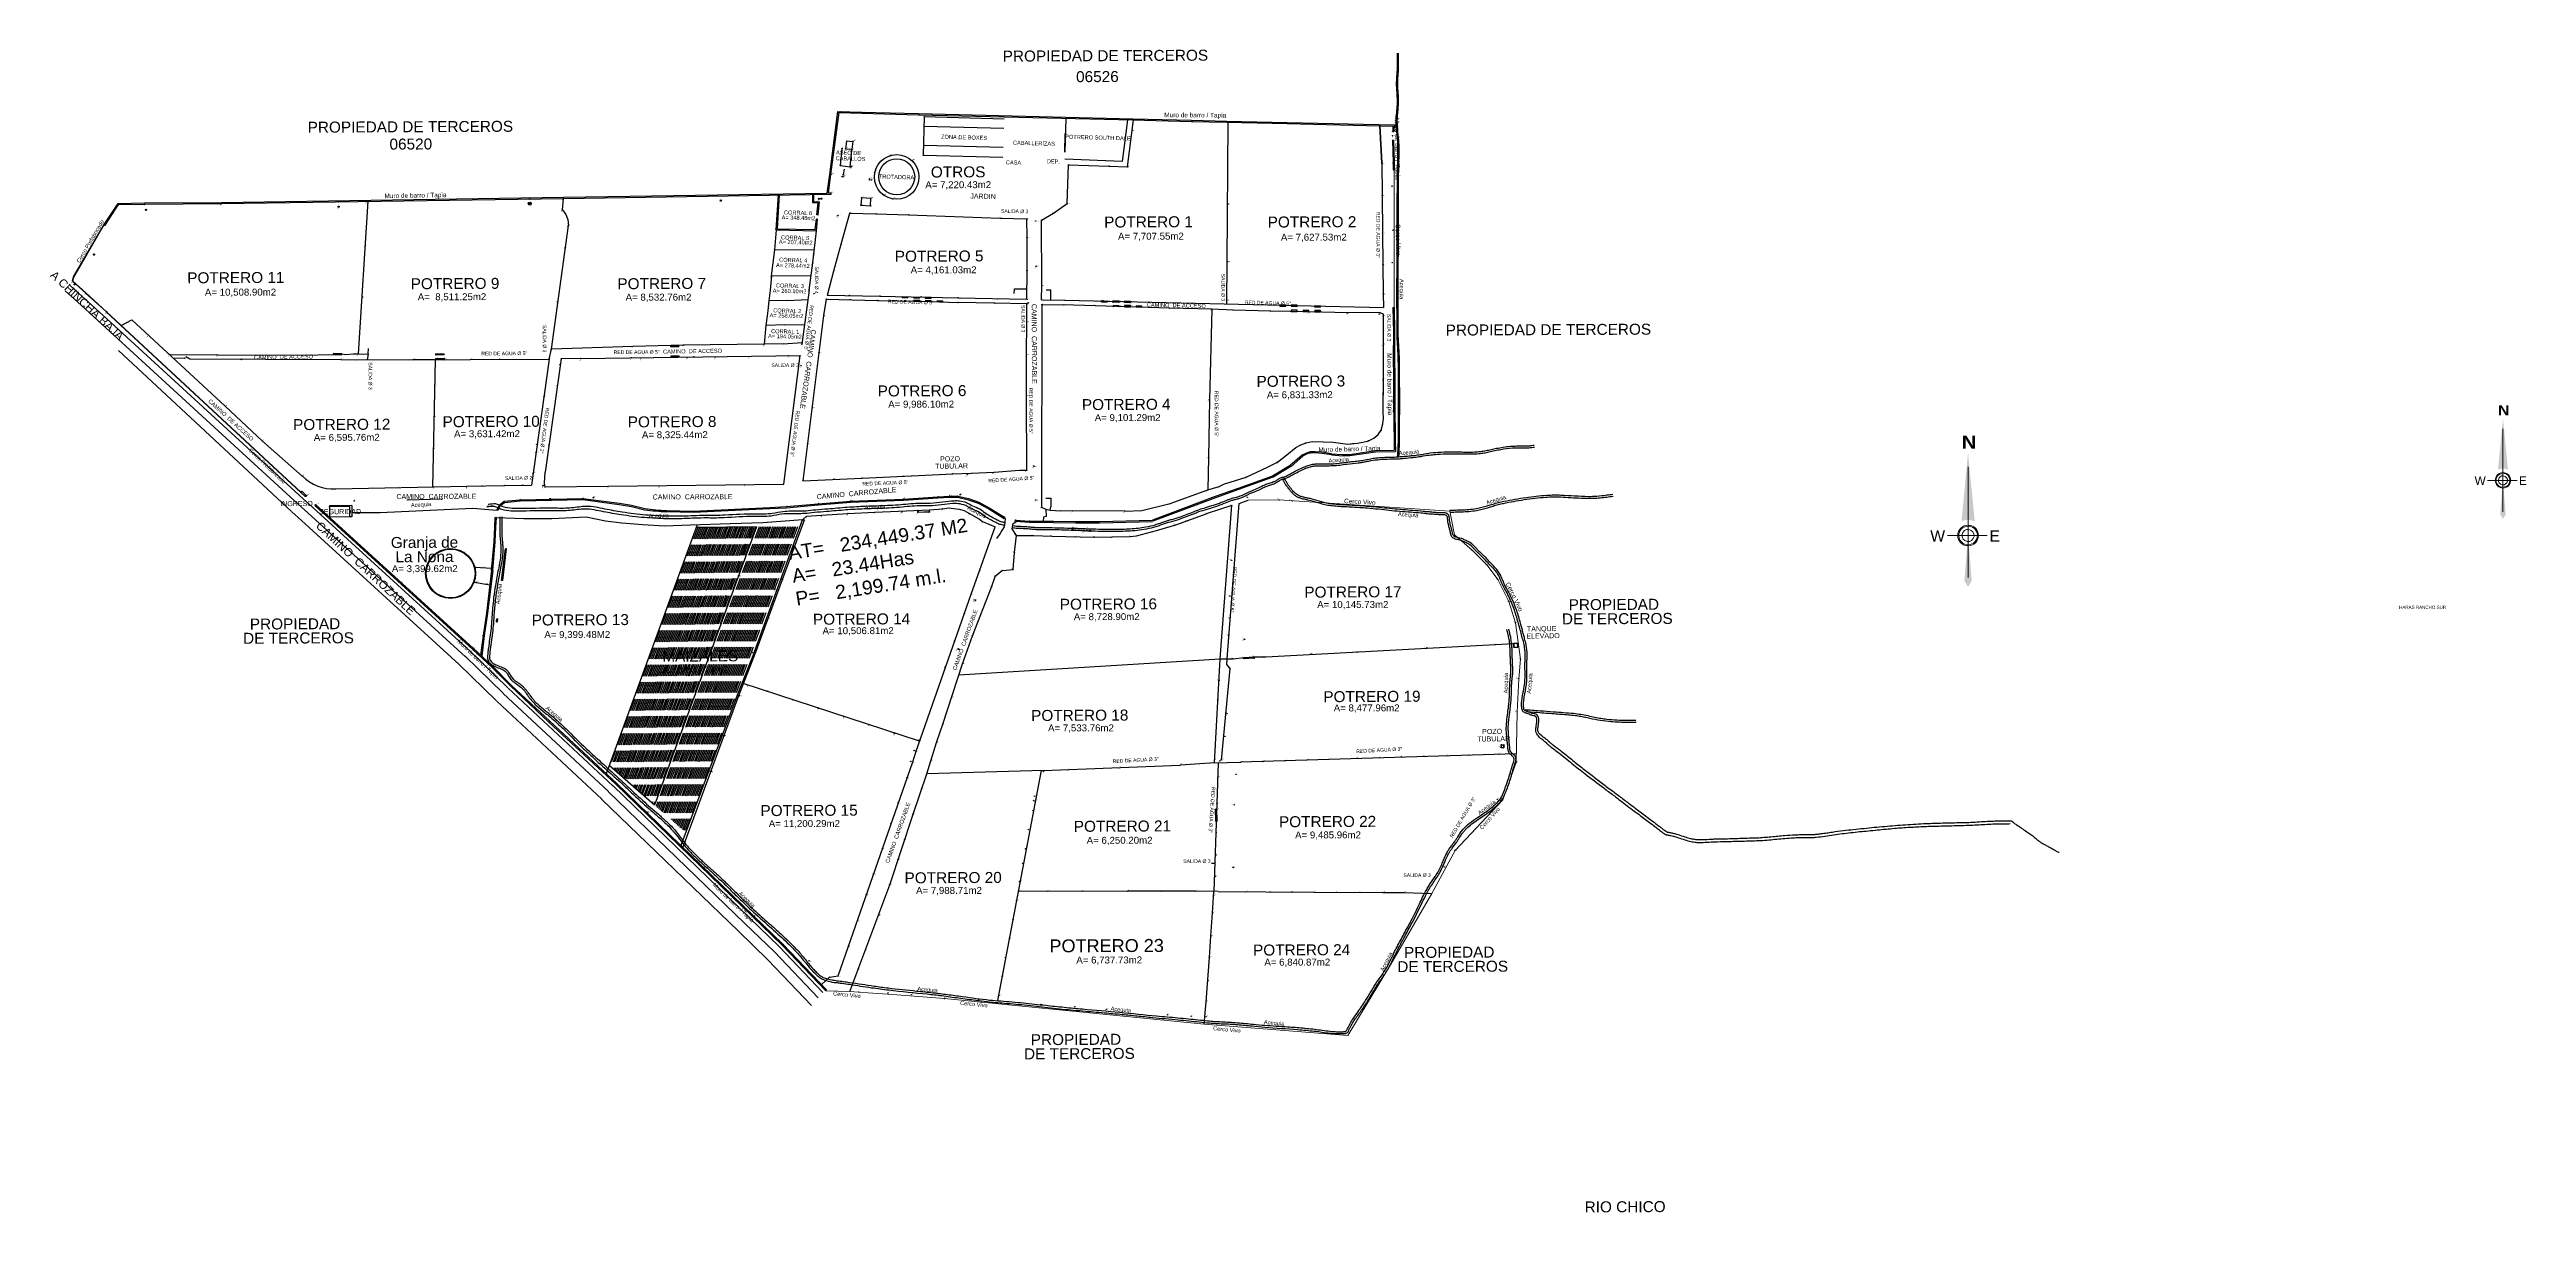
# Model space of a CAD drawing. Header units: metres. Extents: x -4524 to 2222, y -1534 to 2985.
# Drawn here: x -4524 to -3235, y 2380 to 2985 of the extents above; entities that cross this region are included whole.
import ezdxf
from ezdxf.enums import TextEntityAlignment as Align

# ---------------------------------------------------------------- set-up
doc = ezdxf.new("R2010")
doc.units = ezdxf.units.M
doc.header["$LTSCALE"] = 25.4
doc.header["$MEASUREMENT"] = 0
doc.linetypes.add('DASHED2', pattern=[0.375, 0.25, -0.125])
for name, color, linetype in [('51', 7, 'Continuous'), ('CANAL', 140, 'Continuous'), ('NORTH', 7, 'Continuous')]:
    doc.layers.add(name, color=color, linetype=linetype)
doc.styles.add('ARIAL', font='')
doc.styles.add('arial b', font='')
doc.styles.add('CUADROS', font='')
doc.styles.get('ARIAL').set_extended_font_data('Arial')
doc.styles.get('arial b').set_extended_font_data('Arial Black')
doc.styles.get('CUADROS').set_extended_font_data('Arial')

# ---------------------------------------------------------------- blocks, each defined once
blk = doc.blocks.new('A$C75FE6A4A')
at = {"layer": 'NORTH', "lineweight": 13}
for p, q in [((1.76, 5.56), (1.76, 0.43)), ((0.81, 2.38), (2.64, 2.38))]:
    blk.add_line(p, q, dxfattribs=at)
for major_axis, start_param, end_param in [((-0.338, 0.338), 2.394689419948224, 8.677874727127811), ((-0.332, 0.274), 2.299129, 8.582314), ((-0.258, 0.105), 1.412463, 7.695648)]:
    blk.add_ellipse((1.76, 2.38), major_axis=major_axis, ratio=1, start_param=start_param, end_param=end_param, dxfattribs=at)
at = {"layer": 'NORTH', "color": 8, "lineweight": 13}
for points in [[(1.46, 3.05), (1.76, 3.11), (1.76, 6.2)], [(1.59, 0.29), (1.76, 0), (1.76, 2.38)]]:
    blk.add_solid(points, dxfattribs=at)
at = {"layer": 'NORTH', "lineweight": 13}
for points in [[(2.07, 3.05), (1.76, 3.11), (1.76, 6.2)], [(1.93, 0.29), (1.76, 0), (1.76, 2.38)]]:
    blk.add_solid(points, dxfattribs=at)
at = {"layer": 'NORTH', "lineweight": 13, "ltscale": 2250}
for s, height, style, p in [('N', 0.6, 'arial b', (1.46, 6.4)), ('W', 0.522, 'ARIAL', (0.01, 2.1)), ('E', 0.522, 'ARIAL', (2.75, 2.1))]:
    blk.add_text(s, height=height, dxfattribs=dict(at, style=style)).set_placement(p)
blk = doc.blocks.new('POSTE')
at = {"color": 2}
blk.add_circle((0, 0), 0.8, dxfattribs=at)
at = {"color": 1}
blk.add_circle((0, 0), 0.5, dxfattribs=at)

msp = doc.modelspace()

# ---------------------------------------------------------------- linework, layer by layer
at = {"color": 30, "true_color": 0xf26722}
for p, q in [((-4118.2, 2920), (-4114, 2952.8)), ((-4114, 2952.8), (-4101.5, 2952.4)), ((-4117.6, 2919.9), (-4113.4, 2952.2)), ((-4113.4, 2952.2), (-4101.5, 2951.8)), ((-4101.5, 2952.4), (-4072, 2951.7)), ((-4101.5, 2951.8), (-4072, 2951.1)), ((-4072, 2951.7), (-3960.5, 2949)), ((-4072, 2951.1), (-4027.5, 2950)), ((-4027.5, 2950), (-3960.5, 2948.4)), ((-3960.5, 2949), (-3930, 2948.2)), ((-3960.5, 2948.4), (-3930, 2947.6)), ((-3930, 2948.2), (-3911.5, 2947.8)), ((-3930, 2947.6), (-3911.5, 2947.2)), ((-3911.5, 2947.8), (-3880.1, 2947.1)), ((-3911.5, 2947.2), (-3880.1, 2946.5)), ((-3880.1, 2947.1), (-3824.5, 2945.8)), ((-3880.1, 2946.5), (-3825.2, 2945.2)), ((-3825.2, 2945.2), (-3825.2, 2942.4)), ((-3825.2, 2942.4), (-3824.6, 2942.4)), ((-3824.5, 2945.8), (-3824.6, 2942.4)), ((-3825.3, 2937.8), (-3825, 2926)), ((-3825.3, 2937.8), (-3824.7, 2937.8)), ((-3824.7, 2937.8), (-3824.4, 2926)), ((-4119.5, 2910.3), (-4118.2, 2920)), ((-4118.9, 2910.3), (-4117.6, 2919.9)), ((-3825, 2926), (-3825, 2922.4)), ((-3825, 2922.4), (-3824.4, 2922.3)), ((-3824.4, 2926), (-3824.4, 2922.4)), ((-4496, 2894), (-4488.7, 2904.9)), ((-4495.5, 2893.6), (-4488.4, 2904.3)), ((-4488.7, 2904.9), (-4474.7, 2905.2)), ((-4488.4, 2904.3), (-4474.7, 2904.6)), ((-4474.7, 2905.2), (-4434.9, 2905.4)), ((-4474.7, 2904.6), (-4434.9, 2904.8)), ((-4434.9, 2905.4), (-4256.8, 2908.1)), ((-4434.9, 2904.8), (-4256.8, 2907.5)), ((-4256.8, 2907.5), (-4117.7, 2909.7)), ((-4256.7, 2908.1), (-4119.5, 2910.3)), ((-4146.2, 2891.2), (-4145, 2909.3)), ((-4145.5, 2891.7), (-4144.4, 2909.3)), ((-4127.3, 2909.6), (-4127.3, 2905.3)), ((-4127.3, 2905.3), (-4124.2, 2905.2)), ((-4126.7, 2909.6), (-4126.7, 2905.9)), ((-4126.7, 2905.9), (-4123.5, 2905.8)), ((-4124.9, 2898.9), (-4124.2, 2905.2)), ((-4124.3, 2898.8), (-4123.5, 2905.8)), ((-4496, 2894), (-4495.5, 2893.6)), ((-4146.2, 2891.2), (-4125.2, 2890.7)), ((-4145.5, 2891.7), (-4125.8, 2891.3)), ((-4125.8, 2891.3), (-4125.1, 2896.7)), ((-4125.2, 2890.7), (-4124.6, 2896.7)), ((-4124.6, 2896.7), (-4125.1, 2896.7)), ((-4124.3, 2898.8, 100.5), (-4124.9, 2898.9, 100.5)), ((-3825.1, 2850.7), (-3824.8, 2837.9)), ((-3825.1, 2850.7), (-3824.5, 2850.7)), ((-3824.5, 2850.7), (-3824.2, 2837.9)), ((-3824.8, 2837.9), (-3824.9, 2824.3)), ((-3824.2, 2837.9), (-3824.3, 2824.3)), ((-3824.9, 2824.3), (-3824.7, 2814.6)), ((-3824.3, 2824.4), (-3824.1, 2814.6)), ((-3824.7, 2814.6), (-3824.7, 2800.9)), ((-3824.1, 2814.6), (-3824.1, 2800.9)), ((-3824.7, 2800.9), (-3824.5, 2780.8)), ((-3824.1, 2800.9), (-3823.9, 2780.8)), ((-3872.4, 2773.8), (-3878.5, 2768.5)), ((-3872, 2773.4), (-3878.1, 2768)), ((-3870.1, 2775), (-3872.4, 2773.8)), ((-3869.8, 2774.5), (-3872.2, 2773.3)), ((-3868.1, 2775.6), (-3870.1, 2775)), ((-3868, 2775), (-3870, 2774.5)), ((-3865.5, 2775.7), (-3868.1, 2775.6)), ((-3865.5, 2775.1), (-3868.1, 2775)), ((-3862, 2775.4), (-3865.5, 2775.7)), ((-3862, 2774.8), (-3865.5, 2775.1)), ((-3857.1, 2774), (-3862.1, 2774.8)), ((-3857, 2774.6), (-3862, 2775.4)), ((-3857.1, 2774), (-3851.4, 2773.6)), ((-3857, 2774.6), (-3851.3, 2774.2)), ((-3851.3, 2774.2), (-3847.6, 2774.3)), ((-3851.3, 2773.6), (-3847.6, 2773.7)), ((-3847.6, 2774.3), (-3834.1, 2776.3)), ((-3847.5, 2773.7), (-3834.1, 2775.7)), ((-3834.1, 2776.3), (-3824.4, 2776.4)), ((-3834.1, 2775.7), (-3823.8, 2775.8)), ((-3824.5, 2780.8), (-3824.4, 2776.4)), ((-3823.9, 2780.8), (-3823.8, 2775.8)), ((-3887.8, 2763), (-3905.6, 2756.6)), ((-3887.6, 2762.4), (-3905.4, 2756)), ((-3878.5, 2768.5), (-3887.8, 2763)), ((-3878.2, 2767.9), (-3887.5, 2762.5)), ((-4393.1, 2755.1), (-4393.6, 2754.5)), ((-4393.1, 2755.1), (-4393.6, 2754.5)), ((-4393.6, 2754.5), (-4393.1, 2755.1)), ((-4393.6, 2754.5), (-4391.4, 2752.5)), ((-4393.1, 2755.1), (-4390.6, 2752.8)), ((-4391.4, 2752.5), (-4390.7, 2752.6)), ((-4386.2, 2747.7), (-4304.1, 2672.8)), ((-4385.8, 2748.1), (-4303.6, 2673.2)), ((-4290.4, 2747.8), (-4291.6, 2745.3)), ((-4289.9, 2747.5), (-4291.1, 2745)), ((-4290.4, 2747.8), (-4287.8, 2749.9)), ((-4289.9, 2747.5), (-4287.6, 2749.3)), ((-4287.8, 2749.9), (-4279.4, 2750.7)), ((-4287.6, 2749.3), (-4279.3, 2750.1)), ((-4279.4, 2750.7), (-4246.8, 2751.4)), ((-4279.3, 2750.1), (-4246.8, 2750.8)), ((-4246.8, 2751.4), (-4227.7, 2748.9)), ((-4246.8, 2750.8), (-4227.8, 2748.2)), ((-4227.8, 2748.2), (-4221.5, 2747.1)), ((-4227.7, 2748.9), (-4221.4, 2747.8)), ((-4221.5, 2747.1), (-4214.6, 2745.5)), ((-4221.4, 2747.8), (-4214.5, 2746.1)), ((-4189.3, 2744.8), (-4149.4, 2746.7)), ((-4149.4, 2746.7), (-4140.9, 2747.1)), ((-4149.4, 2746.1), (-4140.8, 2746.5)), ((-4140.9, 2747.1), (-4124.2, 2748.6)), ((-4140.8, 2746.5), (-4124.2, 2748)), ((-4124.2, 2748.6), (-4107.4, 2750)), ((-4124.2, 2748), (-4107.3, 2749.4)), ((-4107.4, 2750), (-4079.9, 2751)), ((-4107.4, 2749.4), (-4079.9, 2750.4)), ((-4079.9, 2751), (-4061.9, 2752.2)), ((-4079.9, 2750.4), (-4061.9, 2751.6)), ((-4061.9, 2752.2), (-4055.9, 2752.6)), ((-4061.9, 2751.6), (-4055.9, 2752)), ((-4055.9, 2752.6), (-4051.6, 2752.6)), ((-4055.9, 2752), (-4051.6, 2752)), ((-4051.7, 2752), (-4046.1, 2750.7)), ((-4051.6, 2752.6), (-4046, 2751.3)), ((-4046.2, 2750.7), (-4040.9, 2748.9)), ((-4046, 2751.3), (-4040.7, 2749.4)), ((-4041, 2748.9), (-4035.5, 2745.9)), ((-4040.7, 2749.4), (-4035.2, 2746.4)), ((-4035.2, 2746.4), (-4027.2, 2741.6)), ((-3917.6, 2752.3), (-3950.3, 2740)), ((-3917.4, 2751.7), (-3950.1, 2739.5)), ((-3905.6, 2756.6), (-3917.6, 2752.3)), ((-3905.4, 2756), (-3917.4, 2751.7)), ((-4293, 2728.8), (-4292.6, 2736.6)), ((-4292.6, 2736.7), (-4292.4, 2741.3)), ((-4292.4, 2741.3), (-4291.7, 2741.3)), ((-4292.4, 2728.8), (-4292, 2736.6)), ((-4292, 2736.6), (-4291.7, 2741.3)), ((-4291.1, 2745), (-4291.6, 2745.3)), ((-4203.1, 2745.1), (-4189.3, 2744.8)), ((-4203.1, 2744.5), (-4189.2, 2744.2)), ((-4189.2, 2744.2), (-4149.4, 2746.1)), ((-4151, 2689.3), (-4132.5, 2740.2)), ((-4131.6, 2740.1), (-4150.3, 2689.3)), ((-4131.6, 2740.1), (-4132.5, 2740.2)), ((-4035.5, 2745.9), (-4027.5, 2741)), ((-4027.2, 2741.6), (-4027.5, 2741)), ((-4021.5, 2740.1), (-4014.3, 2739.6)), ((-4021.5, 2740.1), (-4021.5, 2739.5)), ((-4021.5, 2739.5), (-4014.3, 2739)), ((-4014.3, 2739.6), (-4001.9, 2739.5)), ((-4014.3, 2739), (-4001.9, 2738.9)), ((-4002, 2738.9), (-3990.2, 2738.7)), ((-4001.9, 2739.5), (-3990.2, 2739.3)), ((-3990.2, 2739.3), (-3977.9, 2739.3)), ((-3990.2, 2738.7), (-3977.9, 2738.7)), ((-3977.9, 2739.3), (-3950.3, 2740)), ((-3977.9, 2738.7), (-3950.3, 2739.4)), ((-4294.3, 2713.8), (-4293, 2728.8)), ((-4293.7, 2713.8), (-4292.4, 2728.8)), ((-4288.5, 2708.6), (-4286.5, 2725.1)), ((-4288.4, 2714.2), (-4287.1, 2725.2)), ((-4286.5, 2725.1), (-4287.1, 2725.2)), ((-4294.3, 2714), (-4297, 2691.6)), ((-4293.7, 2713.8), (-4296.4, 2691.6)), ((-4289.1, 2708.7), (-4288.4, 2714.2)), ((-4288.5, 2708.6), (-4289.1, 2708.7)), ((-4297, 2691.7), (-4298.7, 2680.1)), ((-4296.4, 2691.6), (-4298.1, 2680)), ((-4291.8, 2687.2), (-4291.6, 2688.7)), ((-4291.8, 2687.2), (-4291.2, 2687.1)), ((-4291.6, 2688.7), (-4291.1, 2688.7)), ((-4291.2, 2687.1), (-4291.1, 2688.7)), ((-4157.3, 2672), (-4151, 2689.3)), ((-4150.3, 2689.3), (-4156.8, 2671.7)), ((-4294.2, 2663.6), (-4304.1, 2672.8)), ((-4293.8, 2664), (-4303.6, 2673.2)), ((-4298.7, 2680.1), (-4300, 2669.8)), ((-4298.1, 2680), (-4299.4, 2669.3)), ((-4157.3, 2672), (-4166.4, 2649)), ((-4156.8, 2671.7), (-4165.8, 2648.7)), ((-4284.3, 2653.6), (-4294.2, 2663.6)), ((-4283.9, 2654), (-4293.8, 2664)), ((-4264.4, 2634.9), (-4284.3, 2653.6)), ((-4264, 2635.4), (-4283.9, 2654)), ((-4166.4, 2649), (-4195.7, 2570.7)), ((-4165.8, 2648.7), (-4194.8, 2569.8)), ((-4229.6, 2602.6), (-4264.4, 2634.9)), ((-4229.1, 2603), (-4264, 2635.4)), ((-4158.5, 2533.7), (-4229.6, 2602.6)), ((-4158, 2534.2), (-4229.1, 2603)), ((-4158.4, 2533.7), (-4143, 2518.9)), ((-4158, 2534.2), (-4142.6, 2519.3)), ((-4143, 2518.9), (-4120.3, 2495)), ((-4142.6, 2519.3), (-4120, 2495.6)), ((-4120.3, 2495), (-4120, 2495.6))]:
    msp.add_line(p, q, dxfattribs=at)
at = {"linetype": 'Continuous'}
for p, q in [((-4113.4, 2952.2), (-4113.4, 2952.2)), ((-4113.4, 2952.2), (-4113.4, 2952.2)), ((-4101.5, 2951.8), (-4101.5, 2951.8)), ((-4101.5, 2951.8), (-4101.5, 2951.8)), ((-4072, 2951.1), (-4072, 2951.1)), ((-4072, 2951.1), (-4072, 2951.1)), ((-4069.1, 2950.1), (-4069.1, 2950.1)), ((-4069.1, 2950.1), (-4069.1, 2950.1)), ((-3960.8, 2942.9), (-3960.8, 2942.9)), ((-3960.8, 2942.9), (-3960.8, 2942.9)), ((-3960.5, 2948.4), (-3960.5, 2948.4)), ((-3960.5, 2948.4), (-3960.5, 2948.4)), ((-3930, 2947.6), (-3930, 2947.6)), ((-3930, 2947.6), (-3930, 2947.6)), ((-3911.5, 2947.2), (-3911.5, 2947.2)), ((-3911.5, 2947.2), (-3911.5, 2947.2)), ((-3880.1, 2946.5), (-3880.1, 2946.5)), ((-3880.1, 2946.5), (-3880.1, 2946.5)), ((-3831.9, 2945.4), (-3831.9, 2945.4)), ((-3831.9, 2945.4), (-3831.9, 2945.4)), ((-3825.3, 2940.1), (-3825.3, 2940.1)), ((-3825.3, 2940.1), (-3825.3, 2940.1)), ((-3825.2, 2942.4), (-3825.2, 2942.4)), ((-3825.2, 2942.4), (-3825.2, 2942.4)), ((-4111.9, 2933.6), (-4111.9, 2933.6)), ((-4111.9, 2933.6), (-4111.9, 2933.6)), ((-4110, 2933.2), (-4110, 2933.2)), ((-4110, 2933.2), (-4110, 2933.2)), ((-4106.8, 2932.9), (-4106.8, 2932.9)), ((-4106.8, 2932.9), (-4106.8, 2932.9)), ((-4106.8, 2932.5), (-4106.8, 2932.5)), ((-4106.8, 2932.5), (-4106.8, 2932.5)), ((-4106.3, 2937.2), (-4106.3, 2937.2)), ((-4106.3, 2937.2), (-4106.3, 2937.2)), ((-4106.3, 2937.2), (-4106.3, 2937.2)), ((-4106.3, 2937.2), (-4106.3, 2937.2)), ((-4091.2, 2927.4), (-4091.2, 2927.4)), ((-4091.2, 2927.4), (-4091.2, 2927.4)), ((-4086.9, 2929.8), (-4086.9, 2929.8)), ((-4086.9, 2929.8), (-4086.9, 2929.8)), ((-4075.3, 2927.2), (-4075.3, 2927.2)), ((-4075.3, 2927.2), (-4075.3, 2927.2)), ((-4069.6, 2930), (-4069.6, 2930)), ((-4069.6, 2930), (-4069.6, 2930)), ((-3825.3, 2937.8), (-3825.3, 2937.8)), ((-3825.3, 2937.8), (-3825.3, 2937.8)), ((-4117.6, 2919.9), (-4117.6, 2919.9)), ((-4117.6, 2919.9), (-4117.6, 2919.9)), ((-4117.6, 2919.8), (-4117.6, 2919.8)), ((-4117.6, 2919.8), (-4117.6, 2919.8)), ((-4112.8, 2924.6), (-4112.8, 2924.6)), ((-4112.8, 2924.6), (-4112.8, 2924.6)), ((-4111.8, 2918.9), (-4111.8, 2918.9)), ((-4111.8, 2918.9), (-4111.8, 2918.9)), ((-4111.2, 2918.8), (-4111.2, 2918.8)), ((-4111.2, 2918.8), (-4111.2, 2918.8)), ((-4111.1, 2919.9), (-4111.1, 2919.9)), ((-4111.1, 2919.9), (-4111.1, 2919.9)), ((-4107.6, 2923.9), (-4107.6, 2923.9)), ((-4107.6, 2923.9), (-4107.6, 2923.9)), ((-4107.1, 2924.1), (-4107.1, 2924.1)), ((-4107.1, 2924.1), (-4107.1, 2924.1)), ((-4107.1, 2924), (-4107.1, 2924)), ((-4107.1, 2924), (-4107.1, 2924)), ((-4107.1, 2924), (-4107.1, 2924)), ((-4107.1, 2924), (-4107.1, 2924)), ((-4107.1, 2923.9), (-4107.1, 2923.9)), ((-4107.1, 2923.9), (-4107.1, 2923.9)), ((-4097.6, 2917.6), (-4097.6, 2917.6)), ((-4097.6, 2917.6), (-4097.6, 2917.6)), ((-4097.5, 2917.1), (-4097.5, 2917.1)), ((-4097.5, 2917.1), (-4097.5, 2917.1)), ((-4096.6, 2917.1), (-4096.6, 2917.1)), ((-4096.6, 2917.1), (-4096.6, 2917.1)), ((-4094.8, 2921.1), (-4094.8, 2921.1)), ((-4094.8, 2921.1), (-4094.8, 2921.1)), ((-3994, 2925), (-3994, 2925)), ((-3994, 2925), (-3994, 2925)), ((-3972.8, 2924.3), (-3972.8, 2924.3)), ((-3972.8, 2924.3), (-3972.8, 2924.3)), ((-3963.2, 2923.9), (-3963.2, 2923.9)), ((-3963.2, 2923.9), (-3963.2, 2923.9)), ((-3830.8, 2925.8), (-3830.8, 2925.8)), ((-3830.8, 2925.8), (-3830.8, 2925.8)), ((-3825, 2926), (-3825, 2926)), ((-3825, 2926), (-3825, 2926)), ((-4488.4, 2904.3), (-4488.4, 2904.3)), ((-4488.4, 2904.3), (-4488.4, 2904.3)), ((-4474.7, 2904.6), (-4474.7, 2904.6)), ((-4474.7, 2904.6), (-4474.7, 2904.6)), ((-4474.2, 2901.6), (-4474.2, 2901.6)), ((-4474.2, 2901.6), (-4474.2, 2901.6)), ((-4434.9, 2904.8), (-4434.9, 2904.8)), ((-4434.9, 2904.8), (-4434.9, 2904.8)), ((-4373.9, 2905.7), (-4373.9, 2905.7)), ((-4373.9, 2905.7), (-4373.9, 2905.7)), ((-4373.9, 2903.2), (-4373.9, 2903.2)), ((-4373.9, 2903.2), (-4373.9, 2903.2)), ((-4359.1, 2905.9), (-4359.1, 2905.9)), ((-4359.1, 2905.9), (-4359.1, 2905.9)), ((-4274.4, 2904.8), (-4274.4, 2904.8)), ((-4274.4, 2904.8), (-4274.4, 2904.8)), ((-4274.3, 2907.3), (-4274.3, 2907.3)), ((-4274.3, 2907.3), (-4274.3, 2907.3)), ((-4257.4, 2901.5), (-4257.4, 2901.5)), ((-4257.4, 2901.5), (-4257.4, 2901.5)), ((-4256.8, 2907.5), (-4256.8, 2907.5)), ((-4256.8, 2907.5), (-4256.8, 2907.5)), ((-4174.9, 2906.4), (-4174.9, 2906.4)), ((-4174.9, 2906.4), (-4174.9, 2906.4)), ((-4145, 2909.2), (-4145, 2909.2)), ((-4145, 2909.2), (-4145, 2909.2)), ((-4123.9, 2907.3), (-4123.9, 2907.3)), ((-4123.9, 2907.3), (-4123.9, 2907.3)), ((-4122.6, 2907.4), (-4122.6, 2907.4)), ((-4122.6, 2907.4), (-4122.6, 2907.4)), ((-4118.9, 2910.3), (-4118.9, 2910.3)), ((-4118.9, 2910.3), (-4118.9, 2910.3)), ((-4117.7, 2909.7), (-4117.7, 2909.7)), ((-4117.7, 2909.7), (-4117.7, 2909.7)), ((-4117.6, 2910.3), (-4117.6, 2910.3)), ((-4117.6, 2910.3), (-4117.6, 2910.3)), ((-4102.1, 2904), (-4102.1, 2904)), ((-4102.1, 2904), (-4102.1, 2904)), ((-4101.7, 2907.8), (-4101.7, 2907.8)), ((-4101.7, 2907.8), (-4101.7, 2907.8)), ((-4097, 2903.6), (-4097, 2903.6)), ((-4097, 2903.6), (-4097, 2903.6)), ((-4096.9, 2907.5), (-4096.9, 2907.5)), ((-4096.9, 2907.5), (-4096.9, 2907.5)), ((-4090.2, 2909.2), (-4090.2, 2909.2)), ((-4090.2, 2909.2), (-4090.2, 2909.2)), ((-4085.4, 2907.2), (-4085.4, 2907.2)), ((-4085.4, 2907.2), (-4085.4, 2907.2)), ((-4076.8, 2909.1), (-4076.8, 2909.1)), ((-4076.8, 2909.1), (-4076.8, 2909.1)), ((-3994.7, 2904.8), (-3994.7, 2904.8)), ((-3994.7, 2904.8), (-3994.7, 2904.8)), ((-3911.1, 2904.7), (-3911.1, 2904.7)), ((-3911.1, 2904.7), (-3911.1, 2904.7)), ((-3830.6, 2909.1), (-3830.6, 2909.1)), ((-3830.6, 2909.1), (-3830.6, 2909.1)), ((-3825.6, 2913.9), (-3825.6, 2913.9)), ((-3825.6, 2913.9), (-3825.6, 2913.9)), ((-4496.1, 2893.5), (-4496.1, 2893.5)), ((-4496.1, 2893.5), (-4496.1, 2893.5)), ((-4495.5, 2893.6), (-4495.5, 2893.6)), ((-4495.5, 2893.6), (-4495.5, 2893.6)), ((-4254.4, 2893.4), (-4254.4, 2893.4)), ((-4254.4, 2893.4), (-4254.4, 2893.4)), ((-4254.3, 2893.4), (-4254.3, 2893.4)), ((-4254.3, 2893.4), (-4254.3, 2893.4)), ((-4254.3, 2893.4), (-4254.3, 2893.4)), ((-4254.3, 2893.4), (-4254.3, 2893.4)), ((-4146.2, 2891.2), (-4146.2, 2891.2)), ((-4146.2, 2891.2), (-4146.2, 2891.2)), ((-4114.1, 2898.6), (-4114.1, 2898.6)), ((-4114.1, 2898.6), (-4114.1, 2898.6)), ((-4114.1, 2898.6), (-4114.1, 2898.6)), ((-4114.1, 2898.6), (-4114.1, 2898.6)), ((-4114.1, 2898.6), (-4114.1, 2898.6)), ((-4114.1, 2898.6), (-4114.1, 2898.6)), ((-4114, 2898.5), (-4114, 2898.5)), ((-4114, 2898.5), (-4114, 2898.5)), ((-4107.7, 2899.9), (-4107.7, 2899.9)), ((-4107.7, 2899.9), (-4107.7, 2899.9)), ((-4094.1, 2899.5), (-4094.1, 2899.5)), ((-4094.1, 2899.5), (-4094.1, 2899.5)), ((-4077.3, 2899), (-4077.3, 2899)), ((-4077.3, 2899), (-4077.3, 2899)), ((-4029.6, 2897.3), (-4029.6, 2897.3)), ((-4029.6, 2897.3), (-4029.6, 2897.3)), ((-4015.6, 2896.8), (-4015.6, 2896.8)), ((-4015.6, 2896.8), (-4015.6, 2896.8)), ((-4011, 2895.7), (-4011, 2895.7)), ((-4011, 2895.7), (-4011, 2895.7)), ((-4008, 2896.2), (-4008, 2896.2)), ((-4008, 2896.2), (-4008, 2896.2)), ((-4001.8, 2899.9), (-4001.8, 2899.9)), ((-4001.8, 2899.9), (-4001.8, 2899.9)), ((-3830.5, 2889.7), (-3830.5, 2889.7)), ((-3830.5, 2889.7), (-3830.5, 2889.7)), ((-3825.1, 2891), (-3825.1, 2891)), ((-3825.1, 2891), (-3825.1, 2891)), ((-4501.2, 2878.3), (-4501.2, 2878.3)), ((-4501.2, 2878.3), (-4501.2, 2878.3)), ((-4359.9, 2883.3), (-4359.9, 2883.3)), ((-4359.9, 2883.3), (-4359.9, 2883.3)), ((-4255.9, 2882), (-4255.9, 2882)), ((-4255.9, 2882), (-4255.9, 2882)), ((-4146.9, 2880.8), (-4146.9, 2880.8)), ((-4146.9, 2880.8), (-4146.9, 2880.8)), ((-4146.9, 2880.8), (-4146.9, 2880.8)), ((-4146.9, 2880.8), (-4146.9, 2880.8)), ((-4126.6, 2878.6), (-4126.6, 2878.6)), ((-4126.6, 2878.6), (-4126.6, 2878.6)), ((-4112.3, 2883.7), (-4112.3, 2883.7)), ((-4112.3, 2883.7), (-4112.3, 2883.7)), ((-4015.5, 2887.1), (-4015.5, 2887.1)), ((-4015.5, 2887.1), (-4015.5, 2887.1)), ((-4512.3, 2864.5), (-4512.3, 2864.5)), ((-4512.3, 2864.5), (-4512.3, 2864.5)), ((-4511.8, 2866.6), (-4511.8, 2866.6)), ((-4511.8, 2866.6), (-4511.8, 2866.6)), ((-4148.5, 2867.3), (-4148.5, 2867.3)), ((-4148.5, 2867.3), (-4148.5, 2867.3)), ((-4148.5, 2867.2), (-4148.5, 2867.2)), ((-4148.5, 2867.2), (-4148.5, 2867.2)), ((-4127.1, 2873.9), (-4127.1, 2873.9)), ((-4127.1, 2873.9), (-4127.1, 2873.9)), ((-4116.1, 2869.8), (-4116.1, 2869.8)), ((-4116.1, 2869.8), (-4116.1, 2869.8)), ((-4015.5, 2869.9), (-4015.5, 2869.9)), ((-4015.5, 2869.9), (-4015.5, 2869.9)), ((-4010.9, 2872.2), (-4010.9, 2872.2)), ((-4010.9, 2872.2), (-4010.9, 2872.2)), ((-4010.9, 2872.2), (-4010.9, 2872.2)), ((-4010.9, 2872.2), (-4010.9, 2872.2)), ((-3911.3, 2874.7), (-3911.3, 2874.7)), ((-3911.3, 2874.7), (-3911.3, 2874.7)), ((-3830.3, 2873), (-3830.3, 2873)), ((-3830.3, 2873), (-3830.3, 2873)), ((-3825.5, 2874), (-3825.5, 2874)), ((-3825.5, 2874), (-3825.5, 2874)), ((-4505.5, 2858.3), (-4505.5, 2858.3)), ((-4505.5, 2858.3), (-4505.5, 2858.3)), ((-4361.4, 2856.2), (-4361.4, 2856.2)), ((-4361.4, 2856.2), (-4361.4, 2856.2)), ((-4361.4, 2856.2), (-4361.4, 2856.2)), ((-4361.4, 2856.2), (-4361.4, 2856.2)), ((-4259.9, 2854), (-4259.9, 2854)), ((-4259.9, 2854), (-4259.9, 2854)), ((-4129, 2859.8), (-4129, 2859.8)), ((-4129, 2859.8), (-4129, 2859.8)), ((-4126.4, 2857.9), (-4126.4, 2857.9)), ((-4126.4, 2857.9), (-4126.4, 2857.9)), ((-4120, 2855.1), (-4120, 2855.1)), ((-4120, 2855.1), (-4120, 2855.1)), ((-4119.4, 2857.2), (-4119.4, 2857.2)), ((-4119.4, 2857.2), (-4119.4, 2857.2)), ((-4108.1, 2857), (-4108.1, 2857)), ((-4108.1, 2857), (-4108.1, 2857)), ((-4107.8, 2854.8), (-4107.8, 2854.8)), ((-4107.8, 2854.8), (-4107.8, 2854.8)), ((-4107.8, 2854.8), (-4107.8, 2854.8)), ((-4107.8, 2854.8), (-4107.8, 2854.8)), ((-4093.3, 2854.4), (-4093.3, 2854.4)), ((-4093.3, 2854.4), (-4093.3, 2854.4)), ((-4092.2, 2856.7), (-4092.2, 2856.7)), ((-4092.2, 2856.7), (-4092.2, 2856.7)), ((-4071.1, 2854), (-4071.1, 2854)), ((-4071.1, 2854), (-4071.1, 2854)), ((-4071, 2856.2), (-4071, 2856.2)), ((-4071, 2856.2), (-4071, 2856.2)), ((-4051.5, 2855.8), (-4051.5, 2855.8)), ((-4051.5, 2855.8), (-4051.5, 2855.8)), ((-4051.5, 2853.3), (-4051.5, 2853.3)), ((-4051.5, 2853.3), (-4051.5, 2853.3)), ((-4032.4, 2853), (-4032.4, 2853)), ((-4032.4, 2853), (-4032.4, 2853)), ((-4030.9, 2855.2), (-4030.9, 2855.2)), ((-4030.9, 2855.2), (-4030.9, 2855.2)), ((-4015.7, 2852.6), (-4015.7, 2852.6)), ((-4015.7, 2852.6), (-4015.7, 2852.6)), ((-4015.6, 2855), (-4015.6, 2855)), ((-4015.6, 2855), (-4015.6, 2855)), ((-4015.2, 2853.1), (-4015.2, 2853.1)), ((-4015.2, 2853.1), (-4015.2, 2853.1)), ((-4015.2, 2853), (-4015.2, 2853)), ((-4015.2, 2853), (-4015.2, 2853)), ((-4008, 2854.8), (-4008, 2854.8)), ((-4008, 2854.8), (-4008, 2854.8)), ((-4007.9, 2862.2), (-4007.9, 2862.2)), ((-4007.9, 2862.2), (-4007.9, 2862.2)), ((-4007.8, 2852.3), (-4007.8, 2852.3)), ((-4007.8, 2852.3), (-4007.8, 2852.3)), ((-3996.8, 2852.1), (-3996.8, 2852.1)), ((-3996.8, 2852.1), (-3996.8, 2852.1)), ((-3995.9, 2854.5), (-3995.9, 2854.5)), ((-3995.9, 2854.5), (-3995.9, 2854.5)), ((-3980.3, 2851.9), (-3980.3, 2851.9)), ((-3980.3, 2851.9), (-3980.3, 2851.9)), ((-3979.7, 2854.1), (-3979.7, 2854.1)), ((-3979.7, 2854.1), (-3979.7, 2854.1)), ((-3976.7, 2854.3), (-3976.7, 2854.3)), ((-3976.7, 2854.3), (-3976.7, 2854.3)), ((-3976.7, 2853.7), (-3976.7, 2853.7)), ((-3976.7, 2853.7), (-3976.7, 2853.7)), ((-3973.9, 2854.1), (-3973.9, 2854.1)), ((-3973.9, 2854.1), (-3973.9, 2854.1)), ((-3973.9, 2853.6), (-3973.9, 2853.6)), ((-3973.9, 2853.6), (-3973.9, 2853.6)), ((-3970.8, 2854.1), (-3970.8, 2854.1)), ((-3970.8, 2854.1), (-3970.8, 2854.1)), ((-3970.8, 2853.5), (-3970.8, 2853.5)), ((-3970.8, 2853.5), (-3970.8, 2853.5)), ((-3970.6, 2851.2), (-3970.6, 2851.2)), ((-3970.6, 2851.2), (-3970.6, 2851.2)), ((-3970.5, 2851.7), (-3970.5, 2851.7)), ((-3970.5, 2851.7), (-3970.5, 2851.7)), ((-3967.9, 2853.4), (-3967.9, 2853.4)), ((-3967.9, 2853.4), (-3967.9, 2853.4)), ((-3967.8, 2854.1), (-3967.8, 2854.1)), ((-3967.8, 2854.1), (-3967.8, 2854.1)), ((-3967.8, 2851.7), (-3967.8, 2851.7)), ((-3967.8, 2851.7), (-3967.8, 2851.7)), ((-3967.7, 2851.1), (-3967.7, 2851.1)), ((-3967.7, 2851.1), (-3967.7, 2851.1)), ((-3964.7, 2853.9), (-3964.7, 2853.9)), ((-3964.7, 2853.9), (-3964.7, 2853.9)), ((-3964.7, 2853.4), (-3964.7, 2853.4)), ((-3964.7, 2853.4), (-3964.7, 2853.4)), ((-3964.7, 2851.6), (-3964.7, 2851.6)), ((-3964.7, 2851.6), (-3964.7, 2851.6)), ((-3964.7, 2851.1), (-3964.7, 2851.1)), ((-3964.7, 2851.1), (-3964.7, 2851.1)), ((-3961.9, 2853.8), (-3961.9, 2853.8)), ((-3961.9, 2853.8), (-3961.9, 2853.8)), ((-3961.9, 2853.3), (-3961.9, 2853.3)), ((-3961.9, 2853.3), (-3961.9, 2853.3)), ((-3961.8, 2851.6), (-3961.8, 2851.6)), ((-3961.8, 2851.6), (-3961.8, 2851.6)), ((-3961.7, 2851), (-3961.7, 2851)), ((-3961.7, 2851), (-3961.7, 2851)), ((-3941.4, 2850.4), (-3941.4, 2850.4)), ((-3941.4, 2850.4), (-3941.4, 2850.4)), ((-3919.4, 2849.8), (-3919.4, 2849.8)), ((-3919.4, 2849.8), (-3919.4, 2849.8)), ((-3911.6, 2854.7), (-3911.6, 2854.7)), ((-3911.6, 2854.7), (-3911.6, 2854.7)), ((-3830.1, 2857.8), (-3830.1, 2857.8)), ((-3830.1, 2857.8), (-3830.1, 2857.8)), ((-4494.7, 2848.5), (-4494.7, 2848.5)), ((-4494.7, 2848.5), (-4494.7, 2848.5)), ((-4121.3, 2846.5), (-4121.3, 2846.5)), ((-4121.3, 2846.5), (-4121.3, 2846.5)), ((-4015.7, 2843.2), (-4015.7, 2843.2)), ((-4015.7, 2843.2), (-4015.7, 2843.2)), ((-3908.3, 2849.4), (-3908.3, 2849.4)), ((-3908.3, 2849.4), (-3908.3, 2849.4)), ((-3908.3, 2849.4), (-3908.3, 2849.4)), ((-3908.3, 2849.4), (-3908.3, 2849.4)), ((-3888.7, 2848.9), (-3888.7, 2848.9)), ((-3888.7, 2848.9), (-3888.7, 2848.9)), ((-3868.6, 2848.4), (-3868.6, 2848.4)), ((-3868.6, 2848.4), (-3868.6, 2848.4)), ((-3848.7, 2847.9), (-3848.7, 2847.9)), ((-3848.7, 2847.9), (-3848.7, 2847.9)), ((-3832.1, 2847.4), (-3832.1, 2847.4)), ((-3832.1, 2847.4), (-3832.1, 2847.4)), ((-3829.9, 2846.7), (-3829.9, 2846.7)), ((-3829.9, 2846.7), (-3829.9, 2846.7)), ((-3829.9, 2846.6), (-3829.9, 2846.6)), ((-3829.9, 2846.6), (-3829.9, 2846.6)), ((-4472.9, 2836.4), (-4472.9, 2836.4)), ((-4472.9, 2836.4), (-4472.9, 2836.4)), ((-4461.9, 2826.3), (-4461.9, 2826.3)), ((-4461.9, 2826.3), (-4461.9, 2826.3)), ((-4461.9, 2826.3), (-4461.9, 2826.3)), ((-4461.9, 2826.3), (-4461.9, 2826.3)), ((-4454.1, 2824.3), (-4454.1, 2824.3)), ((-4454.1, 2824.3), (-4454.1, 2824.3)), ((-4436.9, 2826.1), (-4436.9, 2826.1)), ((-4436.9, 2826.1), (-4436.9, 2826.1)), ((-4392.8, 2825.9), (-4392.8, 2825.9)), ((-4392.8, 2825.9), (-4392.8, 2825.9)), ((-4363.6, 2826.7), (-4363.6, 2826.7)), ((-4363.6, 2826.7), (-4363.6, 2826.7)), ((-4323.3, 2824.1), (-4323.3, 2824.1)), ((-4323.3, 2824.1), (-4323.3, 2824.1)), ((-4318.8, 2824.1), (-4318.8, 2824.1)), ((-4318.8, 2824.1), (-4318.8, 2824.1)), ((-4290.3, 2823.7), (-4290.3, 2823.7)), ((-4290.3, 2823.7), (-4290.3, 2823.7)), ((-4264.3, 2823.9), (-4264.3, 2823.9)), ((-4264.3, 2823.9), (-4264.3, 2823.9)), ((-4263.1, 2829.1), (-4263.1, 2829.1)), ((-4263.1, 2829.1), (-4263.1, 2829.1)), ((-4258, 2824.1), (-4258, 2824.1)), ((-4258, 2824.1), (-4258, 2824.1)), ((-4247.9, 2824.2), (-4247.9, 2824.2)), ((-4247.9, 2824.2), (-4247.9, 2824.2)), ((-4221.6, 2824.6), (-4221.6, 2824.6)), ((-4221.6, 2824.6), (-4221.6, 2824.6)), ((-4220.6, 2830.5), (-4220.6, 2830.5)), ((-4220.6, 2830.5), (-4220.6, 2830.5)), ((-4216.6, 2824.5), (-4216.6, 2824.5)), ((-4216.6, 2824.5), (-4216.6, 2824.5)), ((-4194.5, 2831.1), (-4194.5, 2831.1)), ((-4194.5, 2831.1), (-4194.5, 2831.1)), ((-4192.4, 2824.8), (-4192.4, 2824.8)), ((-4192.4, 2824.8), (-4192.4, 2824.8)), ((-4189, 2825.1), (-4189, 2825.1)), ((-4189, 2825.1), (-4189, 2825.1)), ((-4177.8, 2824.9), (-4177.8, 2824.9)), ((-4177.8, 2824.9), (-4177.8, 2824.9)), ((-4160.3, 2825.2), (-4160.3, 2825.2)), ((-4160.3, 2825.2), (-4160.3, 2825.2)), ((-4152.4, 2831.6), (-4152.4, 2831.6)), ((-4152.4, 2831.6), (-4152.4, 2831.6)), ((-4139.7, 2825.6), (-4139.7, 2825.6)), ((-4139.7, 2825.6), (-4139.7, 2825.6)), ((-4133.7, 2825.7), (-4133.7, 2825.7)), ((-4133.7, 2825.7), (-4133.7, 2825.7)), ((-4132.7, 2831.7), (-4132.7, 2831.7)), ((-4132.7, 2831.7), (-4132.7, 2831.7)), ((-4123.8, 2827.2), (-4123.8, 2827.2)), ((-4123.8, 2827.2), (-4123.8, 2827.2)), ((-4015.8, 2826.4), (-4015.8, 2826.4)), ((-4015.8, 2826.4), (-4015.8, 2826.4)), ((-3829.9, 2831.8), (-3829.9, 2831.8)), ((-3829.9, 2831.8), (-3829.9, 2831.8)), ((-4424.5, 2823.6), (-4424.5, 2823.6)), ((-4424.5, 2823.6), (-4424.5, 2823.6)), ((-4372.6, 2823.6), (-4372.6, 2823.6)), ((-4372.6, 2823.6), (-4372.6, 2823.6)), ((-4335.2, 2823.5), (-4335.2, 2823.5)), ((-4335.2, 2823.5), (-4335.2, 2823.5)), ((-4323.4, 2823.5), (-4323.4, 2823.5)), ((-4323.4, 2823.5), (-4323.4, 2823.5)), ((-4323.4, 2823.5), (-4323.4, 2823.5)), ((-4323.4, 2823.5), (-4323.4, 2823.5)), ((-4318.9, 2823.5), (-4318.9, 2823.5)), ((-4318.9, 2823.5), (-4318.9, 2823.5)), ((-4305.4, 2823.6), (-4305.4, 2823.6)), ((-4305.4, 2823.6), (-4305.4, 2823.6)), ((-4258.6, 2821.1), (-4258.6, 2821.1)), ((-4258.6, 2821.1), (-4258.6, 2821.1)), ((-4133.2, 2820.5), (-4133.2, 2820.5)), ((-4133.2, 2820.5), (-4133.2, 2820.5)), ((-3830, 2813.8), (-3830, 2813.8)), ((-3830, 2813.8), (-3830, 2813.8)), ((-4433, 2799.4), (-4433, 2799.4)), ((-4433, 2799.4), (-4433, 2799.4)), ((-4433, 2799.4), (-4433, 2799.4)), ((-4433, 2799.4), (-4433, 2799.4)), ((-4323.8, 2810), (-4323.8, 2810)), ((-4323.8, 2810), (-4323.8, 2810)), ((-4267, 2804.5), (-4267, 2804.5)), ((-4267, 2804.5), (-4267, 2804.5)), ((-4260.1, 2810.2), (-4260.1, 2810.2)), ((-4260.1, 2810.2), (-4260.1, 2810.2)), ((-4127.4, 2798.6), (-4127.4, 2798.6)), ((-4127.4, 2798.6), (-4127.4, 2798.6)), ((-4015.8, 2804.8), (-4015.8, 2804.8)), ((-4015.8, 2804.8), (-4015.8, 2804.8)), ((-3920.6, 2802.7), (-3920.6, 2802.7)), ((-3920.6, 2802.7), (-3920.6, 2802.7)), ((-4324.1, 2793.9), (-4324.1, 2793.9)), ((-4324.1, 2793.9), (-4324.1, 2793.9)), ((-3831.2, 2786.9), (-3831.2, 2786.9)), ((-3831.2, 2786.9), (-3831.2, 2786.9)), ((-4413.6, 2781.2), (-4413.6, 2781.2)), ((-4413.6, 2781.2), (-4413.6, 2781.2)), ((-4324.4, 2777.4), (-4324.4, 2777.4)), ((-4324.4, 2777.4), (-4324.4, 2777.4)), ((-4271.1, 2775.4), (-4271.1, 2775.4)), ((-4271.1, 2775.4), (-4271.1, 2775.4)), ((-4270.8, 2779.5), (-4270.8, 2779.5)), ((-4270.8, 2779.5), (-4270.8, 2779.5)), ((-4264.4, 2779.1), (-4264.4, 2779.1)), ((-4264.4, 2779.1), (-4264.4, 2779.1)), ((-4129.8, 2779.8), (-4129.8, 2779.8)), ((-4129.8, 2779.8), (-4129.8, 2779.8)), ((-3921, 2772.7), (-3921, 2772.7)), ((-3921, 2772.7), (-3921, 2772.7)), ((-3870.3, 2780.3), (-3870.3, 2780.3)), ((-3870.3, 2780.3), (-3870.3, 2780.3)), ((-3837.8, 2781.4), (-3837.8, 2781.4)), ((-3837.8, 2781.4), (-3837.8, 2781.4)), ((-4392.8, 2763), (-4392.8, 2763)), ((-4392.8, 2763), (-4392.8, 2763)), ((-4272.7, 2764.4), (-4272.7, 2764.4)), ((-4272.7, 2764.4), (-4272.7, 2764.4)), ((-4132.1, 2760.6), (-4132.1, 2760.6)), ((-4132.1, 2760.6), (-4132.1, 2760.6)), ((-4116.1, 2761.4), (-4116.1, 2761.4)), ((-4116.1, 2761.4), (-4116.1, 2761.4)), ((-4101.5, 2761.9), (-4101.5, 2761.9)), ((-4101.5, 2761.9), (-4101.5, 2761.9)), ((-4080.2, 2762.8), (-4080.2, 2762.8)), ((-4080.2, 2762.8), (-4080.2, 2762.8)), ((-4075.7, 2763.1), (-4075.7, 2763.1)), ((-4075.7, 2763.1), (-4075.7, 2763.1)), ((-4054.2, 2764.2), (-4054.2, 2764.2)), ((-4054.2, 2764.2), (-4054.2, 2764.2)), ((-4046.6, 2763.8), (-4046.6, 2763.8)), ((-4046.6, 2763.8), (-4046.6, 2763.8)), ((-4044.6, 2764.5), (-4044.6, 2764.5)), ((-4044.6, 2764.5), (-4044.6, 2764.5)), ((-4032.7, 2765), (-4032.7, 2765)), ((-4032.7, 2765), (-4032.7, 2765)), ((-4019.4, 2766), (-4019.4, 2766)), ((-4019.4, 2766), (-4019.4, 2766)), ((-4015.7, 2766), (-4015.7, 2766)), ((-4015.7, 2766), (-4015.7, 2766)), ((-4012.1, 2768.2), (-4012.1, 2768.2)), ((-4012.1, 2768.2), (-4012.1, 2768.2)), ((-4012, 2768.2), (-4012, 2768.2)), ((-4012, 2768.2), (-4012, 2768.2)), ((-4012, 2768.1), (-4012, 2768.1)), ((-4012, 2768.1), (-4012, 2768.1)), ((-4012, 2768.1), (-4012, 2768.1)), ((-4012, 2768.1), (-4012, 2768.1)), ((-4012, 2768.1), (-4012, 2768.1)), ((-4012, 2768.1), (-4012, 2768.1)), ((-4012, 2768.1), (-4012, 2768.1)), ((-4012, 2768.1), (-4012, 2768.1)), ((-4012, 2768), (-4012, 2768)), ((-4012, 2768), (-4012, 2768)), ((-3901.4, 2762.5), (-3901.4, 2762.5)), ((-3901.4, 2762.5), (-3901.4, 2762.5)), ((-3885.2, 2770.3), (-3885.2, 2770.3)), ((-3885.2, 2770.3), (-3885.2, 2770.3)), ((-4391.3, 2752.6), (-4391.3, 2752.6)), ((-4391.3, 2752.6), (-4391.3, 2752.6)), ((-4390.6, 2752.8), (-4390.6, 2752.8)), ((-4390.6, 2752.8), (-4390.6, 2752.8)), ((-4385.8, 2748.1), (-4385.8, 2748.1)), ((-4385.8, 2748.1), (-4385.8, 2748.1)), ((-4378.6, 2747), (-4378.6, 2747)), ((-4378.6, 2747), (-4378.6, 2747)), ((-4368.3, 2747.1), (-4368.3, 2747.1)), ((-4368.3, 2747.1), (-4368.3, 2747.1)), ((-4365.8, 2750.1), (-4365.8, 2750.1)), ((-4365.8, 2750.1), (-4365.8, 2750.1)), ((-4342.7, 2757), (-4342.7, 2757)), ((-4342.7, 2757), (-4342.7, 2757)), ((-4337.9, 2750.5), (-4337.9, 2750.5)), ((-4337.9, 2750.5), (-4337.9, 2750.5)), ((-4337.9, 2750.5), (-4337.9, 2750.5)), ((-4337.9, 2750.5), (-4337.9, 2750.5)), ((-4324.4, 2757.3), (-4324.4, 2757.3)), ((-4324.4, 2757.3), (-4324.4, 2757.3)), ((-4324.4, 2757.3), (-4324.4, 2757.3)), ((-4324.4, 2757.3), (-4324.4, 2757.3)), ((-4320.3, 2750.9), (-4320.3, 2750.9)), ((-4320.3, 2750.9), (-4320.3, 2750.9)), ((-4307.2, 2757.7), (-4307.2, 2757.7)), ((-4307.2, 2757.7), (-4307.2, 2757.7)), ((-4299.4, 2757.8), (-4299.4, 2757.8)), ((-4299.4, 2757.8), (-4299.4, 2757.8)), ((-4287.6, 2749.3), (-4287.6, 2749.3)), ((-4287.6, 2749.3), (-4287.6, 2749.3)), ((-4287.5, 2758.1), (-4287.5, 2758.1)), ((-4287.5, 2758.1), (-4287.5, 2758.1)), ((-4279.4, 2750.7), (-4279.4, 2750.7)), ((-4279.4, 2750.7), (-4279.4, 2750.7)), ((-4278.5, 2758.2), (-4278.5, 2758.2)), ((-4278.5, 2758.2), (-4278.5, 2758.2)), ((-4267.5, 2758.2), (-4267.5, 2758.2)), ((-4267.5, 2758.2), (-4267.5, 2758.2)), ((-4267.5, 2758.2), (-4267.5, 2758.2)), ((-4267.5, 2758.2), (-4267.5, 2758.2)), ((-4267.4, 2758.1), (-4267.4, 2758.1)), ((-4267.4, 2758.1), (-4267.4, 2758.1)), ((-4266.4, 2757.4), (-4266.4, 2757.4)), ((-4266.4, 2757.4), (-4266.4, 2757.4)), ((-4263.9, 2751.2), (-4263.9, 2751.2)), ((-4263.9, 2751.2), (-4263.9, 2751.2)), ((-4246.8, 2751.4), (-4246.8, 2751.4)), ((-4246.8, 2751.4), (-4246.8, 2751.4)), ((-4241.3, 2751.9), (-4241.3, 2751.9)), ((-4241.3, 2751.9), (-4241.3, 2751.9)), ((-4241.2, 2751.9), (-4241.2, 2751.9)), ((-4241.2, 2751.9), (-4241.2, 2751.9)), ((-4233.6, 2757.7), (-4233.6, 2757.7)), ((-4233.6, 2757.7), (-4233.6, 2757.7)), ((-4207, 2757.9), (-4207, 2757.9)), ((-4207, 2757.9), (-4207, 2757.9)), ((-4162.6, 2758.6), (-4162.6, 2758.6)), ((-4162.6, 2758.6), (-4162.6, 2758.6)), ((-4140.9, 2747.1), (-4140.9, 2747.1)), ((-4140.9, 2747.1), (-4140.9, 2747.1)), ((-4124.2, 2748.6), (-4124.2, 2748.6)), ((-4124.2, 2748.6), (-4124.2, 2748.6)), ((-4107.4, 2750), (-4107.4, 2750)), ((-4107.4, 2750), (-4107.4, 2750)), ((-4079.9, 2751), (-4079.9, 2751)), ((-4079.9, 2751), (-4079.9, 2751)), ((-4061.9, 2752.2), (-4061.9, 2752.2)), ((-4061.9, 2752.2), (-4061.9, 2752.2)), ((-4055.9, 2752.6), (-4055.9, 2752.6)), ((-4055.9, 2752.6), (-4055.9, 2752.6)), ((-4051.6, 2752.6), (-4051.6, 2752.6)), ((-4051.6, 2752.6), (-4051.6, 2752.6)), ((-4050.3, 2753.4), (-4050.3, 2753.4)), ((-4050.3, 2753.4), (-4050.3, 2753.4)), ((-4050.3, 2753.4), (-4050.3, 2753.4)), ((-4050.3, 2753.4), (-4050.3, 2753.4)), ((-4050.1, 2753.4), (-4050.1, 2753.4)), ((-4050.1, 2753.4), (-4050.1, 2753.4)), ((-4035.2, 2746.4), (-4035.2, 2746.4)), ((-4035.2, 2746.4), (-4035.2, 2746.4)), ((-4011, 2750.6), (-4011, 2750.6)), ((-4011, 2750.6), (-4011, 2750.6)), ((-4011, 2750.6), (-4011, 2750.6)), ((-4011, 2750.6), (-4011, 2750.6)), ((-4011, 2750.6), (-4011, 2750.6)), ((-4011, 2750.6), (-4011, 2750.6)), ((-4008, 2746.8), (-4008, 2746.8)), ((-4008, 2746.8), (-4008, 2746.8)), ((-3941, 2748.7), (-3941, 2748.7)), ((-3941, 2748.7), (-3941, 2748.7)), ((-3921.4, 2755.8), (-3921.4, 2755.8)), ((-3921.4, 2755.8), (-3921.4, 2755.8)), ((-3915.6, 2757.5), (-3915.6, 2757.5)), ((-3915.6, 2757.5), (-3915.6, 2757.5)), ((-3908.9, 2747.7), (-3908.9, 2747.7)), ((-3908.9, 2747.7), (-3908.9, 2747.7)), ((-3900.8, 2751.9), (-3900.8, 2751.9)), ((-3900.8, 2751.9), (-3900.8, 2751.9)), ((-3884.3, 2750.6), (-3884.3, 2750.6)), ((-3884.3, 2750.6), (-3884.3, 2750.6)), ((-3877.5, 2750.1), (-3877.5, 2750.1)), ((-3877.5, 2750.1), (-3877.5, 2750.1)), ((-3863, 2749.2), (-3863, 2749.2)), ((-3863, 2749.2), (-3863, 2749.2)), ((-3853.5, 2748.6), (-3853.5, 2748.6)), ((-3853.5, 2748.6), (-3853.5, 2748.6)), ((-4292.4, 2741.3), (-4292.4, 2741.3)), ((-4292.4, 2741.3), (-4292.4, 2741.3)), ((-4132.1, 2740.2), (-4132.1, 2740.2)), ((-4132.1, 2740.2), (-4132.1, 2740.2)), ((-4131.6, 2740.1), (-4131.6, 2740.1)), ((-4131.6, 2740.1), (-4131.6, 2740.1)), ((-4130.3, 2742.1), (-4130.3, 2742.1)), ((-4130.3, 2742.1), (-4130.3, 2742.1)), ((-4122.5, 2742.6), (-4122.5, 2742.6)), ((-4122.5, 2742.6), (-4122.5, 2742.6)), ((-4108.8, 2743.6), (-4108.8, 2743.6)), ((-4108.8, 2743.6), (-4108.8, 2743.6)), ((-4094.8, 2744.2), (-4094.8, 2744.2)), ((-4094.8, 2744.2), (-4094.8, 2744.2)), ((-4080.8, 2744.4), (-4080.8, 2744.4)), ((-4080.8, 2744.4), (-4080.8, 2744.4)), ((-4072.4, 2745.2), (-4072.4, 2745.2)), ((-4072.4, 2745.2), (-4072.4, 2745.2)), ((-4072.4, 2744.2), (-4072.4, 2744.2)), ((-4072.4, 2744.2), (-4072.4, 2744.2)), ((-4066.3, 2745.4), (-4066.3, 2745.4)), ((-4066.3, 2745.4), (-4066.3, 2745.4)), ((-4066.3, 2744.4), (-4066.3, 2744.4)), ((-4066.3, 2744.4), (-4066.3, 2744.4)), ((-4059.4, 2746), (-4059.4, 2746)), ((-4059.4, 2746), (-4059.4, 2746)), ((-4045.5, 2743.5), (-4045.5, 2743.5)), ((-4045.5, 2743.5), (-4045.5, 2743.5)), ((-4038.7, 2739.3), (-4038.7, 2739.3)), ((-4038.7, 2739.3), (-4038.7, 2739.3)), ((-4027.2, 2741.6), (-4027.2, 2741.6)), ((-4027.2, 2741.6), (-4027.2, 2741.6)), ((-4021.5, 2740.1), (-4021.5, 2740.1)), ((-4021.5, 2740.1), (-4021.5, 2740.1)), ((-4014.3, 2739.6), (-4014.3, 2739.6)), ((-4014.3, 2739.6), (-4014.3, 2739.6)), ((-4001.9, 2739.5), (-4001.9, 2739.5)), ((-4001.9, 2739.5), (-4001.9, 2739.5)), ((-3991.6, 2744.9), (-3991.6, 2744.9)), ((-3991.6, 2744.9), (-3991.6, 2744.9)), ((-3990.2, 2739.3), (-3990.2, 2739.3)), ((-3990.2, 2739.3), (-3990.2, 2739.3)), ((-3977.9, 2739.3), (-3977.9, 2739.3)), ((-3977.9, 2739.3), (-3977.9, 2739.3)), ((-3964.6, 2744.8), (-3964.6, 2744.8)), ((-3964.6, 2744.8), (-3964.6, 2744.8)), ((-3938.1, 2737.6), (-3938.1, 2737.6)), ((-3938.1, 2737.6), (-3938.1, 2737.6)), ((-3932.1, 2739.6), (-3932.1, 2739.6)), ((-3932.1, 2739.6), (-3932.1, 2739.6)), ((-3921.7, 2743.6), (-3921.7, 2743.6)), ((-3921.7, 2743.6), (-3921.7, 2743.6)), ((-4324.9, 2721.3), (-4324.9, 2721.3)), ((-4324.9, 2721.3), (-4324.9, 2721.3)), ((-4317, 2725.2), (-4317, 2725.2)), ((-4317, 2725.2), (-4317, 2725.2)), ((-4308.6, 2723.2), (-4308.6, 2723.2)), ((-4308.6, 2723.2), (-4308.6, 2723.2)), ((-4022.1, 2723.2), (-4022.1, 2723.2)), ((-4022.1, 2723.2), (-4022.1, 2723.2)), ((-4021, 2732.1), (-4021, 2732.1)), ((-4021, 2732.1), (-4021, 2732.1)), ((-4012.1, 2732), (-4012.1, 2732)), ((-4012.1, 2732), (-4012.1, 2732)), ((-4002.6, 2731.7), (-4002.6, 2731.7)), ((-4002.6, 2731.7), (-4002.6, 2731.7)), ((-3990.3, 2731.3), (-3990.3, 2731.3)), ((-3990.3, 2731.3), (-3990.3, 2731.3)), ((-3980.6, 2731.2), (-3980.6, 2731.2)), ((-3980.6, 2731.2), (-3980.6, 2731.2)), ((-3971.5, 2731.1), (-3971.5, 2731.1)), ((-3971.5, 2731.1), (-3971.5, 2731.1)), ((-3961.9, 2731.5), (-3961.9, 2731.5)), ((-3961.9, 2731.5), (-3961.9, 2731.5)), ((-3793.1, 2732.4), (-3793.1, 2732.4)), ((-3793.1, 2732.4), (-3793.1, 2732.4)), ((-3783.8, 2724.4), (-3783.8, 2724.4)), ((-3783.8, 2724.4), (-3783.8, 2724.4)), ((-4303, 2715.6), (-4303, 2715.6)), ((-4303, 2715.6), (-4303, 2715.6)), ((-4298.9, 2715.3), (-4298.9, 2715.3)), ((-4298.9, 2715.3), (-4298.9, 2715.3)), ((-4293.7, 2713.8), (-4293.7, 2713.8)), ((-4293.7, 2713.8), (-4293.7, 2713.8)), ((-4165.7, 2711.1), (-4165.7, 2711.1)), ((-4165.7, 2711.1), (-4165.7, 2711.1)), ((-4143.7, 2709.3), (-4143.7, 2709.3)), ((-4143.7, 2709.3), (-4143.7, 2709.3)), ((-4143.1, 2709.2), (-4143.1, 2709.2)), ((-4143.1, 2709.2), (-4143.1, 2709.2)), ((-4040.2, 2713.8), (-4040.2, 2713.8)), ((-4040.2, 2713.8), (-4040.2, 2713.8)), ((-4040.2, 2713.8), (-4040.2, 2713.8)), ((-4040.2, 2713.8), (-4040.2, 2713.8)), ((-4032.1, 2710.8), (-4032.1, 2710.8)), ((-4032.1, 2710.8), (-4032.1, 2710.8)), ((-4028.4, 2713.8), (-4028.4, 2713.8)), ((-4028.4, 2713.8), (-4028.4, 2713.8)), ((-4022.8, 2714.4), (-4022.8, 2714.4)), ((-4022.8, 2714.4), (-4022.8, 2714.4)), ((-3909, 2719.2), (-3909, 2719.2)), ((-3909, 2719.2), (-3909, 2719.2)), ((-3776, 2716.7), (-3776, 2716.7)), ((-3776, 2716.7), (-3776, 2716.7)), ((-3770.5, 2709.2), (-3770.5, 2709.2)), ((-3770.5, 2709.2), (-3770.5, 2709.2)), ((-4341.2, 2707.5), (-4341.2, 2707.5)), ((-4341.2, 2707.5), (-4341.2, 2707.5)), ((-4302.3, 2707.6), (-4302.3, 2707.6)), ((-4302.3, 2707.6), (-4302.3, 2707.6)), ((-4297.2, 2706.7), (-4297.2, 2706.7)), ((-4297.2, 2706.7), (-4297.2, 2706.7)), ((-4146.9, 2704.1), (-4146.9, 2704.1)), ((-4146.9, 2704.1), (-4146.9, 2704.1)), ((-4146.9, 2704.1), (-4146.9, 2704.1)), ((-4146.9, 2704.1), (-4146.9, 2704.1)), ((-4146.9, 2704.1), (-4146.9, 2704.1)), ((-4146.9, 2704.1), (-4146.9, 2704.1)), ((-4044.6, 2701.6), (-4044.6, 2701.6)), ((-4044.6, 2701.6), (-4044.6, 2701.6)), ((-4042.3, 2698.5), (-4042.3, 2698.5)), ((-4042.3, 2698.5), (-4042.3, 2698.5)), ((-4042.3, 2698.5), (-4042.3, 2698.5)), ((-4042.3, 2698.5), (-4042.3, 2698.5)), ((-4042.3, 2698.5), (-4042.3, 2698.5)), ((-4042.3, 2698.5), (-4042.3, 2698.5)), ((-4042.3, 2698.5), (-4042.3, 2698.5)), ((-4042.3, 2698.5), (-4042.3, 2698.5)), ((-4034, 2705.2), (-4034, 2705.2)), ((-4034, 2705.2), (-4034, 2705.2)), ((-3909.9, 2700.5), (-3909.9, 2700.5)), ((-3909.9, 2700.5), (-3909.9, 2700.5)), ((-3764.7, 2697.7), (-3764.7, 2697.7)), ((-3764.7, 2697.7), (-3764.7, 2697.7)), ((-4296.4, 2691.6), (-4296.4, 2691.6)), ((-4296.4, 2691.6), (-4296.4, 2691.6)), ((-4151, 2689.3), (-4151, 2689.3)), ((-4151, 2689.3), (-4151, 2689.3)), ((-4150.3, 2689.3), (-4150.3, 2689.3)), ((-4150.3, 2689.3), (-4150.3, 2689.3)), ((-4048.2, 2691.4), (-4048.2, 2691.4)), ((-4048.2, 2691.4), (-4048.2, 2691.4)), ((-3910.1, 2689.1), (-3910.1, 2689.1)), ((-3910.1, 2689.1), (-3910.1, 2689.1)), ((-3761.2, 2686.7), (-3761.2, 2686.7)), ((-3761.2, 2686.7), (-3761.2, 2686.7)), ((-4303.6, 2673.2), (-4303.6, 2673.2)), ((-4303.6, 2673.2), (-4303.6, 2673.2)), ((-4300, 2670), (-4300, 2670)), ((-4300, 2670), (-4300, 2670)), ((-4299.4, 2669.9), (-4299.4, 2669.9)), ((-4299.4, 2669.9), (-4299.4, 2669.9)), ((-4298.7, 2680.1), (-4298.7, 2680.1)), ((-4298.7, 2680.1), (-4298.7, 2680.1)), ((-4179.2, 2674.2), (-4179.2, 2674.2)), ((-4179.2, 2674.2), (-4179.2, 2674.2)), ((-4158.5, 2671.2), (-4158.5, 2671.2)), ((-4158.5, 2671.2), (-4158.5, 2671.2)), ((-4158.5, 2671.2), (-4158.5, 2671.2)), ((-4158.5, 2671.2), (-4158.5, 2671.2)), ((-4158.5, 2671.2), (-4158.5, 2671.2)), ((-4158.5, 2671.2), (-4158.5, 2671.2)), ((-4157.3, 2672), (-4157.3, 2672)), ((-4157.3, 2672), (-4157.3, 2672)), ((-4156.8, 2671.7), (-4156.8, 2671.7)), ((-4156.8, 2671.7), (-4156.8, 2671.7)), ((-4053.3, 2677.4), (-4053.3, 2677.4)), ((-4053.3, 2677.4), (-4053.3, 2677.4)), ((-4051.3, 2673.1), (-4051.3, 2673.1)), ((-4051.3, 2673.1), (-4051.3, 2673.1)), ((-4051.3, 2673), (-4051.3, 2673)), ((-4051.3, 2673), (-4051.3, 2673)), ((-4051.3, 2673), (-4051.3, 2673)), ((-4051.3, 2673), (-4051.3, 2673)), ((-4050.9, 2672.8), (-4050.9, 2672.8)), ((-4050.9, 2672.8), (-4050.9, 2672.8)), ((-4042.7, 2679.2), (-4042.7, 2679.2)), ((-4042.7, 2679.2), (-4042.7, 2679.2)), ((-3910.5, 2680.2), (-3910.5, 2680.2)), ((-3910.5, 2680.2), (-3910.5, 2680.2)), ((-3902.6, 2678.1), (-3902.6, 2678.1)), ((-3902.6, 2678.1), (-3902.6, 2678.1)), ((-3902.2, 2678), (-3902.2, 2678)), ((-3902.2, 2678), (-3902.2, 2678)), ((-3902.2, 2678), (-3902.2, 2678)), ((-3902.2, 2678), (-3902.2, 2678)), ((-3867.4, 2670.4), (-3867.4, 2670.4)), ((-3867.4, 2670.4), (-3867.4, 2670.4)), ((-3843.4, 2671.4), (-3843.4, 2671.4)), ((-3843.4, 2671.4), (-3843.4, 2671.4)), ((-3807.5, 2673.6), (-3807.5, 2673.6)), ((-3807.5, 2673.6), (-3807.5, 2673.6)), ((-3771.6, 2675.3), (-3771.6, 2675.3)), ((-3771.6, 2675.3), (-3771.6, 2675.3)), ((-3762.2, 2675.9), (-3762.2, 2675.9)), ((-3762.2, 2675.9), (-3762.2, 2675.9)), ((-3762.1, 2673.8), (-3762.1, 2673.8)), ((-3762.1, 2673.8), (-3762.1, 2673.8)), ((-4293.8, 2664), (-4293.8, 2664)), ((-4293.8, 2664), (-4293.8, 2664)), ((-4058.3, 2663.6), (-4058.3, 2663.6)), ((-4058.3, 2663.6), (-4058.3, 2663.6)), ((-4049.1, 2665.3), (-4049.1, 2665.3)), ((-4049.1, 2665.3), (-4049.1, 2665.3)), ((-3915.6, 2656.6), (-3915.6, 2656.6)), ((-3915.6, 2656.6), (-3915.6, 2656.6)), ((-3909.8, 2662.9), (-3909.8, 2662.9)), ((-3909.8, 2662.9), (-3909.8, 2662.9)), ((-3908.3, 2667.9), (-3908.3, 2667.9)), ((-3908.3, 2667.9), (-3908.3, 2667.9)), ((-3902.6, 2668.5), (-3902.6, 2668.5)), ((-3902.6, 2668.5), (-3902.6, 2668.5)), ((-3902.6, 2667.9), (-3902.6, 2667.9)), ((-3902.6, 2667.9), (-3902.6, 2667.9)), ((-3897.3, 2668.9), (-3897.3, 2668.9)), ((-3897.3, 2668.9), (-3897.3, 2668.9)), ((-3897.3, 2668.2), (-3897.3, 2668.2)), ((-3897.3, 2668.2), (-3897.3, 2668.2)), ((-3891.3, 2668.9), (-3891.3, 2668.9)), ((-3891.3, 2668.9), (-3891.3, 2668.9)), ((-3759.6, 2657.5), (-3759.6, 2657.5)), ((-3759.6, 2657.5), (-3759.6, 2657.5)), ((-3758.6, 2667.7), (-3758.6, 2667.7)), ((-3758.6, 2667.7), (-3758.6, 2667.7)), ((-4283.9, 2654), (-4283.9, 2654)), ((-4283.9, 2654), (-4283.9, 2654)), ((-4165.8, 2648.7), (-4165.8, 2648.7)), ((-4165.8, 2648.7), (-4165.8, 2648.7)), ((-4165.3, 2648.8), (-4165.3, 2648.8)), ((-4165.3, 2648.8), (-4165.3, 2648.8)), ((-4160.9, 2654.3), (-4160.9, 2654.3)), ((-4160.9, 2654.3), (-4160.9, 2654.3)), ((-4150.5, 2651.1), (-4150.5, 2651.1)), ((-4150.5, 2651.1), (-4150.5, 2651.1)), ((-4137.3, 2646.6), (-4137.3, 2646.6)), ((-4137.3, 2646.6), (-4137.3, 2646.6)), ((-4054.8, 2647.8), (-4054.8, 2647.8)), ((-4054.8, 2647.8), (-4054.8, 2647.8)), ((-3916.2, 2646.4), (-3916.2, 2646.4)), ((-3916.2, 2646.4), (-3916.2, 2646.4)), ((-4264, 2635.4), (-4264, 2635.4)), ((-4264, 2635.4), (-4264, 2635.4)), ((-4124.1, 2642.2), (-4124.1, 2642.2)), ((-4124.1, 2642.2), (-4124.1, 2642.2)), ((-4110.9, 2637.8), (-4110.9, 2637.8)), ((-4110.9, 2637.8), (-4110.9, 2637.8)), ((-4097.9, 2633.5), (-4097.9, 2633.5)), ((-4097.9, 2633.5), (-4097.9, 2633.5)), ((-4059.3, 2633.9), (-4059.3, 2633.9)), ((-4059.3, 2633.9), (-4059.3, 2633.9)), ((-3911.4, 2639.4), (-3911.4, 2639.4)), ((-3911.4, 2639.4), (-3911.4, 2639.4)), ((-3760.4, 2640.2), (-3760.4, 2640.2)), ((-3760.4, 2640.2), (-3760.4, 2640.2)), ((-4173.5, 2628), (-4173.5, 2628)), ((-4173.5, 2628), (-4173.5, 2628)), ((-4173, 2627.9), (-4173, 2627.9)), ((-4173, 2627.9), (-4173, 2627.9)), ((-4084.6, 2629), (-4084.6, 2629)), ((-4084.6, 2629), (-4084.6, 2629)), ((-4074.4, 2620.2), (-4074.4, 2620.2)), ((-4074.4, 2620.2), (-4074.4, 2620.2)), ((-4073.3, 2619.9), (-4073.3, 2619.9)), ((-4073.3, 2619.9), (-4073.3, 2619.9)), ((-4071.8, 2625.7), (-4071.8, 2625.7)), ((-4071.8, 2625.7), (-4071.8, 2625.7)), ((-4062.6, 2624.4), (-4062.6, 2624.4)), ((-4062.6, 2624.4), (-4062.6, 2624.4)), ((-3912.5, 2627.5), (-3912.5, 2627.5)), ((-3912.5, 2627.5), (-3912.5, 2627.5)), ((-3797.3, 2617.5), (-3797.3, 2617.5)), ((-3797.3, 2617.5), (-3797.3, 2617.5)), ((-3797.3, 2617.4), (-3797.3, 2617.4)), ((-3797.3, 2617.4), (-3797.3, 2617.4)), ((-3785.7, 2617.9), (-3785.7, 2617.9)), ((-3785.7, 2617.9), (-3785.7, 2617.9)), ((-3770.2, 2618.2), (-3770.2, 2618.2)), ((-3770.2, 2618.2), (-3770.2, 2618.2)), ((-3768.7, 2621.7), (-3768.7, 2621.7)), ((-3768.7, 2621.7), (-3768.7, 2621.7)), ((-3768.6, 2623.1), (-3768.6, 2623.1)), ((-3768.6, 2623.1), (-3768.6, 2623.1)), ((-3767.3, 2623), (-3767.3, 2623)), ((-3767.3, 2623), (-3767.3, 2623)), ((-4180.4, 2609.3), (-4180.4, 2609.3)), ((-4180.4, 2609.3), (-4180.4, 2609.3)), ((-4180.4, 2609.3), (-4180.4, 2609.3)), ((-4180.4, 2609.3), (-4180.4, 2609.3)), ((-4179.8, 2609.3), (-4179.8, 2609.3)), ((-4179.8, 2609.3), (-4179.8, 2609.3)), ((-4078, 2606.2), (-4078, 2606.2)), ((-4078, 2606.2), (-4078, 2606.2)), ((-4076.1, 2614.5), (-4076.1, 2614.5)), ((-4076.1, 2614.5), (-4076.1, 2614.5)), ((-4075, 2614.2), (-4075, 2614.2)), ((-4075, 2614.2), (-4075, 2614.2)), ((-4067.7, 2608.1), (-4067.7, 2608.1)), ((-4067.7, 2608.1), (-4067.7, 2608.1)), ((-4065.6, 2614.8), (-4065.6, 2614.8)), ((-4065.6, 2614.8), (-4065.6, 2614.8)), ((-4007, 2609.7), (-4007, 2609.7)), ((-4007, 2609.7), (-4007, 2609.7)), ((-4007, 2609.1), (-4007, 2609.1)), ((-4007, 2609.1), (-4007, 2609.1)), ((-3994.5, 2610), (-3994.5, 2610)), ((-3994.5, 2610), (-3994.5, 2610)), ((-3994.5, 2610), (-3994.5, 2610)), ((-3994.5, 2610), (-3994.5, 2610)), ((-3967.7, 2611), (-3967.7, 2611)), ((-3967.7, 2611), (-3967.7, 2611)), ((-3935.9, 2612.5), (-3935.9, 2612.5)), ((-3935.9, 2612.5), (-3935.9, 2612.5)), ((-3917.8, 2615.6), (-3917.8, 2615.6)), ((-3917.8, 2615.6), (-3917.8, 2615.6)), ((-3916.2, 2606.3), (-3916.2, 2606.3)), ((-3916.2, 2606.3), (-3916.2, 2606.3)), ((-3915.2, 2614.7), (-3915.2, 2614.7)), ((-3915.2, 2614.7), (-3915.2, 2614.7)), ((-3914.4, 2615.2), (-3914.4, 2615.2)), ((-3914.4, 2615.2), (-3914.4, 2615.2)), ((-3906.7, 2607.7), (-3906.7, 2607.7)), ((-3906.7, 2607.7), (-3906.7, 2607.7)), ((-3904.4, 2614.1), (-3904.4, 2614.1)), ((-3904.4, 2614.1), (-3904.4, 2614.1)), ((-3892.7, 2614.4), (-3892.7, 2614.4)), ((-3892.7, 2614.4), (-3892.7, 2614.4)), ((-3881.3, 2614.8), (-3881.3, 2614.8)), ((-3881.3, 2614.8), (-3881.3, 2614.8)), ((-3869.8, 2615.2), (-3869.8, 2615.2)), ((-3869.8, 2615.2), (-3869.8, 2615.2)), ((-3858.3, 2615.6), (-3858.3, 2615.6)), ((-3858.3, 2615.6), (-3858.3, 2615.6)), ((-3843.9, 2616.1), (-3843.9, 2616.1)), ((-3843.9, 2616.1), (-3843.9, 2616.1)), ((-3843.9, 2616.1), (-3843.9, 2616.1)), ((-3843.9, 2616.1), (-3843.9, 2616.1)), ((-3832.2, 2616.5), (-3832.2, 2616.5)), ((-3832.2, 2616.5), (-3832.2, 2616.5)), ((-3820.7, 2616.9), (-3820.7, 2616.9)), ((-3820.7, 2616.9), (-3820.7, 2616.9)), ((-3809, 2617.2), (-3809, 2617.2)), ((-3809, 2617.2), (-3809, 2617.2)), ((-3761, 2614), (-3761, 2614)), ((-3761, 2614), (-3761, 2614)), ((-4229.1, 2603), (-4229.1, 2603)), ((-4229.1, 2603), (-4229.1, 2603)), ((-4082.6, 2593.1), (-4082.6, 2593.1)), ((-4082.6, 2593.1), (-4082.6, 2593.1)), ((-4070.4, 2600.1), (-4070.4, 2600.1)), ((-4070.4, 2600.1), (-4070.4, 2600.1)), ((-4012.1, 2594), (-4012.1, 2594)), ((-4012.1, 2594), (-4012.1, 2594)), ((-4011.6, 2596.4), (-4011.6, 2596.4)), ((-4011.6, 2596.4), (-4011.6, 2596.4)), ((-4011.4, 2593.8), (-4011.4, 2593.8)), ((-4011.4, 2593.8), (-4011.4, 2593.8)), ((-3916.7, 2592.5), (-3916.7, 2592.5)), ((-3916.7, 2592.5), (-3916.7, 2592.5)), ((-3907.7, 2591.9), (-3907.7, 2591.9)), ((-3907.7, 2591.9), (-3907.7, 2591.9)), ((-3907.7, 2591.9), (-3907.7, 2591.9)), ((-3907.7, 2591.9), (-3907.7, 2591.9)), ((-3907.7, 2591.9), (-3907.7, 2591.9)), ((-3907.7, 2591.9), (-3907.7, 2591.9)), ((-3770.7, 2594.7), (-3770.7, 2594.7)), ((-3770.7, 2594.7), (-3770.7, 2594.7)), ((-4212.8, 2588.1), (-4212.8, 2588.1)), ((-4212.8, 2588.1), (-4212.8, 2588.1)), ((-4086.3, 2582.3), (-4086.3, 2582.3)), ((-4086.3, 2582.3), (-4086.3, 2582.3)), ((-4074.9, 2587.1), (-4074.9, 2587.1)), ((-4074.9, 2587.1), (-4074.9, 2587.1)), ((-4014.8, 2579), (-4014.8, 2579)), ((-4014.8, 2579), (-4014.8, 2579)), ((-4014.8, 2579), (-4014.8, 2579)), ((-4014.8, 2579), (-4014.8, 2579)), ((-4012.5, 2588.8), (-4012.5, 2588.8)), ((-4012.5, 2588.8), (-4012.5, 2588.8)), ((-3917.5, 2589.5), (-3917.5, 2589.5)), ((-3917.5, 2589.5), (-3917.5, 2589.5)), ((-3917.3, 2583.5), (-3917.3, 2583.5)), ((-3917.3, 2583.5), (-3917.3, 2583.5)), ((-3916.7, 2589.6), (-3916.7, 2589.6)), ((-3916.7, 2589.6), (-3916.7, 2589.6)), ((-3916.6, 2583.5), (-3916.6, 2583.5)), ((-3916.6, 2583.5), (-3916.6, 2583.5)), ((-3916.6, 2583.5), (-3916.6, 2583.5)), ((-3916.6, 2583.5), (-3916.6, 2583.5)), ((-4195.7, 2570.7), (-4195.7, 2570.7)), ((-4195.7, 2570.7), (-4195.7, 2570.7)), ((-4194.8, 2569.8), (-4194.8, 2569.8)), ((-4194.8, 2569.8), (-4194.8, 2569.8)), ((-4090.9, 2569.1), (-4090.9, 2569.1)), ((-4090.9, 2569.1), (-4090.9, 2569.1)), ((-4079.3, 2573.8), (-4079.3, 2573.8)), ((-4079.3, 2573.8), (-4079.3, 2573.8)), ((-4016.4, 2569), (-4016.4, 2569)), ((-4016.4, 2569), (-4016.4, 2569)), ((-4016.3, 2569), (-4016.3, 2569)), ((-4016.3, 2569), (-4016.3, 2569)), ((-3917.1, 2577.5), (-3917.1, 2577.5)), ((-3917.1, 2577.5), (-3917.1, 2577.5)), ((-3792.7, 2568.2), (-3792.7, 2568.2)), ((-3792.7, 2568.2), (-3792.7, 2568.2)), ((-4183.7, 2559.2), (-4183.7, 2559.2)), ((-4183.7, 2559.2), (-4183.7, 2559.2)), ((-4095.5, 2555.9), (-4095.5, 2555.9)), ((-4095.5, 2555.9), (-4095.5, 2555.9)), ((-4082.7, 2563.3), (-4082.7, 2563.3)), ((-4082.7, 2563.3), (-4082.7, 2563.3)), ((-4017.9, 2561.4), (-4017.9, 2561.4)), ((-4017.9, 2561.4), (-4017.9, 2561.4)), ((-3918, 2561.4), (-3918, 2561.4)), ((-3918, 2561.4), (-3918, 2561.4)), ((-3917.4, 2554.6), (-3917.4, 2554.6)), ((-3917.4, 2554.6), (-3917.4, 2554.6)), ((-3917.3, 2565.7), (-3917.3, 2565.7)), ((-3917.3, 2565.7), (-3917.3, 2565.7)), ((-3908.2, 2559.3), (-3908.2, 2559.3)), ((-3908.2, 2559.3), (-3908.2, 2559.3)), ((-3908.2, 2559.3), (-3908.2, 2559.3)), ((-3908.2, 2559.3), (-3908.2, 2559.3)), ((-3908.2, 2559.2), (-3908.2, 2559.2)), ((-3908.2, 2559.2), (-3908.2, 2559.2)), ((-3798.3, 2559.6), (-3798.3, 2559.6)), ((-3798.3, 2559.6), (-3798.3, 2559.6)), ((-4172.7, 2548.4), (-4172.7, 2548.4)), ((-4172.7, 2548.4), (-4172.7, 2548.4)), ((-4099.2, 2545.2), (-4099.2, 2545.2)), ((-4099.2, 2545.2), (-4099.2, 2545.2)), ((-4087, 2550.3), (-4087, 2550.3)), ((-4087, 2550.3), (-4087, 2550.3)), ((-4087, 2550.3), (-4087, 2550.3)), ((-4087, 2550.3), (-4087, 2550.3)), ((-4021, 2542), (-4021, 2542)), ((-4021, 2542), (-4021, 2542)), ((-4020, 2546.9), (-4020, 2546.9)), ((-4020, 2546.9), (-4020, 2546.9)), ((-4019.5, 2552), (-4019.5, 2552)), ((-4019.5, 2552), (-4019.5, 2552)), ((-4019.4, 2551.8), (-4019.4, 2551.8)), ((-4019.4, 2551.8), (-4019.4, 2551.8)), ((-4005.1, 2546.9), (-4005.1, 2546.9)), ((-4005.1, 2546.9), (-4005.1, 2546.9)), ((-3987.3, 2546.8), (-3987.3, 2546.8)), ((-3987.3, 2546.8), (-3987.3, 2546.8)), ((-3963.3, 2546.9), (-3963.3, 2546.9)), ((-3963.3, 2546.9), (-3963.3, 2546.9)), ((-3945.7, 2546.9), (-3945.7, 2546.9)), ((-3945.7, 2546.9), (-3945.7, 2546.9)), ((-3945.7, 2546.9), (-3945.7, 2546.9)), ((-3945.7, 2546.9), (-3945.7, 2546.9)), ((-3927.8, 2546.9), (-3927.8, 2546.9)), ((-3927.8, 2546.9), (-3927.8, 2546.9)), ((-3918.3, 2545.8), (-3918.3, 2545.8)), ((-3918.3, 2545.8), (-3918.3, 2545.8)), ((-3918.3, 2544.8), (-3918.3, 2544.8)), ((-3918.3, 2544.8), (-3918.3, 2544.8)), ((-3901.9, 2546.5), (-3901.9, 2546.5)), ((-3901.9, 2546.5), (-3901.9, 2546.5)), ((-3889.2, 2546.5), (-3889.2, 2546.5)), ((-3889.2, 2546.5), (-3889.2, 2546.5)), ((-3878.1, 2546.4), (-3878.1, 2546.4)), ((-3878.1, 2546.4), (-3878.1, 2546.4)), ((-3866.2, 2546.4), (-3866.2, 2546.4)), ((-3866.2, 2546.4), (-3866.2, 2546.4)), ((-3854.5, 2546.3), (-3854.5, 2546.3)), ((-3854.5, 2546.3), (-3854.5, 2546.3)), ((-3842.5, 2546.3), (-3842.5, 2546.3)), ((-3842.5, 2546.3), (-3842.5, 2546.3)), ((-3830.4, 2546.3), (-3830.4, 2546.3)), ((-3830.4, 2546.3), (-3830.4, 2546.3)), ((-3819.3, 2546.2), (-3819.3, 2546.2)), ((-3819.3, 2546.2), (-3819.3, 2546.2)), ((-3807.2, 2545.8), (-3807.2, 2545.8)), ((-3807.2, 2545.8), (-3807.2, 2545.8)), ((-4158, 2534.2), (-4158, 2534.2)), ((-4158, 2534.2), (-4158, 2534.2)), ((-4103.8, 2531.8), (-4103.8, 2531.8)), ((-4103.8, 2531.8), (-4103.8, 2531.8)), ((-4092.5, 2534.5), (-4092.5, 2534.5)), ((-4092.5, 2534.5), (-4092.5, 2534.5)), ((-4022.8, 2532.1), (-4022.8, 2532.1)), ((-4022.8, 2532.1), (-4022.8, 2532.1)), ((-3919, 2535.6), (-3919, 2535.6)), ((-3919, 2535.6), (-3919, 2535.6)), ((-4142.6, 2519.3), (-4142.6, 2519.3)), ((-4142.6, 2519.3), (-4142.6, 2519.3)), ((-4108.4, 2518.4), (-4108.4, 2518.4)), ((-4108.4, 2518.4), (-4108.4, 2518.4)), ((-4099.8, 2516), (-4099.8, 2516)), ((-4099.8, 2516), (-4099.8, 2516)), ((-4024.7, 2522.2), (-4024.7, 2522.2)), ((-4024.7, 2522.2), (-4024.7, 2522.2)), ((-3919.8, 2523.6), (-3919.8, 2523.6)), ((-3919.8, 2523.6), (-3919.8, 2523.6)), ((-4129.1, 2510.7), (-4129.1, 2510.7)), ((-4129.1, 2510.7), (-4129.1, 2510.7)), ((-4118.3, 2502.2), (-4118.3, 2502.2)), ((-4118.3, 2502.2), (-4118.3, 2502.2)), ((-4113.8, 2502.9), (-4113.8, 2502.9)), ((-4113.8, 2502.9), (-4113.8, 2502.9)), ((-4103.4, 2506.5), (-4103.4, 2506.5)), ((-4103.4, 2506.5), (-4103.4, 2506.5)), ((-4028.4, 2502.7), (-4028.4, 2502.7)), ((-4028.4, 2502.7), (-4028.4, 2502.7)), ((-4028.4, 2502.7), (-4028.4, 2502.7)), ((-4028.4, 2502.7), (-4028.4, 2502.7)), ((-4028.4, 2502.7), (-4028.4, 2502.7)), ((-4028.4, 2502.7), (-4028.4, 2502.7)), ((-4026.8, 2512.4), (-4026.8, 2512.4)), ((-4026.8, 2512.4), (-4026.8, 2512.4)), ((-3920.6, 2512.5), (-3920.6, 2512.5)), ((-3920.6, 2512.5), (-3920.6, 2512.5)), ((-3920.6, 2512.5), (-3920.6, 2512.5)), ((-3920.6, 2512.5), (-3920.6, 2512.5)), ((-4103.1, 2494.5), (-4103.1, 2494.5)), ((-4103.1, 2494.5), (-4103.1, 2494.5)), ((-4087.9, 2494), (-4087.9, 2494)), ((-4087.9, 2494), (-4087.9, 2494)), ((-4075.8, 2493.1), (-4075.8, 2493.1)), ((-4075.8, 2493.1), (-4075.8, 2493.1)), ((-4058.5, 2491.1), (-4058.5, 2491.1)), ((-4058.5, 2491.1), (-4058.5, 2491.1)), ((-4040.9, 2490.2), (-4040.9, 2490.2)), ((-4040.9, 2490.2), (-4040.9, 2490.2)), ((-4040.8, 2490.3), (-4040.8, 2490.3)), ((-4040.8, 2490.3), (-4040.8, 2490.3)), ((-4030.1, 2492.6), (-4030.1, 2492.6)), ((-4030.1, 2492.6), (-4030.1, 2492.6)), ((-3922.3, 2489.4), (-3922.3, 2489.4)), ((-3922.3, 2489.4), (-3922.3, 2489.4)), ((-3921.5, 2500.3), (-3921.5, 2500.3)), ((-3921.5, 2500.3), (-3921.5, 2500.3)), ((-4008.3, 2488.1), (-4008.3, 2488.1)), ((-4008.3, 2488.1), (-4008.3, 2488.1)), ((-3990.9, 2486.6), (-3990.9, 2486.6)), ((-3990.9, 2486.6), (-3990.9, 2486.6)), ((-3990.9, 2486.6), (-3990.9, 2486.6)), ((-3990.9, 2486.6), (-3990.9, 2486.6)), ((-3974.3, 2485.5), (-3974.3, 2485.5)), ((-3974.3, 2485.5), (-3974.3, 2485.5)), ((-3942.5, 2482.6), (-3942.5, 2482.6)), ((-3942.5, 2482.6), (-3942.5, 2482.6)), ((-3930.1, 2481.8), (-3930.1, 2481.8)), ((-3930.1, 2481.8), (-3930.1, 2481.8)), ((-3922.3, 2481.7), (-3922.3, 2481.7)), ((-3922.3, 2481.7), (-3922.3, 2481.7))]:
    msp.add_line(p, q, dxfattribs=at)
for p, q in [((-4069.1, 2950.1), (-4069.6, 2930)), ((-4069.2, 2945.2), (-4027.7, 2944.1)), ((-4069.1, 2950.1), (-4027.5, 2949)), ((-3995.9, 2941.3), (-3996.1, 2931.6)), ((-3995.3, 2949.2), (-3995.8, 2931.6)), ((-4111.9, 2933.6), (-4112.8, 2924.6)), ((-4109.5, 2937.5), (-4110, 2933.2)), ((-4106.8, 2932.9), (-4110, 2933.2)), ((-4109.5, 2937.5), (-4106.3, 2937.2)), ((-4107.6, 2923.9), (-4106.8, 2932.5)), ((-4106.3, 2937.2), (-4106.8, 2932.9)), ((-4069.6, 2930), (-4028.1, 2929)), ((-4069.5, 2935.3), (-4027.9, 2934.2)), ((-4112.8, 2924.6), (-4107.6, 2923.9)), ((-4111.8, 2918.9), (-4111.2, 2918.8)), ((-4111.6, 2919.9), (-4111.1, 2919.9)), ((-4111.1, 2919.9), (-4110.5, 2922.7)), ((-4117.6, 2910.3), (-4118.9, 2910.3)), ((-4117.7, 2909.7), (-4117.6, 2910.3)), ((-4101.7, 2907.8), (-4102.1, 2904)), ((-4102.1, 2904), (-4097, 2903.6)), ((-4096.9, 2907.5), (-4101.7, 2907.8)), ((-4097, 2903.6), (-4096.9, 2907.5)), ((-4511.9, 2866.7), (-4496, 2894)), ((-4511.8, 2866.6), (-4495.9, 2893.9)), ((-4512.4, 2864.5), (-4511.9, 2866.7)), ((-4512.4, 2864.5), (-4505.5, 2858.2)), ((-4512.3, 2864.5), (-4511.8, 2866.6)), ((-4512.3, 2864.5), (-4505.5, 2858.3)), ((-4499.2, 2843.9), (-4509.9, 2853.7)), ((-4496.7, 2846.7), (-4507.4, 2856.5)), ((-4494.8, 2848.4), (-4505.6, 2858.2)), ((-4494.7, 2848.5), (-4505.5, 2858.3)), ((-4494.9, 2848.4), (-4393.6, 2754.5)), ((-4494.7, 2848.5), (-4393.5, 2754.6)), ((-4488.4, 2828.3), (-4398.4, 2744.5)), ((-4367.1, 2747.6), (-4378.7, 2747.5)), ((-4378.7, 2747.5), (-4378.6, 2741.6)), ((-4378.6, 2747.5), (-4378.6, 2741.6)), ((-4368.3, 2747.1), (-4378.6, 2747)), ((-4368.3, 2747.1), (-4368.2, 2741.8)), ((-4367.1, 2747.6), (-4367, 2741.8)), ((-4320.3, 2750.9), (-4337.9, 2750.5)), ((-4398.3, 2744.4), (-4393.3, 2739.8)), ((-4393.3, 2739.8), (-4311.2, 2664.9)), ((-4368.2, 2741.8), (-4378.6, 2741.6)), ((-4367, 2741.8), (-4368.2, 2741.8)), ((-4072.4, 2745.2), (-4072.4, 2744.2)), ((-4072.4, 2744.2), (-4066.3, 2744.4)), ((-4066.3, 2744.4), (-4066.3, 2745.4)), ((-4303.4, 2707.8), (-4295.2, 2706.4)), ((-4303, 2715.6), (-4294.2, 2715)), ((-4143.7, 2709.3), (-4143.1, 2709.2)), ((-4156.8, 2671.7), (-4157.3, 2672)), ((-4291.7, 2646), (-4311.5, 2665.2)), ((-4236.8, 2594.8), (-4291.5, 2645.8)), ((-4165.8, 2526.1), (-4237, 2594.9)), ((-4165.8, 2526.1), (-4150.4, 2511.3)), ((-4150.4, 2511.3), (-4127.7, 2487.4))]:
    msp.add_line(p, q)
at = {"color": 7, "lineweight": 30}
for p, q in [((-3963.2, 2948.4), (-3966.1, 2926.7)), ((-3963.2, 2923.9), (-3960.2, 2948.4)), ((-3911.3, 2874.7), (-3910.8, 2947.2)), ((-3830.8, 2925.8), (-3831.9, 2945.4)), ((-3831.9, 2945.4), (-3830.8, 2925.8)), ((-3966.1, 2926.7), (-3995.8, 2927.9)), ((-3994.7, 2904.8), (-3994, 2925)), ((-3994, 2925), (-3972.8, 2924.3)), ((-3972.8, 2924.3), (-3963.2, 2923.9)), ((-3830.8, 2925.8), (-3830.6, 2909.1)), ((-4363.6, 2826.7), (-4358.6, 2906)), ((-4257.4, 2901.5), (-4256.8, 2907.5)), ((-4257.4, 2901.5), (-4255.7, 2899.2)), ((-4001.8, 2899.9), (-3994.7, 2904.8)), ((-3830.6, 2909.1), (-3830.5, 2889.7)), ((-4263.1, 2829.1), (-4254.3, 2893.5)), ((-4255.7, 2899.2), (-4254.5, 2896.6)), ((-4254.5, 2896.6), (-4254.3, 2893.4)), ((-4146.9, 2880.8), (-4146, 2891.2)), ((-4127.1, 2873.9), (-4125.2, 2890.7)), ((-4112.3, 2883.7), (-4107.7, 2899.9)), ((-4107.7, 2899.9), (-4094.1, 2899.5)), ((-4094.1, 2899.5), (-4077.3, 2899)), ((-4077.3, 2899), (-4029.6, 2897.3)), ((-4029.6, 2897.3), (-4015.6, 2896.8)), ((-4015.5, 2887.1), (-4015.6, 2896.8)), ((-4008, 2896.2), (-4001.8, 2899.9)), ((-4007.9, 2862.2), (-4008, 2896.2)), ((-3830.5, 2889.7), (-3830.3, 2873)), ((-4148.5, 2867.3), (-4146.9, 2880.8)), ((-4146.9, 2880.8), (-4126.1, 2880.9)), ((-4116.1, 2869.8), (-4112.3, 2883.7)), ((-4015.5, 2869.9), (-4015.5, 2887.1)), ((-4148.5, 2867.3), (-4149.3, 2859.8)), ((-4148.5, 2867.2), (-4128, 2867.4)), ((-4129, 2859.8), (-4127.1, 2873.9)), ((-4119.4, 2857.2), (-4116.1, 2869.8)), ((-4015.6, 2855), (-4015.5, 2869.9)), ((-3911.6, 2852.6), (-3911.3, 2874.7)), ((-3830.3, 2873), (-3830.1, 2857.8)), ((-4150, 2854.2), (-4150.5, 2849.2)), ((-4149.3, 2859.8), (-4150, 2854.2)), ((-4140.2, 2854.4), (-4150, 2854.2)), ((-4140.2, 2854.4), (-4129.6, 2854.9)), ((-4129, 2859.8), (-4132.7, 2831.7)), ((-4121.3, 2846.5), (-4120, 2855.1)), ((-4120, 2855.1), (-4093.3, 2854.4)), ((-4119.4, 2857.2), (-4092.2, 2856.7)), ((-4093.3, 2854.4), (-4071.1, 2854)), ((-4092.2, 2856.7), (-4051.5, 2855.8)), ((-4071.1, 2854), (-4051.5, 2853.3)), ((-4051.5, 2855.8), (-4015.6, 2855)), ((-4032.4, 2853), (-4051.5, 2853.3)), ((-4015.7, 2852.6), (-4032.4, 2853)), ((-4022.2, 2858.1), (-4022.1, 2860.4)), ((-4022.1, 2860.4), (-4015.6, 2860.4)), ((-4015.7, 2843.2), (-4015.7, 2852.6)), ((-4008, 2854.8), (-4007.9, 2862.2)), ((-4008, 2854.8), (-3995.9, 2854.5)), ((-4007.8, 2852.3), (-4008, 2746.8)), ((-4007.8, 2852.3), (-3996.8, 2852.1)), ((-4005.6, 2859.9), (-4003.1, 2859.9)), ((-4003.1, 2854.7), (-4003.1, 2859.9)), ((-3941.4, 2850.4), (-3996.8, 2852.1)), ((-3995.9, 2854.5), (-3830, 2850.7)), ((-3919.4, 2849.8), (-3941.4, 2850.4)), ((-3830.1, 2857.8), (-3830, 2850.7)), ((-4487.1, 2841.4), (-4481.6, 2844.4)), ((-4481.6, 2844.4), (-4433, 2799.4)), ((-4151.5, 2841.4), (-4152.4, 2831.6)), ((-4150.8, 2846.4), (-4151.5, 2841.4)), ((-4141.6, 2841.7), (-4151.5, 2841.4)), ((-4150.5, 2849.2), (-4150.8, 2846.4)), ((-4141.6, 2841.7), (-4131.3, 2841.9)), ((-4132.1, 2760.6), (-4121.3, 2846.5)), ((-4015.8, 2826.4), (-4015.7, 2843.2)), ((-4462, 2826.3), (-4436.9, 2826.1)), ((-4454.1, 2824.3), (-4459.8, 2824.2)), ((-4451.3, 2823.8), (-4453.4, 2825.1)), ((-4372.6, 2823.5), (-4451.3, 2823.8)), ((-4436.9, 2826.1), (-4392.8, 2825.9)), ((-4392.8, 2825.9), (-4376.7, 2826.2)), ((-4372.2, 2826.7), (-4370.3, 2826.3)), ((-4370.3, 2826.3), (-4366.4, 2826.6)), ((-4366.4, 2826.6), (-4363.6, 2826.7)), ((-4363.6, 2826.7), (-4361.2, 2826.4)), ((-4361.2, 2826.4), (-4358.6, 2826.6)), ((-4358.6, 2826.6), (-4359, 2823.4)), ((-4358.6, 2826.6), (-4358.3, 2829.4)), ((-4305.4, 2823.6), (-4264.3, 2823.9)), ((-4264.3, 2823.9), (-4273.5, 2758.3)), ((-4258, 2824.1), (-4266.4, 2765.1)), ((-4264.3, 2823.9), (-4263.1, 2829.1)), ((-4220.6, 2830.5), (-4263.1, 2829.1)), ((-4247.9, 2824.2), (-4258, 2824.1)), ((-4247.9, 2824.2), (-4133.7, 2825.7)), ((-4194.5, 2831.1), (-4220.6, 2830.5)), ((-4152.4, 2831.6), (-4194.5, 2831.1)), ((-4142.5, 2831.8), (-4152.4, 2831.6)), ((-4142.5, 2831.8), (-4132.6, 2832.5)), ((-4142.2, 2758.8), (-4133.7, 2825.7)), ((-4015.8, 2804.8), (-4015.8, 2826.4)), ((-4364.9, 2823.4), (-4372.6, 2823.5)), ((-4335.2, 2823.5), (-4364.9, 2823.4)), ((-4323.4, 2823.5), (-4335.2, 2823.5)), ((-4324.8, 2757.3), (-4323.4, 2823.5)), ((-4323.4, 2823.5), (-4305.4, 2823.6)), ((-4413.6, 2781.2), (-4433, 2799.4)), ((-4015.7, 2766), (-4015.8, 2804.8)), ((-4392.8, 2763), (-4413.6, 2781.2)), ((-4266.7, 2759.3), (-4266.4, 2765.1)), ((-4266.4, 2757.4), (-4266.7, 2759.3)), ((-4132.1, 2760.6), (-4101.5, 2761.9)), ((-4101.5, 2761.9), (-4075.7, 2763.1)), ((-4075.7, 2763.1), (-4054.2, 2764.2)), ((-4054.2, 2764.2), (-4044.6, 2764.5)), ((-4044.6, 2764.5), (-4032.7, 2765)), ((-4032.7, 2765), (-4019.4, 2766)), ((-4019.4, 2766), (-4015.7, 2766)), ((-4375.3, 2756.3, 97.5), (-4307.2, 2757.7)), ((-4307.2, 2757.7), (-4287.5, 2758.1)), ((-4287.5, 2758.1), (-4273.5, 2758.3)), ((-4266.4, 2757.4), (-4233.6, 2757.7)), ((-4233.6, 2757.7), (-4142.2, 2758.8)), ((-4059.4, 2746), (-4056.5, 2746.4)), ((-4056.5, 2746.4), (-4050.8, 2745.8)), ((-4008, 2746.8), (-4005.8, 2745.7)), ((-4005.7, 2751.5), (-4003.2, 2751.5)), ((-4003.5, 2745.2), (-4003.2, 2747)), ((-4003.2, 2751.5), (-4003.2, 2747)), ((-3955.7, 2745), (-3941, 2748.7)), ((-3941, 2748.7), (-3921.4, 2755.8)), ((-3908.9, 2747.7), (-3921.7, 2743.6)), ((-3915, 2667.8), (-3908.9, 2747.8)), ((-4132.5, 2740.2), (-4130.3, 2742.1)), ((-4130.3, 2742.1), (-4122.5, 2742.6)), ((-4122.5, 2742.6), (-4108.8, 2743.6)), ((-4108.8, 2743.6), (-4094.8, 2744.2)), ((-4094.8, 2744.2), (-4066.3, 2745.4)), ((-4066.3, 2745.4), (-4059.4, 2746)), ((-4050.8, 2745.8), (-4048.3, 2745.1)), ((-4048.3, 2745.1), (-4045.5, 2743.5)), ((-4045.5, 2743.5), (-4040.3, 2740.5)), ((-4044.6, 2701.6), (-4032.1, 2736.6)), ((-4040.3, 2740.5), (-4038.7, 2739.3)), ((-4038.7, 2739.3), (-4032.1, 2736.6)), ((-4028.6, 2734.7), (-4029.6, 2733.1)), ((-4027.5, 2736.6), (-4028.6, 2734.7)), ((-4027.1, 2738.9), (-4027.5, 2736.6)), ((-4027.3, 2741.3), (-4026.9, 2740.9)), ((-4026.9, 2740.9), (-4027.1, 2738.9)), ((-4023.2, 2735.5), (-4022.8, 2738.3)), ((-4021, 2732.1), (-4023.2, 2735.5)), ((-4022.8, 2738.3), (-4020.9, 2739.5)), ((-4006.9, 2741.6), (-4007.2, 2739.5)), ((-4005.6, 2741.9), (-4006.9, 2741.6)), ((-4005.8, 2745.7), (-4003.5, 2745.2)), ((-4005.8, 2745.7), (-4005.6, 2741.9)), ((-4003.5, 2745.2), (-3997.9, 2744.9)), ((-3964.6, 2744.8), (-3997.9, 2744.9)), ((-3964.6, 2744.8), (-3955.7, 2745)), ((-3958.6, 2731.9), (-3948.1, 2734.7)), ((-3948.1, 2734.7), (-3938.1, 2737.6)), ((-3938.1, 2737.6), (-3921.7, 2743.6)), ((-4029.6, 2733.1), (-4031.5, 2730.5)), ((-4022.8, 2714.4), (-4022.1, 2723.2)), ((-4022.1, 2723.2), (-4021, 2732.1)), ((-4021, 2732.1), (-4012.1, 2732)), ((-4012.1, 2732), (-4002.6, 2731.7)), ((-4002.6, 2731.7), (-3980.6, 2731.2)), ((-3980.6, 2731.2), (-3961.9, 2731.5)), ((-3961.9, 2731.5), (-3958.6, 2731.9)), ((-4034, 2705.2), (-4032.1, 2710.8)), ((-4028.4, 2713.8), (-4032.1, 2710.8)), ((-4028.4, 2713.8), (-4022.8, 2714.4)), ((-4073.3, 2619.9), (-4044.6, 2701.6)), ((-4044, 2679.9), (-4034, 2705.2)), ((-4049.1, 2665.3), (-4044, 2679.9)), ((-3891.3, 2668.9), (-3762.2, 2675.9)), ((-4059.3, 2633.9), (-4049.1, 2665.3)), ((-4051, 2659.5), (-3915, 2667.8)), ((-3917.9, 2613.7), (-3915, 2667.8)), ((-3915, 2667.8), (-3908.3, 2667.9)), ((-3914.4, 2615.2), (-3909.8, 2662.9)), ((-3911.6, 2664.9), (-3911.3, 2667.8)), ((-3909.8, 2662.9), (-3911.6, 2664.9)), ((-3908.2, 2667.9), (-3902.6, 2668.5)), ((-3902.6, 2668.5), (-3897.3, 2668.9)), ((-3897.3, 2668.9), (-3891.3, 2668.9)), ((-4071.5, 2625), (-4163.3, 2655.1)), ((-4062.6, 2624.4), (-4059.3, 2633.9)), ((-4075, 2614.2), (-4073.3, 2619.9)), ((-4067.7, 2608.1), (-4062.6, 2624.4)), ((-3760.9, 2618.5), (-3904.4, 2614.1)), ((-4113.8, 2502.9), (-4075, 2614.2)), ((-4074.9, 2587.1), (-4067.7, 2608.1)), ((-4007, 2609.7), (-4067.7, 2608.1)), ((-4030.8, 2490), (-4008, 2609.7)), ((-4007, 2609.7), (-3935.9, 2612.5)), ((-3917.7, 2613.7), (-3935.9, 2612.5)), ((-3917.9, 2613.7), (-3904.4, 2614.1)), ((-3916, 2613.7), (-3916.7, 2592.5)), ((-3916.7, 2592.5), (-3918.3, 2546.8)), ((-4087, 2550.3), (-4074.9, 2587.1)), ((-4107.8, 2494.8), (-4087, 2550.3)), ((-4107.8, 2494.8), (-4087, 2550.3)), ((-3987.3, 2546.8), (-4020, 2546.9)), ((-3963.3, 2546.9), (-3987.3, 2546.8)), ((-3945.7, 2546.9), (-3963.3, 2546.9)), ((-3927.8, 2546.9), (-3945.7, 2546.9)), ((-3916, 2546.8), (-3927.8, 2546.9)), ((-3919, 2535.6), (-3918.3, 2546.8)), ((-3916, 2546.8), (-3866.2, 2546.4)), ((-3866.2, 2546.4), (-3830.4, 2546.3)), ((-3830.4, 2546.3), (-3819.3, 2546.2)), ((-3819.3, 2546.2), (-3804.9, 2545.8)), ((-3919.8, 2523.6), (-3919, 2535.6)), ((-3920.6, 2512.5), (-3919.8, 2523.6)), ((-4118.3, 2502.2), (-4122.6, 2498.3)), ((-4118.3, 2502.2), (-4113.8, 2502.9)), ((-3922.3, 2489.4), (-3920.6, 2512.5)), ((-3923.4, 2477.7), (-3922.3, 2489.4))]:
    msp.add_line(p, q, dxfattribs=at)
at = {"color": 5, "lineweight": 20}
for p, q in [((-3824.5, 2850.7), (-3824.4, 2922.3)), ((-3884.3, 2750.6), (-3900.4, 2750.4)), ((-3795.4, 2744.8), (-3884.3, 2750.6)), ((-3793.1, 2732.4), (-3795.4, 2744.8)), ((-3783.8, 2724.4), (-3793.1, 2732.4)), ((-3776, 2716.7), (-3783.8, 2724.4)), ((-3770.5, 2709.2), (-3776, 2716.7)), ((-3764.7, 2697.7), (-3770.5, 2709.2)), ((-3761.2, 2686.7), (-3764.7, 2697.7)), ((-3758.6, 2667.7), (-3761.2, 2686.7)), ((-3760.4, 2640.2), (-3759.6, 2657.5)), ((-3759.6, 2657.5), (-3758.6, 2667.7)), ((-3761, 2614), (-3760.4, 2640.2)), ((-3767.8, 2594.5), (-3761, 2614)), ((-3792.7, 2568.2), (-3767.8, 2594.5)), ((-3804.9, 2545.8), (-3792.7, 2568.2)), ((-3826.4, 2508.6), (-3804.9, 2545.8)), ((-3848.6, 2471.9), (-3826.4, 2508.6)), ((-4120.3, 2495), (-4107.8, 2494.8)), ((-4098.4, 2494.1), (-4107.7, 2494.8)), ((-4088, 2493.4), (-4098.4, 2494.1)), ((-4058.5, 2491.1), (-4087.9, 2493.4)), ((-3923.4, 2477.7), (-4058.5, 2491.1)), ((-3923.4, 2477.7), (-3848.6, 2471.9))]:
    msp.add_line(p, q, dxfattribs=at)
at = {"color": 1}
for p, q in [((-4516.2, 2859.4), (-4509.9, 2853.7)), ((-4513.6, 2862.2), (-4507.4, 2856.5)), ((-4499.2, 2843.9), (-4394.9, 2748.4)), ((-4496.7, 2846.7), (-4392.3, 2751.2)), ((-4394.9, 2748.4), (-4390, 2743.8)), ((-4392.3, 2751.2), (-4387.4, 2746.6)), ((-4387.4, 2746.6), (-4305.3, 2671.7)), ((-4390, 2743.8), (-4307.8, 2668.9)), ((-4288.3, 2650), (-4308.1, 2669.2)), ((-4285.8, 2652.8), (-4305.6, 2672)), ((-4233.4, 2598.8), (-4288.2, 2649.8)), ((-4230.9, 2601.6), (-4285.6, 2652.6)), ((-4162.5, 2530.1), (-4233.6, 2598.9)), ((-4159.9, 2532.9), (-4231, 2601.8)), ((-4162.5, 2530.1), (-4147, 2515.3)), ((-4159.9, 2532.9), (-4144.5, 2518.1)), ((-4147, 2515.3), (-4124.3, 2491.4)), ((-4144.5, 2518.1), (-4121.8, 2494.2))]:
    msp.add_line(p, q, dxfattribs=at)
at = {"color": 4}
for p, q in [((-3976.7, 2854.3), (-3973.9, 2854.1)), ((-3976.7, 2854.3), (-3976.7, 2853.7)), ((-3976.7, 2854.3), (-3973.9, 2854.1)), ((-3976.7, 2854.3), (-3976.7, 2853.7)), ((-3976.7, 2854.2), (-3973.9, 2854)), ((-3976.7, 2853.8), (-3973.9, 2853.7)), ((-3976.7, 2853.7), (-3973.9, 2853.6)), ((-3976.7, 2853.7), (-3973.9, 2853.6)), ((-3976.6, 2854.3), (-3976.6, 2853.7)), ((-3974, 2854.1), (-3974, 2853.6)), ((-3973.9, 2854.1), (-3973.9, 2853.6)), ((-3973.9, 2854.1), (-3973.9, 2853.6)), ((-3970.8, 2854.1), (-3970.8, 2853.5)), ((-3967.9, 2854), (-3970.8, 2854.1)), ((-3970.8, 2854.1), (-3970.8, 2853.5)), ((-3967.9, 2854), (-3970.8, 2854.1)), ((-3967.9, 2853.9), (-3970.8, 2854)), ((-3967.9, 2853.5), (-3970.8, 2853.6)), ((-3967.9, 2853.4), (-3970.8, 2853.5)), ((-3967.9, 2853.4), (-3970.8, 2853.5)), ((-3970.7, 2854.1), (-3970.7, 2853.5)), ((-3967.7, 2851.6), (-3970.6, 2851.7)), ((-3970.6, 2851.2), (-3970.6, 2851.7)), ((-3967.7, 2851.6), (-3970.6, 2851.7)), ((-3970.6, 2851.2), (-3970.6, 2851.7)), ((-3968, 2853.4), (-3968, 2854)), ((-3967.9, 2853.4), (-3967.9, 2854)), ((-3967.9, 2853.4), (-3967.9, 2854)), ((-3967.7, 2851.1), (-3967.7, 2851.6)), ((-3967.7, 2851.1), (-3967.7, 2851.6)), ((-3961.8, 2851.7), (-3964.8, 2851.7)), ((-3964.8, 2851.7), (-3964.8, 2851.1)), ((-3964.8, 2851.1), (-3961.7, 2851)), ((-3964.7, 2854), (-3964.7, 2853.4)), ((-3961.9, 2853.8), (-3964.7, 2854)), ((-3964.7, 2854), (-3964.7, 2853.4)), ((-3961.9, 2853.8), (-3964.7, 2854)), ((-3961.9, 2853.7), (-3964.7, 2853.9)), ((-3961.9, 2853.4), (-3964.7, 2853.5)), ((-3961.9, 2853.3), (-3964.7, 2853.4)), ((-3961.9, 2853.3), (-3964.7, 2853.4)), ((-3961.8, 2851.6), (-3964.7, 2851.6)), ((-3964.7, 2851.6), (-3964.7, 2851.1)), ((-3961.9, 2851.6), (-3964.7, 2851.6)), ((-3964.7, 2851.6), (-3964.7, 2851.2)), ((-3964.7, 2851.2), (-3961.8, 2851.1)), ((-3964.7, 2851.1), (-3961.7, 2851)), ((-3964.6, 2854), (-3964.6, 2853.4)), ((-3962, 2853.8), (-3962, 2853.3)), ((-3961.9, 2853.8), (-3961.9, 2853.3)), ((-3961.9, 2853.8), (-3961.9, 2853.3)), ((-3961.8, 2851.1), (-3961.9, 2851.6)), ((-3961.7, 2851), (-3961.8, 2851.7)), ((-3961.7, 2851), (-3961.8, 2851.6)), ((-3955.7, 2851.5), (-3958.7, 2851.6)), ((-3958.7, 2851.6), (-3958.7, 2851)), ((-3958.7, 2851), (-3955.7, 2850.9)), ((-3955.8, 2851.4), (-3958.6, 2851.5)), ((-3958.6, 2851.5), (-3958.6, 2851.1)), ((-3958.6, 2851.1), (-3955.8, 2851)), ((-3955.8, 2851), (-3955.8, 2851.4)), ((-3955.7, 2850.9), (-3955.7, 2851.5)), ((-3880.9, 2852), (-3884, 2852.1)), ((-3884, 2852.1), (-3884, 2851.5)), ((-3884, 2851.5), (-3880.9, 2851.4)), ((-3881, 2852), (-3883.9, 2852)), ((-3883.9, 2852), (-3883.9, 2851.6)), ((-3883.9, 2851.6), (-3881, 2851.5)), ((-3881, 2851.5), (-3881, 2851.9)), ((-3880.9, 2851.4), (-3880.9, 2852)), ((-3874.9, 2852), (-3878, 2852.1)), ((-3878, 2852.1), (-3878, 2851.4)), ((-3878, 2851.4), (-3874.9, 2851.3)), ((-3875, 2851.9), (-3877.9, 2851.9)), ((-3877.9, 2851.9), (-3877.9, 2851.5)), ((-3877.9, 2851.5), (-3875, 2851.4)), ((-3875, 2851.4), (-3875, 2851.9)), ((-3874.9, 2851.3), (-3874.9, 2852)), ((-3862.8, 2851.5), (-3865.9, 2851.6)), ((-3865.9, 2851.6), (-3865.9, 2851)), ((-3865.9, 2851), (-3862.8, 2850.9)), ((-3863, 2851.4), (-3865.8, 2851.5)), ((-3865.8, 2851.5), (-3865.8, 2851.1)), ((-3865.8, 2851.1), (-3862.9, 2851)), ((-3862.9, 2851), (-3863, 2851.4)), ((-3862.8, 2850.9), (-3862.9, 2851.5)), ((-3874.9, 2849.3), (-3878, 2849.4)), ((-3878, 2849.4), (-3878, 2848.7)), ((-3878, 2848.7), (-3874.9, 2848.6)), ((-3875, 2849.2), (-3877.9, 2849.3)), ((-3877.9, 2849.3), (-3877.9, 2848.8)), ((-3877.9, 2848.8), (-3875, 2848.7)), ((-3875, 2848.7), (-3875, 2849.2)), ((-3874.9, 2848.6), (-3874.9, 2849.3)), ((-3871.8, 2849.3), (-3871.9, 2848.6)), ((-3871.9, 2848.6), (-3868.8, 2848.5)), ((-3868.8, 2849.2), (-3871.8, 2849.3)), ((-3871.7, 2849.2), (-3871.8, 2848.7)), ((-3871.8, 2848.7), (-3868.9, 2848.6)), ((-3868.9, 2849.1), (-3871.7, 2849.2)), ((-3868.9, 2848.6), (-3868.9, 2849.1)), ((-3868.8, 2848.5), (-3868.8, 2849.2)), ((-3862.8, 2849.1), (-3865.8, 2849.2)), ((-3865.8, 2849.2), (-3865.8, 2848.5)), ((-3865.8, 2848.5), (-3862.7, 2848.5)), ((-3862.9, 2849), (-3865.7, 2849.1)), ((-3865.7, 2849.1), (-3865.7, 2848.6)), ((-3865.7, 2848.6), (-3862.9, 2848.6)), ((-3862.9, 2848.6), (-3862.9, 2849)), ((-3862.7, 2848.5), (-3862.8, 2849.1)), ((-4385.8, 2748.1), (-4386.2, 2747.7)), ((-4072.4, 2745.2), (-4072.4, 2744.2)), ((-4072.4, 2744.3), (-4066.3, 2744.5)), ((-4072.4, 2744.2), (-4066.3, 2744.4)), ((-4072.3, 2745.2), (-4072.3, 2744.2)), ((-4066.4, 2744.4), (-4066.4, 2745.4)), ((-4066.3, 2744.4), (-4066.3, 2745.4)), ((-3916.7, 2589.6), (-3917.5, 2589.5)), ((-3916.7, 2589.6), (-3917.5, 2589.5)), ((-3917.3, 2583.5), (-3917.5, 2589.5)), ((-3917.3, 2583.5), (-3917.5, 2589.5)), ((-3917.3, 2583.5), (-3916.6, 2583.5)), ((-3917.3, 2583.5), (-3916.6, 2583.5)), ((-3916.6, 2583.5), (-3916.7, 2589.6)), ((-3916.6, 2583.5), (-3916.7, 2589.6)), ((-3918, 2561.4), (-3919.5, 2561.4))]:
    msp.add_line(p, q, dxfattribs=at)
at = {"color": 3}
for p, q in [((-4187.3, 2737.6), (-4234.7, 2608.1)), ((-4156.4, 2736.5), (-4209.5, 2591.7)), ((-4156.4, 2736.5), (-4187.8, 2736.2)), ((-4209.5, 2591.7), (-4233.1, 2612.4))]:
    msp.add_line(p, q, dxfattribs=at)
at = {"color": 73, "linetype": 'DASHED2'}
for p, q in [((-4186.9, 2736.2), (-4232.7, 2612.1)), ((-4186.1, 2736.2), (-4232, 2611.5)), ((-4185.2, 2736.2), (-4231.4, 2610.9)), ((-4184.3, 2736.2), (-4230.7, 2610.3)), ((-4183.5, 2736.2), (-4230.1, 2609.8)), ((-4182.6, 2736.2), (-4229.5, 2609.2)), ((-4181.8, 2736.2), (-4228.8, 2608.7)), ((-4180.9, 2736.2), (-4228.1, 2608.1)), ((-4180, 2736.2), (-4227.5, 2607.5)), ((-4179.1, 2736.3), (-4226.8, 2606.9)), ((-4178.3, 2736.3), (-4226.2, 2606.4)), ((-4177.4, 2736.3), (-4225.5, 2605.8)), ((-4176.6, 2736.3), (-4224.9, 2605.2)), ((-4175.7, 2736.3), (-4224.3, 2604.7)), ((-4174.9, 2736.3), (-4223.6, 2604.1)), ((-4174, 2736.3), (-4222.9, 2603.5)), ((-4173.1, 2736.3), (-4222.3, 2602.9)), ((-4172.2, 2736.3), (-4221.6, 2602.4)), ((-4171.4, 2736.3), (-4221, 2601.8)), ((-4170.5, 2736.3), (-4220.3, 2601.2)), ((-4169.7, 2736.4), (-4219.7, 2600.7)), ((-4168.8, 2736.4), (-4219.1, 2600.1)), ((-4167.9, 2736.4), (-4218.4, 2599.5)), ((-4167, 2736.4), (-4217.7, 2598.9)), ((-4166.2, 2736.4), (-4217.1, 2598.4)), ((-4165.3, 2736.4), (-4216.4, 2597.8)), ((-4164.5, 2736.4), (-4215.8, 2597.2)), ((-4163.6, 2736.4), (-4215.1, 2596.6)), ((-4162.8, 2736.4), (-4214.5, 2596.1)), ((-4161.9, 2736.4), (-4213.8, 2595.5)), ((-4161, 2736.4), (-4213.2, 2595)), ((-4160.1, 2736.4), (-4212.5, 2594.4)), ((-4159.2, 2736.5), (-4211.9, 2593.8)), ((-4158.4, 2736.5), (-4211.2, 2593.2)), ((-4157.6, 2736.5), (-4210.6, 2592.7)), ((-4156.7, 2736.5), (-4209.9, 2592.1)), ((-4155, 2736.5), (-4208.6, 2591)), ((-4154.1, 2736.5), (-4208, 2590.4)), ((-4153.3, 2736.5), (-4207.4, 2589.8)), ((-4152.4, 2736.5), (-4206.7, 2589.2)), ((-4151.5, 2736.5), (-4206, 2588.6)), ((-4150.7, 2736.5), (-4205.4, 2588.1)), ((-4149.8, 2736.5), (-4204.7, 2587.5)), ((-4149, 2736.5), (-4204.1, 2587)), ((-4148, 2736.5), (-4203.4, 2586.4)), ((-4147.1, 2736.5), (-4202.7, 2585.8)), ((-4146.3, 2736.5), (-4202.1, 2585.2)), ((-4145.5, 2736.5), (-4201.5, 2584.7)), ((-4144.6, 2736.5), (-4200.8, 2584.1)), ((-4143.7, 2736.5), (-4200.1, 2583.5)), ((-4142.8, 2736.5), (-4199.5, 2582.9)), ((-4142, 2736.5), (-4198.8, 2582.4)), ((-4141.2, 2736.5), (-4198.2, 2581.8)), ((-4140.3, 2736.5), (-4197.6, 2581.2)), ((-4139.4, 2736.5), (-4196.9, 2580.6)), ((-4138.5, 2736.5), (-4196.2, 2580)), ((-4137.7, 2736.5), (-4195.6, 2579.5)), ((-4136.8, 2736.5), (-4194.9, 2578.9)), ((-4136, 2736.5), (-4194.3, 2578.4)), ((-4135.1, 2736.5), (-4193.6, 2577.8))]:
    msp.add_line(p, q, dxfattribs=at)
at = {"lineweight": 50}
for p, q in [((-3762.2, 2675.9), (-3760.2, 2676)), ((-3762.2, 2675.9), (-3762.1, 2673.8)), ((-3762.1, 2673.8), (-3760, 2674)), ((-3760, 2674), (-3760.2, 2676)), ((-3768.6, 2623.1), (-3768.7, 2621.7)), ((-3767.4, 2621.6), (-3768.7, 2621.7)), ((-3767.3, 2623), (-3768.6, 2623.1)), ((-3767.3, 2623), (-3767.4, 2621.6))]:
    msp.add_line(p, q, dxfattribs=at)
at = {"color": 4, "lineweight": 20}
for points in [[(-4080.5, 2855.8), (-4077.6, 2855.7), (-4077.5, 2856.3), (-4080.5, 2856.4)], [(-4080.4, 2855.9), (-4077.7, 2855.8), (-4077.7, 2856.3), (-4080.4, 2856.3)], [(-4074.5, 2855.6), (-4071.5, 2855.6), (-4071.5, 2856.2), (-4074.4, 2856.3)], [(-4074.4, 2855.7), (-4071.6, 2855.7), (-4071.6, 2856.1), (-4074.3, 2856.2)], [(-4074.4, 2853.9), (-4071.4, 2853.9), (-4071.4, 2854.5), (-4074.4, 2854.6)], [(-4074.3, 2854), (-4071.6, 2854), (-4071.6, 2854.4), (-4074.3, 2854.5)], [(-4068.5, 2855.5), (-4065.5, 2855.4), (-4065.5, 2856.1), (-4068.5, 2856.2)], [(-4068.4, 2855.6), (-4065.7, 2855.6), (-4065.7, 2856), (-4068.4, 2856)], [(-4068.4, 2853.9), (-4065.4, 2853.8), (-4065.4, 2854.4), (-4068.4, 2854.5)], [(-4068.3, 2854), (-4065.5, 2853.9), (-4065.5, 2854.4), (-4068.3, 2854.4)], [(-4062.4, 2853.7), (-4059.4, 2853.6), (-4059.4, 2854.2), (-4062.3, 2854.3)], [(-4062.3, 2853.8), (-4059.5, 2853.7), (-4059.5, 2854.2), (-4062.2, 2854.2)], [(-4376.7, 2826.2), (-4372.2, 2826.1), (-4372.2, 2826.7), (-4376.6, 2826.8)], [(-4376.6, 2826.3), (-4372.3, 2826.2), (-4372.3, 2826.6), (-4376.6, 2826.7)], [(-4323.4, 2823.6), (-4319, 2823.7), (-4319, 2824.3), (-4323.5, 2824.2)], [(-4323.4, 2826), (-4318.9, 2826.1), (-4318.9, 2826.7), (-4323.4, 2826.7)], [(-4323.3, 2823.7), (-4319.1, 2823.8), (-4319.1, 2824.2), (-4323.4, 2824.1)], [(-4323.3, 2826.1), (-4319, 2826.2), (-4319, 2826.6), (-4323.3, 2826.6)], [(-4201.2, 2830.2), (-4196.8, 2830.3), (-4196.8, 2830.9), (-4201.2, 2830.9)], [(-4201.1, 2830.3), (-4196.9, 2830.4), (-4196.9, 2830.8), (-4201.1, 2830.8)], [(-4201, 2824.9), (-4196.6, 2825), (-4196.6, 2825.6), (-4201, 2825.5)], [(-4200.9, 2825), (-4196.7, 2825.1), (-4196.7, 2825.5), (-4200.9, 2825.4)]]:
    msp.add_lwpolyline(points, close=True, dxfattribs=at)
at = {"color": 7, "lineweight": 30, "flags": 128}
msp.add_lwpolyline([(-3848.5, 2779.6), (-3846.2, 2779.9), (-3843.5, 2780.2), (-3840.7, 2780.7), (-3837.8, 2781.4), (-3835.1, 2782.7), (-3832.8, 2784.7), (-3831.2, 2786.9), (-3830.4, 2790.2), (-3830, 2793.2), (-3830.2, 2796.3), (-3830.2, 2799.4), (-3830, 2813.8), (-3829.9, 2831.8), (-3830, 2847.2), (-3832.3, 2848.1), (-3848.7, 2847.9), (-3868.6, 2848.4), (-3888.7, 2848.9), (-3908.3, 2849.4), (-3919.4, 2849.8), (-3920.6, 2802.7), (-3921, 2772.7), (-3921.4, 2755.8), (-3915.6, 2757.5), (-3912.8, 2759), (-3909.8, 2759.8), (-3901.4, 2762.5), (-3890.4, 2767.6), (-3885.2, 2770.3), (-3880.3, 2774), (-3875.6, 2777.9), (-3873.1, 2779.3), (-3870.3, 2780.3), (-3867.1, 2781), (-3861.4, 2780.9), (-3856.1, 2780.6), (-3848.5, 2779.6), (-3843.5, 2780.2), (-3840.7, 2780.7), (-3837.8, 2781.4), (-3835.1, 2782.7), (-3832.8, 2784.7), (-3831.2, 2786.9), (-3830.4, 2790.2), (-3830, 2793.2), (-3830.2, 2796.3), (-3830, 2813.8), (-3829.9, 2831.8), (-3830, 2847.2), (-3832.3, 2848.1), (-3848.7, 2847.9), (-3868.6, 2848.4), (-3888.7, 2848.9), (-3908.3, 2849.4), (-3919.4, 2849.8)], dxfattribs=at)
at = {"color": 7, "lineweight": 30}
msp.add_lwpolyline([(-4376.7, 2826.2), (-4372.2, 2826.1), (-4372.2, 2826.7), (-4376.6, 2826.8)], close=True, dxfattribs=at)
at = {"color": 4}
for points in [[(-3902.6, 2668.5), (-3897.3, 2668.9), (-3897.3, 2668.2), (-3902.6, 2667.9)], [(-3902.5, 2668.4), (-3897.4, 2668.8), (-3897.4, 2668.3), (-3902.5, 2668)]]:
    msp.add_lwpolyline(points, close=True, dxfattribs=at)
at = {"linetype": 'Continuous'}
for centre in [(-4113.4, 2952.2), (-4101.5, 2951.8), (-4072, 2951.1), (-4069.1, 2950.1), (-3960.8, 2942.9), (-3960.5, 2948.4), (-3930, 2947.6), (-3911.5, 2947.2), (-3880.1, 2946.5), (-3831.9, 2945.4), (-3825.3, 2940.1), (-3825.2, 2942.4), (-4111.9, 2933.6), (-4110, 2933.2), (-4106.8, 2932.9), (-4106.8, 2932.5), (-4106.3, 2937.2), (-4106.3, 2937.2), (-4091.2, 2927.4), (-4086.9, 2929.8), (-4075.3, 2927.2), (-4069.6, 2930), (-3825.3, 2937.8), (-4117.6, 2919.9), (-4117.6, 2919.8), (-4112.8, 2924.6), (-4111.8, 2918.9), (-4111.2, 2918.8), (-4111.1, 2919.9), (-4107.6, 2923.9), (-4107.1, 2924.1), (-4107.1, 2924), (-4107.1, 2924), (-4107.1, 2923.9), (-4097.6, 2917.6), (-4097.5, 2917.1), (-4096.6, 2917.1), (-4094.8, 2921.1), (-3994, 2925), (-3972.8, 2924.3), (-3963.2, 2923.9), (-3830.8, 2925.8), (-3825, 2926), (-4488.4, 2904.3), (-4474.7, 2904.6), (-4373.9, 2905.7), (-4359.1, 2905.9), (-4274.3, 2907.3), (-4257.4, 2901.5), (-4256.8, 2907.5), (-4174.9, 2906.4), (-4145, 2909.2), (-4118.9, 2910.3), (-4117.7, 2909.7), (-4117.6, 2910.3), (-4102.1, 2904), (-4101.7, 2907.8), (-4097, 2903.6), (-4096.9, 2907.5), (-4090.2, 2909.2), (-4085.4, 2907.2), (-4076.8, 2909.1), (-3994.7, 2904.8), (-3911.1, 2904.7), (-3830.6, 2909.1), (-3825.6, 2913.9), (-4496.1, 2893.5), (-4495.5, 2893.6), (-4254.4, 2893.4), (-4254.3, 2893.4), (-4254.3, 2893.4), (-4146.2, 2891.2), (-4114.1, 2898.6), (-4114.1, 2898.6), (-4114.1, 2898.6), (-4114, 2898.5), (-4107.7, 2899.9), (-4094.1, 2899.5), (-4077.3, 2899), (-4029.6, 2897.3), (-4015.6, 2896.8), (-4011, 2895.7), (-4008, 2896.2), (-4001.8, 2899.9), (-3830.5, 2889.7), (-3825.1, 2891), (-4359.9, 2883.3), (-4255.9, 2882), (-4146.9, 2880.8), (-4146.9, 2880.8), (-4126.6, 2878.6), (-4112.3, 2883.7), (-4015.5, 2887.1), (-4512.3, 2864.5), (-4511.8, 2866.6), (-4148.5, 2867.3), (-4148.5, 2867.2), (-4127.1, 2873.9), (-4116.1, 2869.8), (-4015.5, 2869.9), (-4010.9, 2872.2), (-4010.9, 2872.2), (-3911.3, 2874.7), (-3830.3, 2873), (-3825.5, 2874), (-4505.5, 2858.3), (-4361.4, 2856.2), (-4361.4, 2856.2), (-4259.9, 2854), (-4129, 2859.8), (-4126.4, 2857.9), (-4120, 2855.1), (-4119.4, 2857.2), (-4108.1, 2857), (-4107.8, 2854.8), (-4107.8, 2854.8), (-4093.3, 2854.4), (-4092.2, 2856.7), (-4071.1, 2854), (-4071, 2856.2), (-4051.5, 2855.8), (-4051.5, 2853.3), (-4032.4, 2853), (-4030.9, 2855.2), (-4015.7, 2852.6), (-4015.6, 2855), (-4015.2, 2853.1), (-4015.2, 2853), (-4008, 2854.8), (-4007.9, 2862.2), (-4007.8, 2852.3), (-3996.8, 2852.1), (-3995.9, 2854.5), (-3980.3, 2851.9), (-3979.7, 2854.1), (-3976.7, 2854.3), (-3976.7, 2853.7), (-3973.9, 2854.1), (-3973.9, 2853.6), (-3970.8, 2854.1), (-3970.8, 2853.5), (-3970.6, 2851.2), (-3970.5, 2851.7), (-3967.9, 2853.4), (-3967.8, 2854.1), (-3967.8, 2851.7), (-3967.7, 2851.1), (-3964.7, 2853.9), (-3964.7, 2853.4), (-3964.7, 2851.6), (-3964.7, 2851.1), (-3961.9, 2853.8), (-3961.9, 2853.3), (-3961.8, 2851.6), (-3961.7, 2851), (-3941.4, 2850.4), (-3919.4, 2849.8), (-3911.6, 2854.7), (-3908.3, 2849.4), (-3908.3, 2849.4), (-3830.1, 2857.8), (-4494.7, 2848.5), (-4121.3, 2846.5), (-4015.7, 2843.2), (-3888.7, 2848.9), (-3868.6, 2848.4), (-3848.7, 2847.9), (-3832.1, 2847.4), (-3829.9, 2846.7), (-3829.9, 2846.6), (-4472.9, 2836.4), (-4461.9, 2826.3), (-4461.9, 2826.3), (-4454.1, 2824.3), (-4436.9, 2826.1), (-4392.8, 2825.9), (-4372.6, 2823.6), (-4363.6, 2826.7), (-4323.3, 2824.1), (-4318.8, 2824.1), (-4290.3, 2823.7), (-4264.3, 2823.9), (-4263.1, 2829.1), (-4258, 2824.1), (-4247.9, 2824.2), (-4221.6, 2824.6), (-4220.6, 2830.5), (-4216.6, 2824.5), (-4194.5, 2831.1), (-4192.4, 2824.8), (-4189, 2825.1), (-4177.8, 2824.9), (-4160.3, 2825.2), (-4152.4, 2831.6), (-4139.7, 2825.6), (-4133.7, 2825.7), (-4132.7, 2831.7), (-4123.8, 2827.2), (-4015.8, 2826.4), (-3829.9, 2831.8), (-4424.5, 2823.6), (-4335.2, 2823.5), (-4323.4, 2823.5), (-4323.4, 2823.5), (-4318.9, 2823.5), (-4305.4, 2823.6), (-4258.6, 2821.1), (-4133.2, 2820.5), (-3830, 2813.8), (-4433, 2799.4), (-4433, 2799.4), (-4323.8, 2810), (-4267, 2804.5), (-4260.1, 2810.2), (-4127.4, 2798.6), (-4015.8, 2804.8), (-3920.6, 2802.7), (-4324.1, 2793.9), (-3831.2, 2786.9), (-4413.6, 2781.2), (-4324.4, 2777.4), (-4271.1, 2775.4), (-4270.8, 2779.5), (-4264.4, 2779.1), (-4129.8, 2779.8), (-3921, 2772.7), (-3870.3, 2780.3), (-3837.8, 2781.4), (-4392.8, 2763), (-4272.7, 2764.4), (-4132.1, 2760.6), (-4116.1, 2761.4), (-4101.5, 2761.9), (-4080.2, 2762.8), (-4075.7, 2763.1), (-4054.2, 2764.2), (-4046.6, 2763.8), (-4044.6, 2764.5), (-4032.7, 2765), (-4019.4, 2766), (-4015.7, 2766), (-4012.1, 2768.2), (-4012, 2768.2), (-4012, 2768.1), (-4012, 2768.1), (-4012, 2768.1), (-4012, 2768.1), (-4012, 2768), (-3901.4, 2762.5), (-3885.2, 2770.3), (-4391.3, 2752.6), (-4390.6, 2752.8), (-4385.8, 2748.1), (-4378.6, 2747), (-4368.3, 2747.1), (-4365.8, 2750.1), (-4342.7, 2757), (-4337.9, 2750.5), (-4337.9, 2750.5), (-4324.4, 2757.3), (-4324.4, 2757.3), (-4320.3, 2750.9), (-4307.2, 2757.7), (-4299.4, 2757.8), (-4287.6, 2749.3), (-4287.5, 2758.1), (-4279.4, 2750.7), (-4278.5, 2758.2), (-4267.5, 2758.2), (-4267.5, 2758.2), (-4267.4, 2758.1), (-4266.4, 2757.4), (-4263.9, 2751.2), (-4246.8, 2751.4), (-4241.3, 2751.9), (-4241.2, 2751.9), (-4233.6, 2757.7), (-4207, 2757.9), (-4162.6, 2758.6), (-4140.9, 2747.1), (-4124.2, 2748.6), (-4107.4, 2750), (-4079.9, 2751), (-4061.9, 2752.2), (-4055.9, 2752.6), (-4051.6, 2752.6), (-4050.3, 2753.4), (-4050.3, 2753.4), (-4050.1, 2753.4), (-4035.2, 2746.4), (-4011, 2750.6), (-4011, 2750.6), (-4011, 2750.6), (-4008, 2746.8), (-3941, 2748.7), (-3921.4, 2755.8), (-3915.6, 2757.5), (-3908.9, 2747.7), (-3900.8, 2751.9), (-3884.3, 2750.6), (-3877.5, 2750.1), (-3863, 2749.2), (-3853.5, 2748.6), (-4292.4, 2741.3), (-4132.1, 2740.2), (-4131.6, 2740.1), (-4130.3, 2742.1), (-4122.5, 2742.6), (-4108.8, 2743.6), (-4094.8, 2744.2), (-4080.8, 2744.4), (-4072.4, 2745.2), (-4072.4, 2744.2), (-4066.3, 2745.4), (-4066.3, 2744.4), (-4059.4, 2746), (-4045.5, 2743.5), (-4038.7, 2739.3), (-4027.2, 2741.6), (-4021.5, 2740.1), (-4014.3, 2739.6), (-4001.9, 2739.5), (-3991.6, 2744.9), (-3990.2, 2739.3), (-3977.9, 2739.3), (-3964.6, 2744.8), (-3938.1, 2737.6), (-3932.1, 2739.6), (-3921.7, 2743.6), (-4324.9, 2721.3), (-4317, 2725.2), (-4308.6, 2723.2), (-4022.1, 2723.2), (-4021, 2732.1), (-4012.1, 2732), (-4002.6, 2731.7), (-3990.3, 2731.3), (-3980.6, 2731.2), (-3971.5, 2731.1), (-3961.9, 2731.5), (-3793.1, 2732.4), (-3783.8, 2724.4), (-4303, 2715.6), (-4302.3, 2707.6), (-4298.9, 2715.3), (-4293.7, 2713.8), (-4165.7, 2711.1), (-4143.7, 2709.3), (-4143.1, 2709.2), (-4040.2, 2713.8), (-4040.2, 2713.8), (-4032.1, 2710.8), (-4028.4, 2713.8), (-4022.8, 2714.4), (-3909, 2719.2), (-3776, 2716.7), (-3770.5, 2709.2), (-4341.2, 2707.5), (-4297.2, 2706.7), (-4146.9, 2704.1), (-4146.9, 2704.1), (-4146.9, 2704.1), (-4044.6, 2701.6), (-4042.3, 2698.5), (-4042.3, 2698.5), (-4042.3, 2698.5), (-4042.3, 2698.5), (-4034, 2705.2), (-3909.9, 2700.5), (-3764.7, 2697.7), (-4296.4, 2691.6), (-4151, 2689.3), (-4150.3, 2689.3), (-4048.2, 2691.4), (-3910.1, 2689.1), (-3761.2, 2686.7), (-4303.6, 2673.2), (-4300, 2670), (-4299.4, 2669.9), (-4298.7, 2680.1), (-4179.2, 2674.2), (-4158.5, 2671.2), (-4158.5, 2671.2), (-4158.5, 2671.2), (-4157.3, 2672), (-4156.8, 2671.7), (-4053.3, 2677.4), (-4051.3, 2673.1), (-4051.3, 2673), (-4051.3, 2673), (-4050.9, 2672.8), (-4044, 2679.9), (-3910.5, 2680.2), (-3902.6, 2678.1), (-3902.2, 2678), (-3902.2, 2678), (-3897.3, 2668.9), (-3867.4, 2670.4), (-3843.4, 2671.4), (-3807.5, 2673.6), (-3771.6, 2675.3), (-3762.2, 2675.9), (-3762.1, 2673.8), (-4293.8, 2664), (-4058.3, 2663.6), (-4049.1, 2665.3), (-3915.6, 2656.6), (-3909.8, 2662.9), (-3908.3, 2667.9), (-3902.6, 2668.5), (-3902.6, 2667.9), (-3897.3, 2668.2), (-3891.3, 2668.9), (-3759.6, 2657.5), (-3758.6, 2667.7), (-4283.9, 2654), (-4165.8, 2648.7), (-4165.3, 2648.8), (-4160.9, 2654.3), (-4150.5, 2651.1), (-4137.3, 2646.6), (-4054.8, 2647.8), (-3916.2, 2646.4), (-4264, 2635.4), (-4124.1, 2642.2), (-4110.9, 2637.8), (-4097.9, 2633.5), (-4059.3, 2633.9), (-3911.4, 2639.4), (-3760.4, 2640.2), (-4173.5, 2628), (-4173, 2627.9), (-4084.6, 2629), (-4074.4, 2620.2), (-4073.3, 2619.9), (-4071.8, 2625.7), (-4062.6, 2624.4), (-3912.5, 2627.5), (-3797.3, 2617.5), (-3797.3, 2617.4), (-3785.7, 2617.9), (-3770.2, 2618.2), (-3768.7, 2621.7), (-3768.6, 2623.1), (-3767.3, 2623), (-4180.4, 2609.3), (-4180.4, 2609.3), (-4179.8, 2609.3), (-4078, 2606.2), (-4076.1, 2614.5), (-4075, 2614.2), (-4067.7, 2608.1), (-4065.6, 2614.8), (-4007, 2609.7), (-4007, 2609.1), (-3994.5, 2610), (-3994.5, 2610), (-3967.7, 2611), (-3935.9, 2612.5), (-3917.8, 2615.6), (-3916.2, 2606.3), (-3915.2, 2614.7), (-3914.4, 2615.2), (-3906.7, 2607.7), (-3904.4, 2614.1), (-3892.7, 2614.4), (-3881.3, 2614.8), (-3869.8, 2615.2), (-3858.3, 2615.6), (-3843.9, 2616.1), (-3843.9, 2616.1), (-3832.2, 2616.5), (-3820.7, 2616.9), (-3809, 2617.2), (-3761, 2614), (-4229.1, 2603), (-4082.6, 2593.1), (-4070.4, 2600.1), (-4012.1, 2594), (-4011.6, 2596.4), (-4011.4, 2593.8), (-3916.7, 2592.5), (-3907.7, 2591.9), (-3907.7, 2591.9), (-3907.7, 2591.9), (-3770.7, 2594.7), (-4212.8, 2588.1), (-4086.3, 2582.3), (-4074.9, 2587.1), (-4014.8, 2579), (-4014.8, 2579), (-4012.5, 2588.8), (-3917.5, 2589.5), (-3917.3, 2583.5), (-3916.7, 2589.6), (-3916.6, 2583.5), (-3916.6, 2583.5), (-4195.7, 2570.7), (-4194.8, 2569.8), (-4090.9, 2569.1), (-4079.3, 2573.8), (-4016.4, 2569), (-4016.3, 2569), (-3917.1, 2577.5), (-3792.7, 2568.2), (-4183.7, 2559.2), (-4095.5, 2555.9), (-4082.7, 2563.3), (-4017.9, 2561.4), (-3918, 2561.4), (-3917.4, 2554.6), (-3917.3, 2565.7), (-3908.2, 2559.3), (-3908.2, 2559.3), (-3908.2, 2559.2), (-3798.3, 2559.6), (-4172.7, 2548.4), (-4099.2, 2545.2), (-4087, 2550.3), (-4087, 2550.3), (-4021, 2542), (-4020, 2546.9), (-4019.5, 2552), (-4019.4, 2551.8), (-4005.1, 2546.9), (-3987.3, 2546.8), (-3963.3, 2546.9), (-3945.7, 2546.9), (-3945.7, 2546.9), (-3927.8, 2546.9), (-3918.3, 2545.8), (-3918.3, 2544.8), (-3901.9, 2546.5), (-3889.2, 2546.5), (-3878.1, 2546.4), (-3866.2, 2546.4), (-3854.5, 2546.3), (-3842.5, 2546.3), (-3830.4, 2546.3), (-3819.3, 2546.2), (-3807.2, 2545.8), (-4158, 2534.2), (-4103.8, 2531.8), (-4092.5, 2534.5), (-4022.8, 2532.1), (-3919, 2535.6), (-4142.6, 2519.3), (-4108.4, 2518.4), (-4099.8, 2516), (-4024.7, 2522.2), (-3919.8, 2523.6), (-4129.1, 2510.7), (-4118.3, 2502.2), (-4113.8, 2502.9), (-4103.4, 2506.5), (-4028.4, 2502.7), (-4028.4, 2502.7), (-4028.4, 2502.7), (-4026.8, 2512.4), (-3920.6, 2512.5), (-3920.6, 2512.5), (-4103.1, 2494.5), (-4087.9, 2494), (-4075.8, 2493.1), (-4058.5, 2491.1), (-4040.9, 2490.2), (-4040.8, 2490.3), (-4030.1, 2492.6), (-3922.3, 2489.4), (-3921.5, 2500.3), (-4008.3, 2488.1), (-3990.9, 2486.6), (-3990.9, 2486.6), (-3974.3, 2485.5), (-3942.5, 2482.6), (-3930.1, 2481.8), (-3922.3, 2481.7)]:
    msp.add_circle(centre, 0.1, dxfattribs=at)
for centre, radius in [((-4083.4, 2918.7), 11.6), ((-4083.4, 2918.7), 9.37), ((-4274.4, 2904.8), 0.768)]:
    msp.add_circle(centre, radius)
at = {"color": 30, "lineweight": 50, "true_color": 0xf26722}
for centre in [(-4434.9, 2904.8), (-4123.9, 2907.3), (-4122.6, 2907.4)]:
    msp.add_circle(centre, 0.1, dxfattribs=at)
at = {"color": 30}
for radius in [13, 12.7]:
    msp.add_circle((-4315.6, 2712.3), radius, dxfattribs=at)
at = {"color": 7, "lineweight": 30}
msp.add_arc((-4376.7, 2779, -97.5), 22.7, 224.9674, 273.3755, dxfattribs=at)
at = {"color": 30, "true_color": 0xf26722}
for radius in [105.3, 104.7]:
    msp.add_arc((-4199.4, 2849.7), radius, 261.6906, 267.9728, dxfattribs=at)
at = {"layer": '51', "color": 7}
for p, q in [((-3911.3, 2667.8), (-3905.2, 2748.8)), ((-3905.2, 2748.8), (-3900.4, 2750.4))]:
    msp.add_line(p, q, dxfattribs=at)
for points in [[(-4367.1, 2744), (-4352.3, 2744.1), (-4304, 2746.3), (-4291.6, 2745.3)], [(-4132.5, 2740.2), (-4141.5, 2739.5), (-4153, 2738.7), (-4170, 2738.1), (-4190.7, 2737.5), (-4204.3, 2736.9), (-4215.6, 2737.6), (-4226.4, 2738.5), (-4235, 2739.6), (-4245.1, 2741.6), (-4262.9, 2740.7), (-4277.4, 2740.7), (-4291.7, 2741.3)]]:
    msp.add_lwpolyline(points, dxfattribs=at)
at = {"layer": 'CANAL', "color": 140, "ltscale": 0.4}
for points, knots in [([(-3822.6, 2773), (-3822.6, 2773.5), (-3822.6, 2774), (-3822.4, 2775.7), (-3822.4, 2777), (-3822.2, 2781.3), (-3822.2, 2784.3), (-3822.2, 2788.8), (-3822.2, 2790.4), (-3822.2, 2794.9), (-3822.1, 2797.9), (-3822.1, 2803.4), (-3822.1, 2805.9), (-3822.2, 2809.9), (-3822.2, 2811.5), (-3822.2, 2816.4), (-3822.2, 2819.6), (-3822.3, 2823.9), (-3822.3, 2825), (-3822.4, 2827.2), (-3822.5, 2828.3), (-3822.6, 2830.6), (-3822.7, 2831.9), (-3822.9, 2835.7), (-3822.9, 2838.3), (-3822.9, 2842.5), (-3822.9, 2844.1), (-3822.9, 2848.1), (-3823, 2850.4), (-3823, 2857.5), (-3823, 2862.3), (-3822.9, 2871.4), (-3822.9, 2875.7), (-3822.8, 2883.3), (-3822.8, 2886.6), (-3822.8, 2893.1), (-3822.8, 2896.3), (-3822.8, 2906), (-3822.8, 2912.5), (-3822.7, 2920.8), (-3822.7, 2922.6), (-3822.6, 2926.3), (-3822.5, 2928.2), (-3822.5, 2931.8), (-3822.5, 2933.7), (-3822.6, 2936.6), (-3822.6, 2937.7), (-3822.8, 2939.9), (-3822.9, 2940.9), (-3823.2, 2943.2), (-3823.3, 2944.3), (-3823.4, 2946.2), (-3823.4, 2946.9), (-3823.4, 2948.5), (-3823.4, 2949.2), (-3823.2, 2951.5), (-3823, 2953), (-3822.8, 2955.7), (-3822.7, 2956.8), (-3822.7, 2959.1), (-3822.8, 2960.3), (-3822.9, 2962.4), (-3823, 2963.4), (-3823.1, 2965.7), (-3823.2, 2966.9), (-3823.1, 2969.2), (-3823.1, 2970.2), (-3822.9, 2972.3), (-3822.8, 2973.3), (-3822.7, 2975.5), (-3822.7, 2976.7), (-3822.7, 2979), (-3822.7, 2980.2), (-3822.7, 2982), (-3822.7, 2982.5), (-3822.7, 2983.1)], [0.464816, 0.464816, 0.464816, 0.464816, 1.910727, 1.910727, 5.732182, 5.732182, 14.820846, 14.820846, 19.362837, 19.362837, 28.446817, 28.446817, 35.802837, 35.802837, 40.631258, 40.631258, 50.2881, 50.2881, 53.595347, 53.595347, 56.902594, 56.902594, 60.710368, 60.710368, 68.325917, 68.325917, 73.230197, 73.230197, 80.315521, 80.315521, 94.486168, 94.486168, 107.600603, 107.600603, 117.330893, 117.330893, 127.061184, 127.061184, 146.521765, 146.521765, 151.952623, 151.952623, 157.497948, 157.497948, 163.043273, 163.043273, 166.320673, 166.320673, 169.598073, 169.598073, 172.978467, 172.978467, 175.255012, 175.255012, 177.531557, 177.531557, 182.084648, 182.084648, 185.549122, 185.549122, 189.013597, 189.013597, 192.049286, 192.049286, 195.724154, 195.724154, 198.807238, 198.807238, 201.890323, 201.890323, 205.438426, 205.438426, 208.986529, 208.986529, 210.663375, 210.663375, 210.663375, 210.663375]), ([(-3822, 2773), (-3822, 2773.5), (-3822, 2773.9), (-3821.8, 2775.7), (-3821.8, 2776.9), (-3821.6, 2781.3), (-3821.6, 2784.4), (-3821.6, 2789), (-3821.6, 2790.5), (-3821.6, 2795), (-3821.5, 2798), (-3821.5, 2803.5), (-3821.5, 2806.1), (-3821.6, 2810.1), (-3821.6, 2811.6), (-3821.6, 2816.2), (-3821.6, 2819.3), (-3821.7, 2823.7), (-3821.7, 2825.1), (-3821.8, 2827.9), (-3821.9, 2829.3), (-3822.1, 2832.1), (-3822.2, 2833.4), (-3822.3, 2836.2), (-3822.3, 2837.6), (-3822.3, 2841.1), (-3822.3, 2843.2), (-3822.3, 2847.6), (-3822.3, 2849.8), (-3822.4, 2854.4), (-3822.4, 2856.7), (-3822.4, 2863.2), (-3822.3, 2867.5), (-3822.3, 2875.7), (-3822.2, 2879.6), (-3822.2, 2887.8), (-3822.2, 2892.1), (-3822.2, 2900.8), (-3822.2, 2905.1), (-3822.2, 2912.9), (-3822.1, 2916.5), (-3822.1, 2922.3), (-3822, 2924.6), (-3821.9, 2929.3), (-3821.8, 2931.6), (-3821.9, 2935), (-3821.9, 2936), (-3822.1, 2938.1), (-3822.2, 2939.2), (-3822.4, 2941.3), (-3822.5, 2942.4), (-3822.7, 2944.6), (-3822.8, 2945.7), (-3822.8, 2947.6), (-3822.8, 2948.5), (-3822.7, 2950.3), (-3822.6, 2951.3), (-3822.4, 2954), (-3822.2, 2955.8), (-3822.1, 2958.9), (-3822.2, 2960.1), (-3822.3, 2962.3), (-3822.4, 2963.3), (-3822.5, 2965.6), (-3822.6, 2966.8), (-3822.5, 2969.1), (-3822.5, 2970.1), (-3822.3, 2972.1), (-3822.3, 2973.1), (-3822.1, 2975.2), (-3822.1, 2976.2), (-3822.1, 2978.4), (-3822.1, 2979.4), (-3822.1, 2981.3), (-3822.1, 2982.2), (-3822.1, 2983.1)], [0.547608, 0.547608, 0.547608, 0.547608, 1.907467, 1.907467, 5.722402, 5.722402, 14.985071, 14.985071, 19.496358, 19.496358, 28.518932, 28.518932, 36.082893, 36.082893, 40.664299, 40.664299, 49.827113, 49.827113, 53.999742, 53.999742, 58.17237, 58.17237, 62.322319, 62.322319, 66.472267, 66.472267, 72.791674, 72.791674, 79.620992, 79.620992, 86.45031, 86.45031, 99.307695, 99.307695, 110.997072, 110.997072, 123.963628, 123.963628, 136.930185, 136.930185, 147.497858, 147.497858, 154.474496, 154.474496, 161.451134, 161.451134, 164.569916, 164.569916, 167.688698, 167.688698, 170.981301, 170.981301, 174.273905, 174.273905, 177.008406, 177.008406, 179.742907, 179.742907, 185.211909, 185.211909, 188.830926, 188.830926, 191.911949, 191.911949, 195.627725, 195.627725, 198.682107, 198.682107, 201.736489, 201.736489, 204.895194, 204.895194, 208.0539, 208.0539, 210.663375, 210.663375, 210.663375, 210.663375]), ([(-3882.6, 2762.1), (-3882, 2762.4), (-3881.4, 2762.7), (-3879.4, 2763.7), (-3878.1, 2764.3), (-3875.6, 2765.7), (-3874.3, 2766.4), (-3872.1, 2767.4), (-3871.2, 2767.8), (-3869.6, 2768.5), (-3868.8, 2768.7), (-3867.3, 2769.1), (-3866.6, 2769.2), (-3865.2, 2769.3), (-3864.5, 2769.4), (-3862.5, 2769.4), (-3861.2, 2769.4), (-3858.5, 2769.4), (-3857.2, 2769.4), (-3854.7, 2769.5), (-3853.4, 2769.7), (-3851.2, 2770), (-3850.3, 2770.1), (-3848.5, 2770.3), (-3847.6, 2770.4), (-3845.8, 2770.6), (-3844.9, 2770.7), (-3843, 2770.9), (-3842, 2771), (-3840.1, 2771.3), (-3839.1, 2771.5), (-3837.2, 2771.9), (-3836.3, 2772.1), (-3834.4, 2772.4), (-3833.6, 2772.5), (-3831.9, 2772.6), (-3831, 2772.7), (-3828.9, 2772.8), (-3827.7, 2772.8), (-3825.5, 2772.9), (-3824.5, 2772.9), (-3822.5, 2773), (-3821.5, 2773.1), (-3819.5, 2773.3), (-3818.5, 2773.3), (-3816.5, 2773.5), (-3815.5, 2773.6), (-3813.5, 2773.8), (-3812.5, 2774), (-3810.5, 2774.2), (-3809.6, 2774.4), (-3807.6, 2774.7), (-3806.6, 2774.9), (-3803.7, 2775.3), (-3801.8, 2775.4), (-3797.9, 2775.6), (-3796, 2775.6), (-3792.4, 2775.6), (-3790.8, 2775.6), (-3788, 2775.5), (-3786.7, 2775.5), (-3784.2, 2775.5), (-3783, 2775.5), (-3780.8, 2775.7), (-3779.8, 2775.8), (-3777.9, 2776), (-3777, 2776.2), (-3775.1, 2776.6), (-3774.2, 2776.8), (-3772.3, 2777.2), (-3771.3, 2777.4), (-3769.2, 2777.8), (-3767.9, 2778), (-3765.5, 2778.4), (-3764.2, 2778.5), (-3762, 2778.6), (-3761, 2778.7), (-3759, 2778.7), (-3758, 2778.7), (-3756.3, 2778.7), (-3755.5, 2778.7), (-3754.1, 2778.8), (-3753.5, 2778.8), (-3752.4, 2779), (-3751.9, 2779), (-3751.5, 2779.1)], [0, 0, 0, 0, 2.167633, 2.167633, 6.5029, 6.5029, 10.838166, 10.838166, 13.625553, 13.625553, 16.08083, 16.08083, 18.101635, 18.101635, 20.12244, 20.12244, 24.07864, 24.07864, 28.034839, 28.034839, 31.991039, 31.991039, 34.692171, 34.692171, 37.393303, 37.393303, 40.094436, 40.094436, 43.056547, 43.056547, 46.018659, 46.018659, 48.928407, 48.928407, 51.47944, 51.47944, 54.030472, 54.030472, 57.676841, 57.676841, 60.7089, 60.7089, 63.740958, 63.740958, 66.773017, 66.773017, 69.805075, 69.805075, 72.774856, 72.774856, 75.744637, 75.744637, 78.714417, 78.714417, 84.504475, 84.504475, 90.294533, 90.294533, 95.080899, 95.080899, 98.837653, 98.837653, 102.594406, 102.594406, 105.49606, 105.49606, 108.397713, 108.397713, 111.299366, 111.299366, 114.20102, 114.20102, 117.888561, 117.888561, 121.576103, 121.576103, 124.53121, 124.53121, 127.486316, 127.486316, 129.829481, 129.829481, 131.795384, 131.795384, 133.132564, 133.132564, 133.132564, 133.132564]), ([(-3882.2, 2761.2), (-3881.6, 2761.5), (-3880.9, 2761.8), (-3879, 2762.8), (-3877.7, 2763.4), (-3874.4, 2765.2), (-3872.4, 2766.3), (-3869.6, 2767.4), (-3868.8, 2767.7), (-3867.3, 2768), (-3866.7, 2768.2), (-3865.2, 2768.3), (-3864.5, 2768.4), (-3862.6, 2768.4), (-3861.4, 2768.4), (-3858.9, 2768.4), (-3857.7, 2768.4), (-3855.2, 2768.5), (-3853.9, 2768.6), (-3851.5, 2768.9), (-3850.3, 2769.1), (-3847.1, 2769.5), (-3845.1, 2769.6), (-3842.4, 2770), (-3841.7, 2770.1), (-3840.2, 2770.3), (-3839.4, 2770.5), (-3837.2, 2770.9), (-3835.8, 2771.2), (-3832.7, 2771.6), (-3831, 2771.7), (-3827.6, 2771.9), (-3825.9, 2771.9), (-3823.4, 2772), (-3822.5, 2772), (-3820.9, 2772.1), (-3820.1, 2772.2), (-3817.7, 2772.4), (-3816.1, 2772.6), (-3813.5, 2772.8), (-3812.5, 2773), (-3810, 2773.3), (-3808.5, 2773.6), (-3805.9, 2774), (-3804.8, 2774.1), (-3802.6, 2774.3), (-3801.6, 2774.4), (-3798.3, 2774.6), (-3796.1, 2774.6), (-3792.4, 2774.6), (-3790.8, 2774.6), (-3787.7, 2774.5), (-3786.2, 2774.5), (-3783.2, 2774.5), (-3781.7, 2774.6), (-3779.4, 2774.8), (-3778.5, 2774.9), (-3776.8, 2775.2), (-3776, 2775.4), (-3774.1, 2775.8), (-3773.1, 2776), (-3771, 2776.5), (-3770, 2776.7), (-3767, 2777.2), (-3764.9, 2777.5), (-3761.9, 2777.7), (-3760.8, 2777.7), (-3758.7, 2777.7), (-3757.7, 2777.7), (-3755.9, 2777.7), (-3755.1, 2777.7), (-3753.3, 2777.8), (-3752.4, 2778), (-3751.4, 2778.1)], [0, 0, 0, 0, 2.166999, 2.166999, 6.500997, 6.500997, 13.269652, 13.269652, 15.750226, 15.750226, 17.938846, 17.938846, 20.127467, 20.127467, 23.809364, 23.809364, 27.491262, 27.491262, 31.181647, 31.181647, 34.872032, 34.872032, 40.804631, 40.804631, 43.042423, 43.042423, 45.280215, 45.280215, 49.755798, 49.755798, 54.867084, 54.867084, 59.978369, 59.978369, 62.409515, 62.409515, 64.840661, 64.840661, 69.702952, 69.702952, 72.62455, 72.62455, 77.275493, 77.275493, 80.55204, 80.55204, 83.828587, 83.828587, 90.381682, 90.381682, 95.077258, 95.077258, 99.548061, 99.548061, 104.018864, 104.018864, 106.580518, 106.580518, 109.142171, 109.142171, 112.288271, 112.288271, 115.43437, 115.43437, 121.637458, 121.637458, 124.77058, 124.77058, 127.903702, 127.903702, 130.173581, 130.173581, 133.132564, 133.132564, 133.132564, 133.132564]), ([(-3744.8, 2623.6), (-3744.8, 2623.7), (-3744.8, 2623.7), (-3745.5, 2624.4), (-3745.5, 2624.4), (-3747.3, 2625.8), (-3748, 2626.3), (-3749.4, 2627.6), (-3749.8, 2628.3), (-3750.9, 2629.7), (-3750.8, 2630.7), (-3750.6, 2632.2), (-3750.5, 2632.6), (-3750.3, 2633.9), (-3750.2, 2634.7), (-3750.1, 2635.8), (-3750.1, 2636), (-3750.2, 2636.5), (-3750.2, 2636.8), (-3750.3, 2637.2), (-3750.3, 2637.4), (-3750.4, 2637.6), (-3750.5, 2637.6), (-3750.6, 2637.8), (-3750.7, 2637.9), (-3751, 2638), (-3751.1, 2638.1), (-3751.6, 2638.2), (-3752.1, 2638.3), (-3752.7, 2638.5), (-3752.9, 2638.5), (-3753.3, 2638.7), (-3753.5, 2638.7), (-3754, 2638.9), (-3754.4, 2639.1), (-3754.9, 2639.3), (-3755.1, 2639.4), (-3755.5, 2639.5), (-3755.7, 2639.6), (-3756.1, 2639.7), (-3756.3, 2639.8), (-3756.7, 2640), (-3756.9, 2640.1), (-3757.2, 2640.3), (-3757.3, 2640.4), (-3757.5, 2640.7), (-3757.6, 2640.8), (-3757.8, 2641.3), (-3757.9, 2641.6), (-3758, 2642.3), (-3758, 2642.5), (-3758.1, 2643.1), (-3758.1, 2643.3), (-3758.1, 2644.1), (-3758.1, 2644.6), (-3758, 2646), (-3757.9, 2646.9), (-3757.6, 2648.6), (-3757.5, 2649.4), (-3757.2, 2650.9), (-3757, 2651.7), (-3756.7, 2653.8), (-3756.5, 2655), (-3756.3, 2657.3), (-3756.3, 2658.3), (-3756.3, 2660.4), (-3756.3, 2661.4), (-3756.4, 2663.2), (-3756.4, 2664), (-3756.4, 2665.5), (-3756.3, 2666.2), (-3756.3, 2667.7), (-3756.2, 2668.4), (-3756.2, 2669.8), (-3756.2, 2670.6), (-3756.3, 2672), (-3756.4, 2672.8), (-3756.7, 2674.7), (-3756.9, 2675.8), (-3757.4, 2677.9), (-3757.7, 2678.7), (-3758.5, 2681.8), (-3759.1, 2684), (-3760.3, 2688.4), (-3760.9, 2690.6), (-3762.1, 2694), (-3762.5, 2695.2), (-3763.5, 2697.6), (-3764.1, 2698.8), (-3765, 2700.8), (-3765.4, 2701.6), (-3766.3, 2703.2), (-3766.7, 2704), (-3767.5, 2705.4), (-3767.7, 2705.9), (-3768.3, 2707), (-3768.5, 2707.6), (-3769, 2708.7), (-3769.2, 2709.3), (-3769.6, 2710.4), (-3769.9, 2711), (-3770.5, 2712), (-3770.8, 2712.5), (-3771.7, 2713.6), (-3772.3, 2714.3), (-3773.3, 2715.4), (-3773.7, 2715.8), (-3774.5, 2716.6), (-3774.8, 2717), (-3775.7, 2717.9), (-3776.2, 2718.5), (-3777.4, 2719.8), (-3778.2, 2720.5), (-3779.6, 2721.9), (-3780.2, 2722.5), (-3781.3, 2723.5), (-3781.6, 2723.9), (-3782.4, 2724.7), (-3782.8, 2725.1), (-3784, 2726.3), (-3784.8, 2727.1), (-3785.9, 2727.8), (-3786.2, 2728), (-3786.9, 2728.3), (-3787.2, 2728.4), (-3787.8, 2728.7), (-3788, 2728.8), (-3788.6, 2729.1), (-3788.9, 2729.2), (-3789.3, 2729.4), (-3789.5, 2729.5), (-3789.9, 2729.6), (-3790.1, 2729.7), (-3790.5, 2729.8), (-3790.7, 2729.8), (-3791.3, 2729.9), (-3791.7, 2729.9), (-3792.4, 2730.1), (-3792.8, 2730.3), (-3793.4, 2730.6), (-3793.7, 2730.7), (-3794, 2731), (-3794.2, 2731.2), (-3794.5, 2731.6), (-3794.6, 2731.8), (-3794.9, 2732.4), (-3795, 2733), (-3795.2, 2733.8), (-3795.3, 2734.2), (-3795.4, 2734.8), (-3795.5, 2735.1), (-3795.6, 2735.6), (-3795.7, 2735.9), (-3796, 2736.8), (-3796.1, 2737.4), (-3796.3, 2738.3), (-3796.4, 2738.6), (-3796.5, 2739.1), (-3796.5, 2739.4), (-3796.5, 2740), (-3796.6, 2740.3), (-3796.6, 2741), (-3796.7, 2741.3), (-3796.8, 2741.9), (-3796.9, 2742.1), (-3797.1, 2742.4), (-3797.2, 2742.5), (-3797.3, 2742.6), (-3797.3, 2742.6), (-3797.5, 2742.7), (-3797.6, 2742.7), (-3797.9, 2742.8), (-3798.1, 2742.8), (-3798.5, 2742.8), (-3798.7, 2742.9), (-3799, 2742.9), (-3799.2, 2742.9), (-3799.8, 2742.9), (-3800.1, 2742.9), (-3801, 2742.9), (-3801.6, 2742.9), (-3803, 2743), (-3804, 2743.1), (-3805.8, 2743.2), (-3806.8, 2743.3), (-3808.6, 2743.5), (-3809.5, 2743.6), (-3812.3, 2743.9), (-3814.1, 2744), (-3817.8, 2744.3), (-3819.6, 2744.4), (-3823.3, 2744.7), (-3825.2, 2744.9), (-3828.9, 2745.3), (-3830.7, 2745.5), (-3834.6, 2745.9), (-3836.6, 2746.1), (-3841, 2746.5), (-3843.5, 2746.6), (-3847.4, 2746.8), (-3848.7, 2746.9), (-3851.3, 2747), (-3852.6, 2747.1), (-3855.1, 2747.3), (-3856.3, 2747.4), (-3858.5, 2747.7), (-3859.5, 2747.8), (-3861.5, 2748.3), (-3862.5, 2748.6), (-3865.4, 2749.4), (-3867.4, 2750), (-3869.9, 2750.6), (-3870.5, 2750.8), (-3871.7, 2751), (-3872.3, 2751.1), (-3873.4, 2751.5), (-3873.9, 2751.7), (-3874.9, 2752.1), (-3875.3, 2752.4), (-3876.1, 2752.9), (-3876.5, 2753.3), (-3877.6, 2754.3), (-3878.2, 2755), (-3879.1, 2756.2), (-3879.4, 2756.5), (-3880, 2757.3), (-3880.4, 2757.8), (-3880.9, 2758.6), (-3881.1, 2758.8), (-3881.3, 2759.2), (-3881.4, 2759.4), (-3881.7, 2759.9), (-3881.8, 2760.1), (-3882, 2760.5), (-3882.1, 2760.7), (-3882.3, 2761), (-3882.4, 2761.1), (-3882.5, 2761.1), (-3882.5, 2761.2), (-3882.6, 2761.2), (-3882.7, 2761.2), (-3882.8, 2761.2), (-3882.9, 2761.2), (-3883.2, 2761.1), (-3883.4, 2761), (-3884, 2760.6), (-3884.3, 2760.4), (-3884.9, 2760.1), (-3885.2, 2759.9), (-3885.7, 2759.5), (-3886, 2759.3), (-3886.9, 2758.9), (-3887.4, 2758.7), (-3888.5, 2758.4), (-3889, 2758.2), (-3889.9, 2757.9), (-3890.3, 2757.8), (-3891, 2757.5), (-3891.4, 2757.4), (-3892.5, 2756.8), (-3893.3, 2756.5), (-3894.7, 2755.8), (-3895.2, 2755.6), (-3896.3, 2755.1), (-3896.8, 2754.9), (-3898, 2754.4), (-3898.7, 2754.2), (-3899.8, 2753.7), (-3900.2, 2753.5), (-3901.1, 2753), (-3901.6, 2752.8), (-3902.5, 2752.3), (-3903, 2752.1), (-3904.1, 2751.6), (-3904.8, 2751.4), (-3906, 2751), (-3906.7, 2750.9), (-3907.9, 2750.5), (-3908.4, 2750.4), (-3910.1, 2749.9), (-3911.3, 2749.4), (-3913.4, 2748.6), (-3914.3, 2748.2), (-3918.2, 2746.7), (-3921.2, 2745.9), (-3925.1, 2744.7), (-3926, 2744.4), (-3927.8, 2743.7), (-3928.7, 2743.3), (-3931.5, 2742.3), (-3933.3, 2741.5), (-3935.9, 2740.6), (-3936.7, 2740.3), (-3939, 2739.6), (-3940.6, 2739.2), (-3942.8, 2738.6), (-3943.5, 2738.4), (-3944.8, 2737.9), (-3945.5, 2737.6), (-3947, 2737.1), (-3947.7, 2736.8), (-3950.1, 2736.1), (-3951.7, 2735.7), (-3955, 2735.1), (-3956.6, 2734.9), (-3959.9, 2734.5), (-3961.5, 2734.4), (-3964.8, 2734.2), (-3966.5, 2734.2), (-3970.1, 2734.1), (-3972.1, 2734.2), (-3976.1, 2734.2), (-3978.1, 2734.2), (-3983.4, 2734.4), (-3986.7, 2734.5), (-3993.4, 2734.8), (-3996.7, 2734.9), (-4001.5, 2735), (-4003, 2735), (-4005.6, 2735), (-4006.8, 2735), (-4008.8, 2735.1), (-4009.7, 2735.1), (-4011.3, 2735.1), (-4012, 2735.2), (-4013.5, 2735.3), (-4014.3, 2735.4), (-4015.6, 2735.5), (-4016.1, 2735.5), (-4017.1, 2735.6), (-4017.7, 2735.6), (-4019, 2735.7), (-4019.8, 2735.7), (-4021.4, 2735.8), (-4022.3, 2735.9), (-4023.1, 2736.1)], [56.206557, 56.206557, 56.206557, 56.206557, 56.403825, 56.403825, 58.706749, 58.706749, 60.198744, 60.198744, 61.690739, 61.690739, 64.674728, 64.674728, 65.985924, 65.985924, 68.608318, 68.608318, 69.297428, 69.297428, 70.196325, 70.196325, 70.694117, 70.694117, 71.230923, 71.230923, 71.767728, 71.767728, 72.304534, 72.304534, 73.558762, 73.558762, 74.119769, 74.119769, 74.680776, 74.680776, 75.802791, 75.802791, 76.432282, 76.432282, 77.018378, 77.018378, 77.604475, 77.604475, 78.154246, 78.154246, 78.542224, 78.542224, 78.930201, 78.930201, 79.874517, 79.874517, 80.580832, 80.580832, 81.287147, 81.287147, 82.699777, 82.699777, 85.525036, 85.525036, 87.883248, 87.883248, 90.24146, 90.24146, 94.138689, 94.138689, 97.20698, 97.20698, 100.27527, 100.27527, 102.614204, 102.614204, 104.780955, 104.780955, 106.947705, 106.947705, 109.194337, 109.194337, 111.440969, 111.440969, 115.063511, 115.063511, 117.743986, 117.743986, 124.608265, 124.608265, 131.472544, 131.472544, 135.411213, 135.411213, 139.349882, 139.349882, 142.064975, 142.064975, 144.780069, 144.780069, 146.736027, 146.736027, 148.396666, 148.396666, 150.274793, 150.274793, 152.152919, 152.152919, 154.031046, 154.031046, 156.747497, 156.747497, 158.400443, 158.400443, 160.05339, 160.05339, 162.17074, 162.17074, 165.551832, 165.551832, 168.077175, 168.077175, 169.749589, 169.749589, 171.422003, 171.422003, 174.76683, 174.76683, 175.870839, 175.870839, 176.974849, 176.974849, 177.797069, 177.797069, 178.770046, 178.770046, 179.421888, 179.421888, 180.098322, 180.098322, 180.774756, 180.774756, 181.827378, 181.827378, 182.92853, 182.92853, 183.620555, 183.620555, 184.204126, 184.204126, 184.787697, 184.787697, 186.270889, 186.270889, 187.194833, 187.194833, 188.09848, 188.09848, 189.002126, 189.002126, 190.809419, 190.809419, 191.669848, 191.669848, 192.530278, 192.530278, 193.443039, 193.443039, 194.432257, 194.432257, 195.421474, 195.421474, 195.819479, 195.819479, 196.206323, 196.206323, 196.593167, 196.593167, 197.283411, 197.283411, 197.829774, 197.829774, 198.376137, 198.376137, 199.468864, 199.468864, 201.100826, 201.100826, 203.876029, 203.876029, 206.651231, 206.651231, 209.426433, 209.426433, 214.976837, 214.976837, 220.527241, 220.527241, 226.098603, 226.098603, 231.669966, 231.669966, 237.667852, 237.667852, 245.208001, 245.208001, 249.152306, 249.152306, 253.096611, 253.096611, 256.595229, 256.595229, 259.658144, 259.658144, 262.721059, 262.721059, 268.846888, 268.846888, 270.584134, 270.584134, 272.32138, 272.32138, 273.975615, 273.975615, 275.39271, 275.39271, 276.809805, 276.809805, 279.643994, 279.643994, 280.949273, 280.949273, 282.845972, 282.845972, 283.628306, 283.628306, 284.239891, 284.239891, 284.851476, 284.851476, 285.552398, 285.552398, 286.116414, 286.116414, 286.549983, 286.549983, 286.983553, 286.983553, 287.417122, 287.417122, 288.313515, 288.313515, 289.209907, 289.209907, 290.055717, 290.055717, 290.901527, 290.901527, 292.593146, 292.593146, 294.260261, 294.260261, 295.551592, 295.551592, 296.842922, 296.842922, 299.425584, 299.425584, 301.150706, 301.150706, 302.875829, 302.875829, 305.060242, 305.060242, 306.577651, 306.577651, 308.09506, 308.09506, 309.678996, 309.678996, 311.624461, 311.624461, 313.569926, 313.569926, 315.335417, 315.335417, 319.058699, 319.058699, 322.152672, 322.152672, 331.426061, 331.426061, 334.354386, 334.354386, 337.282711, 337.282711, 343.139361, 343.139361, 345.56995, 345.56995, 350.431129, 350.431129, 352.586775, 352.586775, 354.742421, 354.742421, 357.197545, 357.197545, 362.107791, 362.107791, 367.018038, 367.018038, 371.928285, 371.928285, 376.838532, 376.838532, 382.805859, 382.805859, 388.773186, 388.773186, 398.767107, 398.767107, 408.761028, 408.761028, 413.159814, 413.159814, 416.635835, 416.635835, 419.255146, 419.255146, 421.433772, 421.433772, 423.730003, 423.730003, 425.331933, 425.331933, 426.933862, 426.933862, 429.310098, 429.310098, 431.787292, 431.787292, 431.787292, 431.787292]), ([(-3744.4, 2625.4), (-3744.5, 2625.5), (-3744.8, 2625.7), (-3745.8, 2626.4), (-3746.3, 2626.8), (-3747.9, 2627.9), (-3749.1, 2628.9), (-3749.8, 2630.9), (-3749.6, 2632), (-3749.3, 2633.7), (-3749.2, 2634.4), (-3749.2, 2635.4), (-3749.1, 2635.7), (-3749.2, 2636.3), (-3749.2, 2636.5), (-3749.2, 2637), (-3749.2, 2637.2), (-3749.4, 2637.7), (-3749.5, 2637.9), (-3749.7, 2638.2), (-3749.8, 2638.4), (-3750, 2638.6), (-3750.1, 2638.7), (-3750.6, 2638.9), (-3750.9, 2639.1), (-3751.6, 2639.3), (-3752, 2639.3), (-3752.6, 2639.5), (-3752.8, 2639.5), (-3753.2, 2639.7), (-3753.4, 2639.8), (-3754.1, 2640), (-3754.5, 2640.2), (-3755.2, 2640.5), (-3755.5, 2640.6), (-3756, 2640.8), (-3756.2, 2640.9), (-3756.5, 2641), (-3756.5, 2641.1), (-3756.7, 2641.3), (-3756.8, 2641.4), (-3756.9, 2641.7), (-3756.9, 2642), (-3757, 2642.4), (-3757, 2642.7), (-3757.1, 2643.2), (-3757.1, 2643.4), (-3757.1, 2644.2), (-3757.1, 2644.7), (-3757, 2646.1), (-3756.9, 2647.1), (-3756.3, 2650.1), (-3755.9, 2652.3), (-3755.5, 2655.4), (-3755.4, 2656.3), (-3755.3, 2658.2), (-3755.3, 2659.2), (-3755.3, 2661.5), (-3755.4, 2662.8), (-3755.4, 2664.8), (-3755.4, 2665.5), (-3755.3, 2666.8), (-3755.3, 2667.4), (-3755.2, 2668.9), (-3755.2, 2669.7), (-3755.2, 2671.3), (-3755.3, 2672.1), (-3755.5, 2673.8), (-3755.6, 2674.6), (-3756, 2676.4), (-3756.3, 2677.4), (-3756.7, 2679.1), (-3756.9, 2679.8), (-3757.3, 2681.3), (-3757.5, 2682.1), (-3758.1, 2684.3), (-3758.5, 2685.8), (-3759.5, 2689.5), (-3760.2, 2691.7), (-3761.5, 2695.4), (-3762.2, 2697.1), (-3763.4, 2699.7), (-3763.9, 2700.7), (-3765.1, 2703), (-3765.8, 2704.3), (-3766.8, 2706.2), (-3767.1, 2706.8), (-3767.5, 2707.8), (-3767.7, 2708.3), (-3768.2, 2709.5), (-3768.6, 2710.4), (-3769.1, 2711.7), (-3769.3, 2712), (-3769.8, 2712.7), (-3770, 2713.1), (-3770.7, 2714), (-3771.3, 2714.6), (-3772.3, 2715.8), (-3772.8, 2716.3), (-3773.8, 2717.3), (-3774.3, 2717.9), (-3775.2, 2718.9), (-3775.7, 2719.5), (-3776.7, 2720.5), (-3777.2, 2721), (-3778.5, 2722.1), (-3779.2, 2722.8), (-3780.3, 2723.9), (-3780.7, 2724.3), (-3781.5, 2725.2), (-3781.8, 2725.6), (-3783, 2726.8), (-3783.8, 2727.6), (-3785.1, 2728.5), (-3785.5, 2728.7), (-3786.2, 2729.1), (-3786.5, 2729.2), (-3787.2, 2729.6), (-3787.6, 2729.7), (-3788.2, 2730), (-3788.5, 2730.2), (-3789, 2730.4), (-3789.3, 2730.5), (-3790, 2730.7), (-3790.5, 2730.8), (-3791.5, 2730.9), (-3791.9, 2731), (-3792.6, 2731.3), (-3792.9, 2731.4), (-3793.3, 2731.7), (-3793.4, 2731.8), (-3793.7, 2732.2), (-3793.8, 2732.4), (-3794, 2732.9), (-3794.1, 2733.2), (-3794.2, 2733.9), (-3794.3, 2734.3), (-3794.4, 2734.9), (-3794.5, 2735.2), (-3794.6, 2735.8), (-3794.7, 2736), (-3794.9, 2736.8), (-3795.1, 2737.3), (-3795.3, 2738), (-3795.3, 2738.3), (-3795.4, 2738.9), (-3795.5, 2739.1), (-3795.5, 2739.8), (-3795.6, 2740.2), (-3795.6, 2740.9), (-3795.7, 2741.2), (-3795.8, 2741.7), (-3795.8, 2742), (-3796, 2742.5), (-3796.1, 2742.7), (-3796.3, 2743), (-3796.4, 2743.1), (-3796.6, 2743.3), (-3796.7, 2743.4), (-3796.9, 2743.5), (-3797, 2743.6), (-3797.4, 2743.7), (-3797.8, 2743.8), (-3798.3, 2743.8), (-3798.5, 2743.9), (-3798.9, 2743.9), (-3799.1, 2743.9), (-3799.7, 2743.9), (-3800.1, 2743.9), (-3801.1, 2743.9), (-3801.7, 2743.9), (-3802.9, 2744), (-3803.5, 2744), (-3805, 2744.2), (-3805.9, 2744.3), (-3807.6, 2744.4), (-3808.5, 2744.5), (-3811.1, 2744.8), (-3812.9, 2744.9), (-3816.4, 2745.2), (-3818.1, 2745.3), (-3821.7, 2745.6), (-3823.5, 2745.8), (-3829, 2746.3), (-3832.7, 2746.7), (-3838, 2747.2), (-3839.6, 2747.3), (-3842.9, 2747.6), (-3844.6, 2747.7), (-3847.5, 2747.8), (-3848.7, 2747.9), (-3851.2, 2748), (-3852.5, 2748.1), (-3855, 2748.2), (-3856.2, 2748.4), (-3858.2, 2748.6), (-3859.1, 2748.8), (-3860.7, 2749.1), (-3861.5, 2749.3), (-3863.9, 2750), (-3865.6, 2750.5), (-3867.8, 2751.2), (-3868.5, 2751.3), (-3869.7, 2751.6), (-3870.3, 2751.7), (-3871.6, 2752), (-3872.1, 2752.1), (-3873.3, 2752.5), (-3873.8, 2752.7), (-3874.6, 2753.1), (-3875, 2753.3), (-3875.7, 2753.8), (-3876, 2754.1), (-3876.9, 2755), (-3877.5, 2755.7), (-3878.4, 2756.9), (-3878.7, 2757.3), (-3879.4, 2758.1), (-3879.7, 2758.5), (-3880.1, 2759.1), (-3880.2, 2759.4), (-3880.5, 2759.8), (-3880.6, 2760.1), (-3880.9, 2760.6), (-3881.1, 2760.9), (-3881.3, 2761.4), (-3881.5, 2761.6), (-3881.8, 2761.9), (-3881.9, 2762), (-3882.2, 2762.1), (-3882.3, 2762.2), (-3882.6, 2762.2), (-3882.8, 2762.2), (-3883.2, 2762.2), (-3883.4, 2762.1), (-3884, 2761.8), (-3884.2, 2761.7), (-3885, 2761.2), (-3885.4, 2760.9), (-3886.3, 2760.3), (-3886.8, 2760.1), (-3888, 2759.6), (-3888.8, 2759.3), (-3890, 2759), (-3890.3, 2758.9), (-3891, 2758.6), (-3891.4, 2758.5), (-3892.4, 2758), (-3893.1, 2757.7), (-3894.3, 2757.1), (-3894.8, 2756.9), (-3896.3, 2756.2), (-3897.3, 2755.8), (-3898.9, 2755.1), (-3899.5, 2754.9), (-3900.5, 2754.5), (-3901, 2754.2), (-3902, 2753.7), (-3902.5, 2753.5), (-3903.3, 2753), (-3903.7, 2752.9), (-3904.6, 2752.5), (-3905, 2752.4), (-3906.3, 2752), (-3907.1, 2751.8), (-3908.6, 2751.4), (-3909.2, 2751.2), (-3910.3, 2750.8), (-3910.8, 2750.6), (-3912.4, 2750), (-3913.5, 2749.6), (-3915.2, 2748.9), (-3915.9, 2748.7), (-3917.2, 2748.2), (-3917.9, 2748), (-3919.9, 2747.3), (-3921.3, 2746.9), (-3923.8, 2746.1), (-3924.9, 2745.8), (-3928.1, 2744.7), (-3930.2, 2743.8), (-3933.5, 2742.5), (-3934.7, 2742.1), (-3936.6, 2741.4), (-3937.4, 2741.2), (-3938.8, 2740.7), (-3939.5, 2740.5), (-3941, 2740.1), (-3941.7, 2739.9), (-3943.1, 2739.5), (-3943.8, 2739.3), (-3945.2, 2738.8), (-3945.8, 2738.6), (-3947.3, 2738.1), (-3948.1, 2737.8), (-3950.4, 2737), (-3952, 2736.7), (-3955, 2736.1), (-3956.4, 2735.9), (-3959.1, 2735.6), (-3960.4, 2735.5), (-3964.5, 2735.2), (-3967.2, 2735.2), (-3972.1, 2735.2), (-3974.3, 2735.2), (-3978.7, 2735.3), (-3980.8, 2735.3), (-3985.8, 2735.5), (-3988.5, 2735.6), (-3993.5, 2735.8), (-3995.6, 2735.8), (-4000, 2735.9), (-4002.1, 2736), (-4005.4, 2736), (-4006.5, 2736), (-4008.6, 2736.1), (-4009.5, 2736.1), (-4011.2, 2736.1), (-4011.9, 2736.2), (-4013.4, 2736.3), (-4014.2, 2736.4), (-4015.5, 2736.5), (-4016, 2736.5), (-4017.1, 2736.6), (-4017.6, 2736.6), (-4018.9, 2736.7), (-4019.6, 2736.7), (-4021.2, 2736.8), (-4022.1, 2736.9), (-4022.9, 2737.1), (-4022.9, 2737.1), (-4023, 2737.1), (-4023, 2737.1)], [54.912531, 54.912531, 54.912531, 54.912531, 57.765846, 57.765846, 59.416923, 59.416923, 62.809317, 62.809317, 66.201711, 66.201711, 68.165057, 68.165057, 69.097447, 69.097447, 69.713743, 69.713743, 70.330039, 70.330039, 70.872878, 70.872878, 71.271504, 71.271504, 71.670129, 71.670129, 72.629585, 72.629585, 73.589041, 73.589041, 74.302653, 74.302653, 75.016265, 75.016265, 76.44349, 76.44349, 77.276519, 77.276519, 78.109549, 78.109549, 78.471939, 78.471939, 79.17682, 79.17682, 79.881701, 79.881701, 80.635474, 80.635474, 81.389248, 81.389248, 82.896794, 82.896794, 85.911888, 85.911888, 92.375514, 92.375514, 95.173811, 95.173811, 97.972108, 97.972108, 102.005836, 102.005836, 104.001582, 104.001582, 105.997328, 105.997328, 108.331797, 108.331797, 110.748369, 110.748369, 113.164941, 113.164941, 116.194639, 116.194639, 118.52467, 118.52467, 120.854701, 120.854701, 125.514763, 125.514763, 132.204412, 132.204412, 137.44145, 137.44145, 140.825581, 140.825581, 145.167648, 145.167648, 147.253967, 147.253967, 148.664041, 148.664041, 151.448373, 151.448373, 152.629165, 152.629165, 153.809957, 153.809957, 156.171542, 156.171542, 158.330603, 158.330603, 160.489663, 160.489663, 162.598181, 162.598181, 164.706699, 164.706699, 167.74232, 167.74232, 169.413202, 169.413202, 171.084083, 171.084083, 174.425846, 174.425846, 175.567519, 175.567519, 176.709192, 176.709192, 177.835232, 177.835232, 178.838754, 178.838754, 179.500013, 179.500013, 180.965563, 180.965563, 182.431113, 182.431113, 183.362332, 183.362332, 184.268814, 184.268814, 185.175296, 185.175296, 186.081778, 186.081778, 187.166229, 187.166229, 187.964983, 187.964983, 188.763736, 188.763736, 190.361243, 190.361243, 191.244136, 191.244136, 192.127029, 192.127029, 193.378821, 193.378821, 194.145784, 194.145784, 194.912746, 194.912746, 195.422411, 195.422411, 195.755623, 195.755623, 196.048674, 196.048674, 196.341726, 196.341726, 197.121787, 197.121787, 197.716905, 197.716905, 198.312022, 198.312022, 199.502258, 199.502258, 201.358959, 201.358959, 203.21566, 203.21566, 205.84687, 205.84687, 208.47808, 208.47808, 213.7405, 213.7405, 219.00292, 219.00292, 224.5118, 224.5118, 235.529558, 235.529558, 240.488568, 240.488568, 245.447577, 245.447577, 249.196994, 249.196994, 252.946412, 252.946412, 256.670627, 256.670627, 259.22511, 259.22511, 261.779593, 261.779593, 266.888559, 266.888559, 268.813031, 268.813031, 270.64741, 270.64741, 272.481789, 272.481789, 274.26214, 274.26214, 275.611679, 275.611679, 276.961217, 276.961217, 279.660293, 279.660293, 281.24308, 281.24308, 282.825866, 282.825866, 283.688726, 283.688726, 284.483241, 284.483241, 285.277756, 285.277756, 285.926709, 285.926709, 286.306455, 286.306455, 286.686201, 286.686201, 287.065947, 287.065947, 287.812063, 287.812063, 288.558179, 288.558179, 289.973247, 289.973247, 291.388315, 291.388315, 294.060087, 294.060087, 295.189564, 295.189564, 296.31904, 296.31904, 298.577993, 298.577993, 300.243096, 300.243096, 303.573302, 303.573302, 305.329823, 305.329823, 306.961029, 306.961029, 308.592235, 308.592235, 309.959826, 309.959826, 311.327418, 311.327418, 314.062601, 314.062601, 315.785842, 315.785842, 317.509082, 317.509082, 320.955564, 320.955564, 323.10951, 323.10951, 325.263457, 325.263457, 329.57135, 329.57135, 332.959692, 332.959692, 339.736378, 339.736378, 343.62521, 343.62521, 345.916565, 345.916565, 348.20792, 348.20792, 350.464668, 350.464668, 352.592916, 352.592916, 354.721164, 354.721164, 357.225626, 357.225626, 362.234552, 362.234552, 366.356415, 366.356415, 370.478278, 370.478278, 378.66225, 378.66225, 385.200365, 385.200365, 391.73848, 391.73848, 400.046643, 400.046643, 406.543978, 406.543978, 412.984571, 412.984571, 416.427187, 416.427187, 419.18912, 419.18912, 421.39885, 421.39885, 423.731828, 423.731828, 425.329347, 425.329347, 426.926866, 426.926866, 429.05066, 429.05066, 431.841834, 431.841834, 431.841834, 431.903975, 431.903975, 431.903975, 431.903975]), ([(-4027.4, 2737.4), (-4027.4, 2737.4), (-4027.5, 2737.4), (-4027.5, 2737.4), (-4028.2, 2737.6), (-4029.7, 2737.7), (-4033.1, 2739.5), (-4037, 2741.4), (-4040.8, 2744.7), (-4044.4, 2745.8), (-4047.6, 2747.9), (-4051, 2748.7), (-4055.2, 2748.7), (-4060.3, 2748), (-4066, 2747.4), (-4073.4, 2747.6), (-4082.1, 2746.6), (-4091.8, 2746.1), (-4101.1, 2745.9), (-4110, 2745.4), (-4118.6, 2744.6), (-4125.8, 2744.1), (-4132.2, 2743.3), (-4137.9, 2743.4), (-4143.7, 2743.3), (-4149.8, 2741.7), (-4159.9, 2742.2), (-4169.8, 2741.4), (-4178.1, 2741.1), (-4185, 2741.3), (-4193.3, 2740.8, 0), (-4202.2, 2740.7, 0), (-4209.1, 2741, 0), (-4217, 2741.5, 0), (-4225.9, 2742.6, 0), (-4236.2, 2744.4, 0), (-4245, 2746.4, 0), (-4253.6, 2744.8, 0), (-4264.3, 2744.9, 0), (-4273.9, 2744.9, 0), (-4282.2, 2744.6, 0), (-4286.4, 2744.8, 0), (-4290.5, 2746.1), (-4293.1, 2747.6, 0), (-4295.2, 2747.2, -0.1), (-4296, 2747.2), (-4296.4, 2747.4)], [436.156027, 436.156027, 436.156027, 436.156027, 436.281857, 436.281857, 436.281857, 438.487493, 440.820303, 447.656395, 451.52146, 455.493206, 458.861965, 462.914598, 465.70454, 471.594624, 478.217782, 483.0142, 493.555189, 504.699823, 511.901452, 521.457673, 531.559359, 537.894905, 543.137433, 550.678413, 554.990816, 560.499404, 569.393732, 585.20932, 590.405545, 594.189277, 605.901709, 615.239792, 621.028166, 626.590313, 638.823663, 648.073045, 657.947399, 665.55394, 673.945855, 690.543997, 693.948206, 698.685383, 703.044316, 705.357609, 709.075519, 709.252559, 709.252559, 709.252559, 709.252559]), ([(-4027.1, 2738.8), (-4027.7, 2738.9), (-4029.2, 2739.1), (-4032.5, 2740.8), (-4036.3, 2742.8), (-4040.1, 2746), (-4043.7, 2747.1), (-4046.9, 2749.3), (-4050.3, 2750), (-4054.5, 2750.1), (-4059.6, 2749.3), (-4065.3, 2748.7), (-4072.7, 2748.9), (-4081.5, 2747.9), (-4091.1, 2747.5), (-4100.4, 2747.2), (-4109.3, 2746.7), (-4118, 2745.9), (-4125.2, 2745.4), (-4131.5, 2744.6), (-4137.2, 2744.7), (-4143, 2744.6), (-4149.1, 2743), (-4159.2, 2743.5), (-4169.2, 2742.8), (-4177.4, 2742.4), (-4184.3, 2742.6), (-4192.6, 2742.1, 0), (-4201.6, 2742, 0), (-4208.4, 2742.3, 0), (-4216.3, 2742.8, 0), (-4225.3, 2744, 0), (-4235.5, 2745.8, 0), (-4244.3, 2747.8, 0), (-4252.9, 2746.1, 0), (-4263.6, 2746.3, 0), (-4273.2, 2746.2, 0), (-4281.5, 2746, 0), (-4285.8, 2746.2, 0), (-4289.8, 2747.5), (-4292.4, 2748.9, 0), (-4294.7, 2748.3, -0.1), (-4296, 2748.2, 0), (-4296, 2748.2, 0)], [436.578955, 436.578955, 436.578955, 436.578955, 438.487493, 440.820303, 447.656395, 451.52146, 455.493206, 458.861965, 462.914598, 465.70454, 471.594624, 478.217782, 483.0142, 493.555189, 504.699823, 511.901452, 521.457673, 531.559359, 537.894905, 543.137433, 550.678413, 554.990816, 560.499404, 569.393732, 585.20932, 590.405545, 594.189277, 605.901709, 615.239792, 621.028166, 626.590313, 638.823663, 648.073045, 657.947399, 665.55394, 673.945855, 690.543997, 693.948206, 698.685383, 703.044316, 705.357609, 709.075519, 709.252559, 709.252559, 709.252559, 709.252559]), ([(-3795.4, 2745.3), (-3794.8, 2745.3), (-3794.1, 2745.3), (-3792.1, 2745.3), (-3790.8, 2745.4), (-3786.9, 2745.5), (-3784.3, 2745.7), (-3780.7, 2746.3), (-3779.8, 2746.5), (-3776.9, 2747.2), (-3775, 2747.8), (-3772.1, 2748.7), (-3771.1, 2749), (-3769.2, 2749.5), (-3768.3, 2749.7), (-3765.4, 2750.3), (-3763.5, 2750.6), (-3759.6, 2751.3), (-3757.7, 2751.6), (-3754, 2752.1), (-3752.2, 2752.4), (-3748.6, 2752.8), (-3746.8, 2752.9), (-3743.7, 2753.1), (-3742.5, 2753.2), (-3740.1, 2753.2), (-3738.9, 2753.2), (-3735.3, 2753), (-3732.9, 2752.9), (-3728.1, 2752.6), (-3725.7, 2752.5), (-3721.9, 2752.4), (-3720.5, 2752.5), (-3717.2, 2752.7), (-3715.5, 2752.9), (-3712.7, 2753.3), (-3711.6, 2753.4), (-3710.6, 2753.6)], [0, 0, 0, 0, 1.966066, 1.966066, 5.898197, 5.898197, 13.76246, 13.76246, 16.791325, 16.791325, 22.849055, 22.849055, 25.773161, 25.773161, 28.697267, 28.697267, 34.545479, 34.545479, 40.393692, 40.393692, 45.700421, 45.700421, 51.225875, 51.225875, 54.815567, 54.815567, 58.40526, 58.40526, 65.584645, 65.584645, 72.76403, 72.76403, 77.16145, 77.16145, 82.550522, 82.550522, 85.666367, 85.666367, 85.666367, 85.666367]), ([(-3795.4, 2744.3), (-3794.7, 2744.3), (-3794.1, 2744.3), (-3792.1, 2744.3), (-3790.8, 2744.4), (-3786.8, 2744.5), (-3784.2, 2744.7), (-3780.6, 2745.3), (-3779.6, 2745.5), (-3776.7, 2746.2), (-3774.8, 2746.8), (-3772.1, 2747.7), (-3771.2, 2747.9), (-3769.4, 2748.4), (-3768.5, 2748.6), (-3765.8, 2749.2), (-3764, 2749.5), (-3758.6, 2750.5), (-3754.9, 2751), (-3749.3, 2751.7), (-3747.4, 2751.9), (-3744.3, 2752.1), (-3743, 2752.2), (-3738.3, 2752.2), (-3734.7, 2752), (-3727.6, 2751.5), (-3724.1, 2751.4), (-3719.4, 2751.5), (-3718.3, 2751.6), (-3716.1, 2751.8), (-3714.9, 2751.9), (-3712.7, 2752.2), (-3711.6, 2752.4), (-3710.5, 2752.6)], [0, 0, 0, 0, 1.964293, 1.964293, 5.892879, 5.892879, 13.750051, 13.750051, 16.709435, 16.709435, 22.628203, 22.628203, 25.399478, 25.399478, 28.170754, 28.170754, 33.713304, 33.713304, 44.798406, 44.798406, 50.552215, 50.552215, 54.366651, 54.366651, 64.985296, 64.985296, 75.603941, 75.603941, 78.934552, 78.934552, 82.265163, 82.265163, 85.666367, 85.666367, 85.666367, 85.666367]), ([(-4290, 2741.7), (-4289.9, 2740.5), (-4289.9, 2739.4), (-4289.9, 2737.1), (-4290, 2735.9), (-4290, 2733.9), (-4290, 2733.1), (-4290, 2731.8), (-4289.9, 2731.3), (-4289.8, 2730.3), (-4289.8, 2729.8), (-4289.6, 2728.6), (-4289.6, 2728), (-4289.3, 2725.5), (-4289.4, 2723.7), (-4289.7, 2720.1), (-4290, 2718.3), (-4290.6, 2715.1), (-4290.9, 2713.8), (-4291.4, 2711.1), (-4291.6, 2709.7), (-4292.2, 2706.5), (-4292.5, 2704.7), (-4293.1, 2700.8), (-4293.3, 2698.8), (-4293.7, 2695.2), (-4293.8, 2693.6), (-4294, 2690.4), (-4294.1, 2688.9), (-4294.4, 2685.7), (-4294.5, 2684.2), (-4294.9, 2681.1), (-4295.1, 2679.6), (-4295.5, 2676.6), (-4295.7, 2675.1), (-4296, 2672.9), (-4296.1, 2672.3), (-4296.2, 2671.3), (-4296.2, 2670.9), (-4296.3, 2670.2), (-4296.3, 2669.9), (-4296.4, 2669.2), (-4296.4, 2668.9), (-4296.4, 2668.2), (-4296.3, 2667.8), (-4296.1, 2667.2), (-4296, 2667), (-4295.8, 2666.5), (-4295.6, 2666.3), (-4295.3, 2665.8), (-4295.1, 2665.7), (-4294.6, 2665.1), (-4294.2, 2664.8), (-4292.9, 2664), (-4291.9, 2663.6), (-4290, 2662.9), (-4289, 2662.6), (-4287.8, 2661.9), (-4287.5, 2661.7), (-4287, 2661.2), (-4286.7, 2661), (-4286.3, 2660.5), (-4286.1, 2660.2), (-4285.6, 2659.3), (-4285.2, 2658.6), (-4284.6, 2657.6), (-4284.3, 2657.2), (-4283.8, 2656.7), (-4283.5, 2656.4), (-4282.8, 2655.8), (-4282.3, 2655.5), (-4280.8, 2654.5), (-4279.9, 2653.8), (-4278.6, 2652.7), (-4278.2, 2652.4), (-4277.4, 2651.6), (-4277.1, 2651.1), (-4276.4, 2650.2), (-4276.1, 2649.7), (-4275.5, 2648.8), (-4275.2, 2648.4), (-4274.6, 2647.5), (-4274.2, 2647.1), (-4273.2, 2645.9), (-4272.5, 2645.1), (-4271, 2643.6), (-4270.2, 2642.9), (-4267.8, 2640.8), (-4266.1, 2639.5), (-4263.4, 2637.3), (-4262.4, 2636.5), (-4260.4, 2634.7), (-4259.5, 2633.8), (-4256.6, 2631.2), (-4254.7, 2629.3), (-4251.4, 2626), (-4249.9, 2624.5), (-4247.1, 2621.7), (-4245.6, 2620.4), (-4242.7, 2617.7), (-4241.3, 2616.3), (-4236.9, 2612.3), (-4233.9, 2609.7), (-4229.4, 2605.6), (-4227.8, 2604.2), (-4224.7, 2601.3), (-4223.2, 2599.8), (-4218.5, 2595.5), (-4215.4, 2592.6), (-4210.3, 2588.1), (-4208.3, 2586.4), (-4204.4, 2583), (-4202.5, 2581.2), (-4200.1, 2578.6), (-4199.5, 2577.9), (-4197.7, 2575.8), (-4196.7, 2574.4), (-4195.1, 2572.2), (-4194.5, 2571.4), (-4193.3, 2570), (-4192.7, 2569.3), (-4190.8, 2567.2), (-4189.5, 2565.9), (-4186.8, 2563.3), (-4185.3, 2562), (-4182.5, 2559.4), (-4181, 2558.1), (-4178, 2555.3), (-4176.3, 2553.8), (-4173.5, 2551.2), (-4172.4, 2550.1), (-4170.2, 2547.9), (-4169.1, 2546.8), (-4166.5, 2544.2), (-4165, 2542.8), (-4160.6, 2538.5), (-4157.5, 2535.7), (-4151.3, 2530.2), (-4148.2, 2527.4), (-4143.9, 2523.4), (-4142.6, 2522.3), (-4140, 2519.8), (-4138.8, 2518.6), (-4136.6, 2516.4), (-4135.8, 2515.5), (-4134.1, 2513.6), (-4133.3, 2512.7), (-4131.9, 2510.9), (-4131.1, 2510), (-4129.3, 2507.7), (-4128.2, 2506.4), (-4126.5, 2504.7), (-4126, 2504.2), (-4125, 2503.2), (-4124.5, 2502.8), (-4123.3, 2501.9), (-4122.7, 2501.5), (-4121.4, 2500.9), (-4120.8, 2500.6), (-4118.7, 2500), (-4117.3, 2499.7), (-4115.2, 2499.4), (-4114.5, 2499.4), (-4113.2, 2499.2), (-4112.5, 2499.1), (-4110.5, 2498.8), (-4109.2, 2498.7), (-4106, 2498.2), (-4104.1, 2497.9), (-4100.3, 2497.3), (-4098.4, 2497), (-4093.5, 2496.3), (-4090.5, 2495.9), (-4080.8, 2494.7), (-4074.2, 2494.1), (-4065, 2493.2), (-4062.5, 2492.9), (-4057, 2492.2), (-4054.1, 2491.8), (-4048.2, 2491), (-4045.2, 2490.6), (-4040.3, 2489.9), (-4038.3, 2489.7), (-4034.9, 2489.3), (-4033.4, 2489.2), (-4030.3, 2488.9), (-4028.8, 2488.8), (-4025.3, 2488.5), (-4023.3, 2488.4), (-4019.3, 2488), (-4017.3, 2487.8), (-4013.2, 2487.4), (-4011.2, 2487.2), (-4005.2, 2486.5), (-4001.2, 2486), (-3993.2, 2485.2), (-3989.1, 2484.9), (-3981.4, 2484.2), (-3977.7, 2483.9), (-3971.4, 2483.3), (-3968.7, 2483.1), (-3963.4, 2482.6), (-3960.8, 2482.3), (-3955.5, 2481.8), (-3952.9, 2481.5), (-3948, 2481), (-3945.8, 2480.8), (-3941.3, 2480.4), (-3939.1, 2480.2), (-3935, 2479.8), (-3933.2, 2479.7), (-3927.7, 2479.1), (-3924.1, 2478.7), (-3919.4, 2478.3), (-3918.2, 2478.2), (-3915.9, 2478.1), (-3914.7, 2478), (-3912.3, 2477.9), (-3911.1, 2477.9), (-3908.5, 2477.7), (-3907.3, 2477.6), (-3903.5, 2477.3), (-3900.9, 2477), (-3896.2, 2476.6), (-3894, 2476.4), (-3886.1, 2475.7), (-3880.4, 2475.4), (-3873.2, 2474.8), (-3871.7, 2474.7), (-3868.8, 2474.4), (-3867.4, 2474.3), (-3864.6, 2474), (-3863.2, 2473.8), (-3860.5, 2473.4), (-3859.1, 2473.2), (-3857, 2473), (-3856.3, 2472.9), (-3855, 2472.8), (-3854.3, 2472.8), (-3853, 2472.8), (-3852.4, 2472.8), (-3851.5, 2472.8), (-3851.2, 2472.8), (-3850.6, 2472.8), (-3850.2, 2472.8), (-3849.7, 2472.9), (-3849.5, 2473), (-3849.2, 2473.1), (-3849, 2473.2), (-3848.6, 2473.5), (-3848.5, 2473.7), (-3848.3, 2474), (-3848.2, 2474.2), (-3848, 2474.6), (-3847.9, 2474.8), (-3847.7, 2475.3), (-3847.6, 2475.5), (-3847.3, 2476.2), (-3847, 2476.6), (-3846.6, 2477.4), (-3846.4, 2477.8), (-3845.7, 2479), (-3845.2, 2479.8), (-3844.1, 2481.3), (-3843.5, 2482.1), (-3842.3, 2483.8), (-3841.7, 2484.6), (-3840.5, 2486.3), (-3839.9, 2487.2), (-3838.7, 2488.9), (-3838.2, 2489.8), (-3837.1, 2491.6), (-3836.6, 2492.6), (-3835.6, 2494.4), (-3835, 2495.3), (-3834.1, 2496.8), (-3833.8, 2497.4), (-3832.9, 2498.7), (-3832.5, 2499.3), (-3831.6, 2500.5), (-3831.2, 2501.1), (-3830.2, 2502.4), (-3829.7, 2503.2), (-3828.6, 2504.8), (-3828.1, 2505.6), (-3826.7, 2508), (-3825.9, 2509.7), (-3824.6, 2512.4), (-3824.1, 2513.4), (-3823.1, 2515.4), (-3822.6, 2516.4), (-3821.1, 2519.4), (-3820, 2521.3), (-3817.7, 2525.6), (-3816.5, 2527.9), (-3814.4, 2531.8), (-3813.6, 2533.4), (-3812, 2536.6), (-3811.2, 2538.2), (-3809.7, 2541.4), (-3808.9, 2543), (-3807.7, 2545.5), (-3807.2, 2546.4), (-3806.1, 2548.2), (-3805.6, 2549.1), (-3804.4, 2550.8), (-3803.8, 2551.7), (-3802.5, 2553.6), (-3801.9, 2554.5), (-3800.9, 2556.2), (-3800.5, 2557), (-3799.7, 2558.4), (-3799.4, 2559.2), (-3798.7, 2560.7), (-3798.4, 2561.4), (-3797.5, 2563.6), (-3796.8, 2565.1), (-3795.8, 2567), (-3795.5, 2567.5), (-3794.9, 2568.4), (-3794.6, 2568.9), (-3793.5, 2570.3), (-3792.8, 2571.2), (-3791.8, 2572.6), (-3791.5, 2573.1), (-3791, 2574), (-3790.7, 2574.4), (-3790, 2575.5), (-3789.6, 2576.2), (-3788.8, 2577.3), (-3788.4, 2577.8), (-3787.6, 2578.7), (-3787.2, 2579.2), (-3785.9, 2580.4), (-3785, 2581.2), (-3782, 2583.5), (-3779.8, 2584.9), (-3776.7, 2587), (-3775.7, 2587.7), (-3774.1, 2588.9), (-3773.5, 2589.4), (-3772.3, 2590.4), (-3771.7, 2590.9), (-3770.4, 2592), (-3769.7, 2592.7), (-3768.5, 2594.2), (-3767.9, 2595), (-3767.2, 2596.4), (-3767, 2596.9), (-3766.5, 2598), (-3766.3, 2598.5), (-3765.9, 2599.6), (-3765.7, 2600.1), (-3765.1, 2601.7), (-3764.7, 2602.8), (-3764.1, 2604.7), (-3763.8, 2605.6), (-3763.4, 2607.1), (-3763.2, 2607.8), (-3762.8, 2609.1), (-3762.7, 2609.7), (-3762.3, 2610.9), (-3762.2, 2611.4), (-3761.9, 2612.2), (-3761.8, 2612.5), (-3761.6, 2613.1), (-3761.5, 2613.4), (-3761.2, 2614.3), (-3761, 2615), (-3761, 2615.9), (-3761.1, 2616.2), (-3761.2, 2616.7), (-3761.3, 2616.9), (-3761.6, 2617.4), (-3761.8, 2617.6), (-3762.2, 2618), (-3762.4, 2618.1), (-3762.9, 2618.6), (-3763.2, 2618.8), (-3763.5, 2619.2), (-3763.6, 2619.3), (-3763.9, 2619.8), (-3764.1, 2620.3), (-3764.2, 2621.2), (-3764.3, 2621.6), (-3764.3, 2622.5), (-3764.4, 2622.9), (-3764.5, 2624.5), (-3764.6, 2625.5), (-3764.8, 2627.6), (-3764.9, 2628.6), (-3765, 2630.4), (-3765.1, 2631.2), (-3765, 2632.9), (-3765, 2633.8), (-3764.7, 2636.5), (-3764.5, 2638.4), (-3764.1, 2641.4), (-3763.9, 2642.6), (-3763.7, 2644.8), (-3763.6, 2645.8), (-3763.5, 2647.8), (-3763.4, 2648.8), (-3763.4, 2650.9), (-3763.4, 2652.1), (-3763.3, 2654), (-3763.3, 2654.7), (-3763.1, 2656.2), (-3763.1, 2657), (-3762.9, 2658.5), (-3762.8, 2659.3), (-3762.7, 2660.7), (-3762.7, 2661.4), (-3762.7, 2662.8), (-3762.7, 2663.5), (-3762.8, 2664.9), (-3762.8, 2665.6), (-3762.9, 2666.9), (-3762.9, 2667.6), (-3763, 2669), (-3763, 2669.7), (-3763, 2671.5), (-3763, 2672.6), (-3763.2, 2674.8), (-3763.3, 2676), (-3763.6, 2678), (-3763.7, 2678.9), (-3764.1, 2680.4), (-3764.2, 2681.1), (-3764.5, 2682.3), (-3764.7, 2682.8), (-3764.8, 2683.4)], [0, 0, 0, 0, 3.463182, 3.463182, 6.964666, 6.964666, 9.359518, 9.359518, 10.86534, 10.86534, 12.371161, 12.371161, 14.337834, 14.337834, 19.854234, 19.854234, 25.370635, 25.370635, 29.465052, 29.465052, 33.55947, 33.55947, 39.145563, 39.145563, 45.292101, 45.292101, 50.032817, 50.032817, 54.773532, 54.773532, 59.414582, 59.414582, 64.055632, 64.055632, 68.696682, 68.696682, 70.461266, 70.461266, 71.68424, 71.68424, 72.624036, 72.624036, 73.563833, 73.563833, 74.50363, 74.50363, 75.220513, 75.220513, 75.937396, 75.937396, 76.65428, 76.65428, 78.088046, 78.088046, 81.018519, 81.018519, 83.948991, 83.948991, 85.291216, 85.291216, 86.37776, 86.37776, 87.464303, 87.464303, 89.758758, 89.758758, 90.847825, 90.847825, 91.936893, 91.936893, 93.593061, 93.593061, 97.141547, 97.141547, 98.863711, 98.863711, 100.585875, 100.585875, 102.308038, 102.308038, 103.881685, 103.881685, 105.455331, 105.455331, 108.602624, 108.602624, 111.749916, 111.749916, 118.044502, 118.044502, 122.006206, 122.006206, 125.967911, 125.967911, 133.89132, 133.89132, 140.028131, 140.028131, 145.965968, 145.965968, 151.903805, 151.903805, 163.77948, 163.77948, 170.15019, 170.15019, 176.520899, 176.520899, 189.262318, 189.262318, 197.042326, 197.042326, 204.822334, 204.822334, 207.700303, 207.700303, 213.073735, 213.073735, 215.849049, 215.849049, 218.624364, 218.624364, 224.174992, 224.174992, 229.961977, 229.961977, 235.748962, 235.748962, 242.43876, 242.43876, 247.138177, 247.138177, 251.837593, 251.837593, 258.043865, 258.043865, 270.45641, 270.45641, 282.868954, 282.868954, 288.15346, 288.15346, 293.437966, 293.437966, 297.343833, 297.343833, 300.91403, 300.91403, 304.484226, 304.484226, 309.56966, 309.56966, 311.608621, 311.608621, 313.647581, 313.647581, 315.740518, 315.740518, 317.833454, 317.833454, 322.019327, 322.019327, 324.021655, 324.021655, 326.023983, 326.023983, 330.028639, 330.028639, 335.808098, 335.808098, 341.587557, 341.587557, 350.640003, 350.640003, 370.646116, 370.646116, 378.320575, 378.320575, 387.246462, 387.246462, 396.172348, 396.172348, 402.089312, 402.089312, 406.642071, 406.642071, 411.194831, 411.194831, 417.249799, 417.249799, 423.304768, 423.304768, 429.359737, 429.359737, 441.469674, 441.469674, 453.579611, 453.579611, 464.725393, 464.725393, 472.698692, 472.698692, 480.671991, 480.671991, 488.64529, 488.64529, 495.340568, 495.340568, 502.035847, 502.035847, 507.65382, 507.65382, 518.47828, 518.47828, 521.93615, 521.93615, 525.39402, 525.39402, 529.209445, 529.209445, 533.02487, 533.02487, 540.65572, 540.65572, 547.330323, 547.330323, 564.356901, 564.356901, 569.036084, 569.036084, 573.19024, 573.19024, 577.358523, 577.358523, 581.526807, 581.526807, 583.5646, 583.5646, 585.518067, 585.518067, 587.471534, 587.471534, 588.313993, 588.313993, 589.156452, 589.156452, 589.638552, 589.638552, 590.153682, 590.153682, 590.668812, 590.668812, 591.183942, 591.183942, 591.88032, 591.88032, 592.576697, 592.576697, 593.969453, 593.969453, 595.362208, 595.362208, 598.147718, 598.147718, 601.254931, 601.254931, 604.362144, 604.362144, 607.469357, 607.469357, 610.595472, 610.595472, 613.721587, 613.721587, 616.847701, 616.847701, 619.086164, 619.086164, 621.324626, 621.324626, 623.563088, 623.563088, 626.369284, 626.369284, 629.17548, 629.17548, 634.787873, 634.787873, 638.130077, 638.130077, 641.472282, 641.472282, 648.156691, 648.156691, 656.002759, 656.002759, 661.354574, 661.354574, 666.706388, 666.706388, 672.058203, 672.058203, 675.16035, 675.16035, 678.333876, 678.333876, 681.507401, 681.507401, 685.011139, 685.011139, 687.428009, 687.428009, 689.844879, 689.844879, 692.261749, 692.261749, 697.095489, 697.095489, 698.859373, 698.859373, 700.623258, 700.623258, 704.125753, 704.125753, 705.678068, 705.678068, 707.230384, 707.230384, 709.617355, 709.617355, 711.494134, 711.494134, 713.370913, 713.370913, 717.124471, 717.124471, 724.631586, 724.631586, 728.321346, 728.321346, 730.637597, 730.637597, 732.953848, 732.953848, 735.751679, 735.751679, 738.549511, 738.549511, 740.231075, 740.231075, 741.912639, 741.912639, 743.594202, 743.594202, 746.95733, 746.95733, 749.654926, 749.654926, 751.750937, 751.750937, 753.846948, 753.846948, 755.421528, 755.421528, 756.288197, 756.288197, 757.154865, 757.154865, 758.888203, 758.888203, 759.619674, 759.619674, 760.34835, 760.34835, 761.077025, 761.077025, 761.805701, 761.805701, 762.937934, 762.937934, 763.544534, 763.544534, 765.16271, 765.16271, 766.434995, 766.434995, 767.707279, 767.707279, 770.88292, 770.88292, 773.957457, 773.957457, 776.575312, 776.575312, 779.193166, 779.193166, 784.858902, 784.858902, 788.357368, 788.357368, 791.316826, 791.316826, 794.276284, 794.276284, 797.781901, 797.781901, 800.061245, 800.061245, 802.34059, 802.34059, 804.619935, 804.619935, 806.67173, 806.67173, 808.723525, 808.723525, 810.775319, 810.775319, 812.827114, 812.827114, 814.878909, 814.878909, 818.238976, 818.238976, 821.599043, 821.599043, 824.269884, 824.269884, 826.260511, 826.260511, 827.946072, 827.946072, 827.946072, 827.946072]), ([(-4289, 2741.7), (-4288.9, 2740.6), (-4288.9, 2739.6), (-4288.9, 2737.6), (-4289, 2736.7), (-4289, 2734.9), (-4289, 2734), (-4289, 2732.5), (-4289, 2731.9), (-4288.8, 2730.2), (-4288.7, 2729.1), (-4288.5, 2727.2), (-4288.4, 2726.6), (-4288.4, 2725.3), (-4288.4, 2724.6), (-4288.5, 2722.6), (-4288.6, 2721.3), (-4289, 2718.4), (-4289.3, 2716.7), (-4290.1, 2712.5), (-4290.6, 2710.1), (-4291.4, 2705.1), (-4291.8, 2702.7), (-4292.4, 2697.7), (-4292.7, 2695.2), (-4293.1, 2690.2), (-4293.2, 2687.7), (-4293.6, 2683.5), (-4293.8, 2681.8), (-4294.2, 2678.5), (-4294.5, 2676.9), (-4294.9, 2673.6), (-4295.1, 2671.9), (-4295.3, 2669.9), (-4295.4, 2669.5), (-4295.4, 2668.8), (-4295.4, 2668.5), (-4295.3, 2667.9), (-4295.2, 2667.6), (-4295, 2667.1), (-4294.8, 2666.8), (-4294, 2665.9), (-4293.4, 2665.4), (-4291.8, 2664.7), (-4290.9, 2664.3), (-4289.1, 2663.6), (-4288.2, 2663.3), (-4287, 2662.6), (-4286.7, 2662.3), (-4286.2, 2661.8), (-4285.9, 2661.6), (-4285.5, 2661.1), (-4285.4, 2660.8), (-4284.8, 2659.9), (-4284.5, 2659.3), (-4283.9, 2658.4), (-4283.7, 2658.1), (-4283.2, 2657.5), (-4282.9, 2657.2), (-4282.2, 2656.6), (-4281.8, 2656.4), (-4281, 2655.8), (-4280.6, 2655.5), (-4279.7, 2654.9), (-4279.2, 2654.6), (-4278.4, 2653.9), (-4278, 2653.5), (-4277.2, 2652.7), (-4276.8, 2652.3), (-4276.1, 2651.4), (-4275.8, 2651), (-4275.1, 2650), (-4274.7, 2649.4), (-4273.2, 2647.3), (-4271.9, 2645.9), (-4269.1, 2643.2), (-4267.6, 2642), (-4264.7, 2639.6), (-4263.4, 2638.6), (-4259.5, 2635.3), (-4257, 2632.9), (-4252.2, 2628.2), (-4249.8, 2625.8), (-4245, 2621.1), (-4242.5, 2618.8), (-4237.8, 2614.6), (-4235.6, 2612.6), (-4231.4, 2608.8), (-4229.4, 2607), (-4225.4, 2603.3), (-4223.4, 2601.4), (-4219.5, 2597.7), (-4217.5, 2595.9), (-4214.2, 2592.9), (-4212.9, 2591.7), (-4210.2, 2589.3), (-4208.8, 2588.2), (-4206.1, 2585.8), (-4204.7, 2584.6), (-4202.4, 2582.5), (-4201.5, 2581.6), (-4199.9, 2580), (-4199.2, 2579.2), (-4197.8, 2577.5), (-4197.1, 2576.6), (-4195.7, 2574.7), (-4195, 2573.7), (-4193.8, 2572.1), (-4193.3, 2571.5), (-4192.2, 2570.2), (-4191.7, 2569.6), (-4190, 2567.8), (-4188.8, 2566.6), (-4186.3, 2564.2), (-4184.9, 2562.9), (-4182.2, 2560.5), (-4180.8, 2559.2), (-4177.4, 2556.2), (-4175.4, 2554.3), (-4171.9, 2551), (-4170.3, 2549.4), (-4167.2, 2546.4), (-4165.7, 2544.9), (-4163, 2542.1), (-4161.7, 2541), (-4159.3, 2538.6), (-4158, 2537.5), (-4154.2, 2534.1), (-4151.7, 2531.8), (-4147.1, 2527.7), (-4145, 2525.9), (-4141.2, 2522.3), (-4139.3, 2520.6), (-4136.5, 2517.7), (-4135.5, 2516.7), (-4133.9, 2514.9), (-4133.2, 2514.1), (-4131.9, 2512.5), (-4131.2, 2511.7), (-4129.9, 2510.1), (-4129.3, 2509.3), (-4128, 2507.7), (-4127.3, 2506.9), (-4126, 2505.6), (-4125.4, 2505), (-4124.3, 2503.9), (-4123.7, 2503.4), (-4122.6, 2502.6), (-4122.1, 2502.3), (-4120.2, 2501.4), (-4118.6, 2501), (-4116.2, 2500.6), (-4115.3, 2500.5), (-4113.4, 2500.2), (-4112.3, 2500.1), (-4110.1, 2499.8), (-4109.1, 2499.6), (-4105.8, 2499.2), (-4103.7, 2498.9), (-4099.4, 2498.2), (-4097.3, 2497.9), (-4092.7, 2497.2), (-4090.3, 2496.9), (-4082.9, 2496), (-4078, 2495.5), (-4070.2, 2494.7), (-4067.4, 2494.4), (-4062, 2493.8), (-4059.5, 2493.5), (-4054.4, 2492.9), (-4051.8, 2492.5), (-4044.5, 2491.5), (-4039.8, 2490.8), (-4033.1, 2490.1), (-4031.1, 2490), (-4027.2, 2489.7), (-4025.3, 2489.5), (-4021.4, 2489.2), (-4019.4, 2489), (-4013.6, 2488.4), (-4009.7, 2488), (-4002.6, 2487.2), (-3999.4, 2486.9), (-3993, 2486.2), (-3989.8, 2485.9), (-3980.2, 2485.1), (-3973.7, 2484.6), (-3960.9, 2483.3), (-3954.5, 2482.6), (-3944.4, 2481.7), (-3940.7, 2481.4), (-3935.2, 2480.9), (-3933.4, 2480.7), (-3928.2, 2480.2), (-3924.9, 2479.8), (-3920.4, 2479.4), (-3919.2, 2479.3), (-3916.7, 2479.1), (-3915.5, 2479.1), (-3912.9, 2478.9), (-3911.5, 2478.9), (-3908.7, 2478.7), (-3907.3, 2478.6), (-3903.2, 2478.3), (-3900.4, 2478), (-3895.7, 2477.5), (-3893.7, 2477.3), (-3887.8, 2476.9), (-3883.8, 2476.6), (-3877.2, 2476.2), (-3874.5, 2476), (-3869.2, 2475.5), (-3866.5, 2475.2), (-3861.2, 2474.5), (-3858.5, 2474.1), (-3855.4, 2473.9), (-3854.9, 2473.8), (-3853.9, 2473.8), (-3853.5, 2473.8), (-3852.5, 2473.8), (-3852, 2473.8), (-3851.2, 2473.8), (-3850.9, 2473.8), (-3850.4, 2473.9), (-3850.1, 2473.9), (-3849.8, 2473.9), (-3849.7, 2474), (-3849.6, 2474), (-3849.6, 2474.1), (-3849.5, 2474.1), (-3849.4, 2474.2), (-3849.3, 2474.3), (-3849.2, 2474.5), (-3849, 2474.8), (-3848.9, 2475), (-3848.7, 2475.4), (-3848.6, 2475.7), (-3848.3, 2476.2), (-3848.2, 2476.5), (-3847.8, 2477.2), (-3847.6, 2477.7), (-3846.8, 2479.1), (-3846.2, 2480), (-3845, 2481.7), (-3844.4, 2482.5), (-3842.4, 2485.3), (-3841, 2487.3), (-3839.2, 2490.2), (-3838.7, 2490.9), (-3837.8, 2492.4), (-3837.4, 2493.2), (-3836, 2495.5), (-3835.2, 2497.1), (-3833.2, 2500.1), (-3832.1, 2501.5), (-3830.6, 2503.6), (-3830.1, 2504.4), (-3828.7, 2506.5), (-3827.9, 2508), (-3826.4, 2511), (-3825.7, 2512.4), (-3824.5, 2515), (-3823.9, 2516.1), (-3822.8, 2518.3), (-3822.2, 2519.4), (-3820.4, 2522.7), (-3819.2, 2524.9), (-3817.2, 2528.7), (-3816.3, 2530.2), (-3814.8, 2533.2), (-3814, 2534.6), (-3812.6, 2537.5), (-3812, 2539), (-3810.7, 2541.6), (-3810.2, 2542.7), (-3809.1, 2544.9), (-3808.6, 2545.8), (-3807.7, 2547.5), (-3807.3, 2548.2), (-3806.5, 2549.5), (-3806.1, 2550.2), (-3804.7, 2552.2), (-3803.8, 2553.5), (-3802.4, 2555.7), (-3801.8, 2556.5), (-3800.9, 2558.3), (-3800.4, 2559.2), (-3799.6, 2561.1), (-3799.2, 2562.1), (-3798.5, 2563.9), (-3798.1, 2564.7), (-3797.4, 2566.1), (-3797.1, 2566.8), (-3796.4, 2568.1), (-3796, 2568.6), (-3795.2, 2569.8), (-3794.7, 2570.4), (-3793.9, 2571.5), (-3793.5, 2572), (-3792.8, 2573), (-3792.5, 2573.4), (-3791.9, 2574.3), (-3791.6, 2574.8), (-3790.9, 2576), (-3790.4, 2576.7), (-3789.4, 2578.2), (-3788.8, 2578.9), (-3787.6, 2580.2), (-3786.9, 2580.8), (-3784.9, 2582.6), (-3783.5, 2583.6), (-3780.8, 2585.5), (-3779.6, 2586.3), (-3777.2, 2587.9), (-3776, 2588.7), (-3774.2, 2590.1), (-3773.6, 2590.6), (-3772.3, 2591.6), (-3771.7, 2592.2), (-3770.5, 2593.3), (-3770, 2593.9), (-3769, 2595.2), (-3768.6, 2595.9), (-3767.9, 2597.3), (-3767.6, 2598.1), (-3767, 2599.6), (-3766.7, 2600.4), (-3765.8, 2602.8), (-3765.3, 2604.4), (-3764.6, 2606.6), (-3764.4, 2607.2), (-3764, 2608.4), (-3763.9, 2608.9), (-3763.7, 2609.8), (-3763.5, 2610.3), (-3763.3, 2611.2), (-3763.2, 2611.6), (-3762.8, 2612.7), (-3762.6, 2613.3), (-3762.2, 2614.5), (-3762.1, 2614.9), (-3762, 2615.6), (-3762, 2615.9), (-3762.1, 2616.3), (-3762.2, 2616.4), (-3762.3, 2616.7), (-3762.5, 2616.8), (-3762.9, 2617.3), (-3763.3, 2617.6), (-3763.9, 2618.2), (-3764.1, 2618.4), (-3764.5, 2618.8), (-3764.6, 2619), (-3764.8, 2619.5), (-3764.9, 2619.7), (-3765.1, 2620.1), (-3765.1, 2620.4), (-3765.2, 2621), (-3765.2, 2621.4), (-3765.3, 2622.2), (-3765.3, 2622.6), (-3765.4, 2623.3), (-3765.4, 2623.7), (-3765.6, 2624.9), (-3765.6, 2625.6), (-3765.9, 2627.8), (-3766, 2629.3), (-3766.1, 2632.3), (-3766, 2633.8), (-3765.7, 2636.8), (-3765.5, 2638.3), (-3765.2, 2641), (-3765, 2642.1), (-3764.7, 2644.3), (-3764.6, 2645.3), (-3764.5, 2647.2), (-3764.4, 2648.2), (-3764.4, 2650.1), (-3764.4, 2651.1), (-3764.3, 2652.9), (-3764.3, 2653.7), (-3764.2, 2655.4), (-3764.1, 2656.2), (-3764, 2657.9), (-3763.9, 2658.7), (-3763.7, 2660.3), (-3763.7, 2661.1), (-3763.7, 2662.8), (-3763.7, 2663.7), (-3763.8, 2665.3), (-3763.9, 2666), (-3763.9, 2667.4), (-3763.9, 2668), (-3764, 2669.4), (-3764, 2670.1), (-3764, 2671.9), (-3764.1, 2673), (-3764.2, 2675.2), (-3764.3, 2676.3), (-3764.6, 2678.2), (-3764.8, 2679.1), (-3765.2, 2680.8), (-3765.4, 2681.7), (-3765.7, 2682.7), (-3765.8, 2682.9), (-3765.8, 2683.1)], [0, 0, 0, 0, 3.196878, 3.196878, 5.89125, 5.89125, 8.585623, 8.585623, 10.343976, 10.343976, 13.860681, 13.860681, 15.801849, 15.801849, 17.743016, 17.743016, 21.625352, 21.625352, 26.628461, 26.628461, 34.172009, 34.172009, 41.715557, 41.715557, 49.259106, 49.259106, 56.802654, 56.802654, 61.818291, 61.818291, 66.833928, 66.833928, 71.849565, 71.849565, 72.91569, 72.91569, 73.981816, 73.981816, 75.047942, 75.047942, 76.114068, 76.114068, 78.858824, 78.858824, 81.603581, 81.603581, 84.348337, 84.348337, 85.498707, 85.498707, 86.390051, 86.390051, 87.281395, 87.281395, 89.425246, 89.425246, 90.597913, 90.597913, 91.987779, 91.987779, 93.377644, 93.377644, 94.959905, 94.959905, 96.542167, 96.542167, 98.175102, 98.175102, 99.808038, 99.808038, 101.440973, 101.440973, 103.369303, 103.369303, 109.293054, 109.293054, 115.216804, 115.216804, 120.291339, 120.291339, 130.44041, 130.44041, 140.589481, 140.589481, 150.738551, 150.738551, 159.502563, 159.502563, 167.723332, 167.723332, 175.944101, 175.944101, 183.880613, 183.880613, 189.286029, 189.286029, 194.691446, 194.691446, 200.096863, 200.096863, 203.851822, 203.851822, 206.953168, 206.953168, 210.459937, 210.459937, 213.966705, 213.966705, 216.477516, 216.477516, 218.988327, 218.988327, 224.009948, 224.009948, 229.51047, 229.51047, 235.010991, 235.010991, 243.232864, 243.232864, 249.717514, 249.717514, 256.202163, 256.202163, 261.318894, 261.318894, 266.435625, 266.435625, 276.669086, 276.669086, 284.88212, 284.88212, 292.433907, 292.433907, 296.70245, 296.70245, 299.798485, 299.798485, 302.89452, 302.89452, 305.990554, 305.990554, 309.193298, 309.193298, 311.574787, 311.574787, 313.956275, 313.956275, 315.757203, 315.757203, 320.738283, 320.738283, 323.237174, 323.237174, 326.501334, 326.501334, 329.765493, 329.765493, 336.293812, 336.293812, 342.822132, 342.822132, 350.154618, 350.154618, 365.080505, 365.080505, 373.581627, 373.581627, 381.25587, 381.25587, 388.930113, 388.930113, 403.346689, 403.346689, 409.221144, 409.221144, 415.095598, 415.095598, 420.970053, 420.970053, 432.658991, 432.658991, 442.339637, 442.339637, 452.020282, 452.020282, 471.381574, 471.381574, 490.742865, 490.742865, 501.783648, 501.783648, 507.314115, 507.314115, 517.313695, 517.313695, 520.996593, 520.996593, 524.679491, 524.679491, 528.852277, 528.852277, 533.025062, 533.025062, 541.323998, 541.323998, 547.261355, 547.261355, 559.136067, 559.136067, 567.175553, 567.175553, 575.215039, 575.215039, 583.254525, 583.254525, 584.758451, 584.758451, 586.262376, 586.262376, 587.766302, 587.766302, 588.543117, 588.543117, 589.319932, 589.319932, 589.751187, 589.751187, 590.059483, 590.059483, 590.367779, 590.367779, 590.98437, 590.98437, 591.600961, 591.600961, 592.389055, 592.389055, 593.177149, 593.177149, 594.753336, 594.753336, 597.905711, 597.905711, 601.005949, 601.005949, 608.434915, 608.434915, 611.09594, 611.09594, 613.756965, 613.756965, 619.079014, 619.079014, 624.401064, 624.401064, 627.056072, 627.056072, 632.267097, 632.267097, 636.99239, 636.99239, 640.731095, 640.731095, 644.4698, 644.4698, 651.94721, 651.94721, 657.290943, 657.290943, 662.108876, 662.108876, 666.926808, 666.926808, 670.770735, 670.770735, 673.961998, 673.961998, 676.347972, 676.347972, 678.733945, 678.733945, 683.505892, 683.505892, 686.610701, 686.610701, 689.71551, 689.71551, 692.820319, 692.820319, 695.429947, 695.429947, 697.624541, 697.624541, 699.711527, 699.711527, 701.798514, 701.798514, 703.854081, 703.854081, 705.459907, 705.459907, 707.065732, 707.065732, 709.704577, 709.704577, 712.343422, 712.343422, 714.982267, 714.982267, 720.259956, 720.259956, 724.558942, 724.558942, 728.857928, 728.857928, 731.355352, 731.355352, 733.852776, 733.852776, 736.3502, 736.3502, 738.847624, 738.847624, 741.345048, 741.345048, 743.842472, 743.842472, 748.83732, 748.83732, 750.892786, 750.892786, 752.45942, 752.45942, 754.026053, 754.026053, 755.228453, 755.228453, 757.123814, 757.123814, 758.523912, 758.523912, 759.503718, 759.503718, 760.234562, 760.234562, 760.965405, 760.965405, 762.476614, 762.476614, 763.208213, 763.208213, 763.854818, 763.854818, 764.501423, 764.501423, 765.148028, 765.148028, 766.272654, 766.272654, 767.39728, 767.39728, 768.521906, 768.521906, 770.771158, 770.771158, 775.269661, 775.269661, 779.768165, 779.768165, 784.266669, 784.266669, 787.775642, 787.775642, 790.732346, 790.732346, 793.651709, 793.651709, 796.571072, 796.571072, 799.050485, 799.050485, 801.529897, 801.529897, 804.00931, 804.00931, 806.468252, 806.468252, 809.197219, 809.197219, 811.238861, 811.238861, 813.280504, 813.280504, 815.322146, 815.322146, 818.666646, 818.666646, 822.011147, 822.011147, 824.631637, 824.631637, 827.413138, 827.413138, 827.946072, 827.946072, 827.946072, 827.946072]), ([(-3756.8, 2641.4), (-3754, 2641.3), (-3751.2, 2641.1), (-3746.1, 2640.7), (-3743.8, 2640.5), (-3739.7, 2640.2), (-3738, 2640.1), (-3734.5, 2639.8), (-3732.8, 2639.7), (-3729.8, 2639.4), (-3728.5, 2639.2), (-3726.1, 2638.8), (-3724.8, 2638.6), (-3722.4, 2638), (-3721.2, 2637.7), (-3718.9, 2637.3), (-3717.9, 2637.1), (-3715.8, 2636.8), (-3714.8, 2636.6), (-3712, 2636.3), (-3710.2, 2636.2), (-3706.7, 2636), (-3705, 2635.9), (-3701.7, 2635.9), (-3700.1, 2635.9), (-3698.6, 2635.9)], [0.267172, 0.267172, 0.267172, 0.267172, 8.609221, 8.609221, 15.65388, 15.65388, 20.853092, 20.853092, 26.052304, 26.052304, 29.791901, 29.791901, 33.531498, 33.531498, 37.290147, 37.290147, 40.46466, 40.46466, 43.639173, 43.639173, 48.898574, 48.898574, 54.157975, 54.157975, 58.877144, 58.877144, 58.877144, 58.877144]), ([(-3754.8, 2640.3), (-3752.8, 2640.2), (-3750.7, 2640.1), (-3745.9, 2639.7), (-3743.1, 2639.5), (-3739.1, 2639.2), (-3737.8, 2639.1), (-3735.3, 2638.9), (-3734.1, 2638.8), (-3731.6, 2638.6), (-3730.4, 2638.5), (-3728.4, 2638.2), (-3727.5, 2638), (-3725.7, 2637.7), (-3724.8, 2637.5), (-3722.1, 2636.9), (-3720.2, 2636.5), (-3716.6, 2635.9), (-3714.7, 2635.6), (-3711.3, 2635.3), (-3709.8, 2635.2), (-3706.8, 2635), (-3705.3, 2634.9), (-3702, 2634.9), (-3700.3, 2634.9), (-3698.5, 2634.9)], [2.327087, 2.327087, 2.327087, 2.327087, 8.388632, 8.388632, 16.802744, 16.802744, 20.58516, 20.58516, 24.367575, 24.367575, 27.947845, 27.947845, 30.721835, 30.721835, 33.495825, 33.495825, 39.043805, 39.043805, 44.591786, 44.591786, 49.145956, 49.145956, 53.700126, 53.700126, 58.877144, 58.877144, 58.877144, 58.877144]), ([(-3745.5, 2624.4), (-3745.3, 2624.2), (-3745.2, 2624), (-3744.8, 2623.7), (-3744.6, 2623.5), (-3744.1, 2623), (-3743.7, 2622.7), (-3742.5, 2621.8), (-3741.7, 2621.2), (-3740.2, 2620.1), (-3739.5, 2619.5), (-3737.6, 2618), (-3736.4, 2617.1), (-3734.2, 2615.3), (-3733, 2614.4), (-3729.6, 2611.6), (-3727.3, 2609.8), (-3721.8, 2605.5), (-3718.6, 2603.1), (-3713.7, 2599.4), (-3712, 2598.2), (-3708.8, 2595.8), (-3707.3, 2594.6), (-3704.5, 2592.5), (-3703.4, 2591.6), (-3701, 2589.8), (-3699.8, 2588.9), (-3697.6, 2587.3), (-3696.7, 2586.6), (-3694.8, 2585.2), (-3693.8, 2584.4), (-3691.9, 2583), (-3691, 2582.3), (-3689.2, 2581), (-3688.4, 2580.4), (-3687.3, 2579.5), (-3687, 2579.3), (-3686.3, 2578.7), (-3686, 2578.5), (-3685.3, 2578), (-3685, 2577.8), (-3684.6, 2577.4), (-3684.4, 2577.3), (-3684.1, 2577.1), (-3684, 2577), (-3683.8, 2576.9), (-3683.7, 2576.8), (-3683.6, 2576.7), (-3683.5, 2576.7), (-3683.4, 2576.6), (-3683.3, 2576.6), (-3683.2, 2576.5), (-3683.1, 2576.5), (-3683, 2576.4), (-3682.8, 2576.3), (-3682.6, 2576.3), (-3682.4, 2576.2), (-3682.1, 2576.2), (-3682, 2576.2), (-3681.8, 2576.2), (-3681.7, 2576.1), (-3681.4, 2576.1), (-3681.2, 2576), (-3680.6, 2575.9), (-3680.1, 2575.8), (-3678.9, 2575.5), (-3678.1, 2575.3), (-3676.2, 2574.7), (-3675.1, 2574.3), (-3672.9, 2573.6), (-3671.8, 2573.3), (-3669.8, 2572.8), (-3668.8, 2572.6), (-3667.2, 2572.4), (-3666.5, 2572.3), (-3665, 2572.3), (-3664.3, 2572.3), (-3662.2, 2572.4), (-3660.8, 2572.5), (-3657.2, 2572.7), (-3655.1, 2572.7), (-3651.8, 2572.8), (-3650.7, 2572.8), (-3648.5, 2572.9), (-3647.4, 2572.9), (-3644.9, 2573), (-3643.5, 2573), (-3639.3, 2573.2), (-3636.5, 2573.2), (-3630.8, 2573.5), (-3628, 2573.8), (-3622.4, 2574.3), (-3619.6, 2574.6), (-3615.7, 2574.8), (-3614.6, 2574.9), (-3611.4, 2574.9), (-3609.2, 2574.9), (-3606.2, 2574.9), (-3605.5, 2575), (-3603.2, 2575.2), (-3601.7, 2575.4), (-3598.7, 2575.9), (-3597.2, 2576.1), (-3592.7, 2576.7), (-3589.8, 2577.1), (-3585.2, 2577.6), (-3583.7, 2577.8), (-3580.7, 2578.1), (-3579.1, 2578.2), (-3576.1, 2578.5), (-3574.5, 2578.7), (-3569.9, 2579.1), (-3566.9, 2579.4), (-3561.3, 2579.9), (-3558.7, 2580.1), (-3553.5, 2580.4), (-3551, 2580.5), (-3545.5, 2580.8), (-3542.6, 2580.8), (-3536.7, 2581), (-3533.7, 2581), (-3528.9, 2581.2), (-3527.1, 2581.2), (-3522.5, 2581.4), (-3519.7, 2581.6), (-3515.6, 2581.8), (-3514.2, 2581.9), (-3512, 2582), (-3511.1, 2582), (-3509.5, 2582), (-3508.6, 2582), (-3507.4, 2582), (-3506.9, 2582), (-3506, 2582), (-3505.5, 2582), (-3504.6, 2582), (-3504.2, 2582), (-3503.8, 2582.1)], [0, 0, 0, 0, 0.71649, 0.71649, 1.43298, 1.43298, 2.86596, 2.86596, 5.731919, 5.731919, 8.597879, 8.597879, 12.972835, 12.972835, 17.34779, 17.34779, 26.097701, 26.097701, 38.212654, 38.212654, 44.432334, 44.432334, 50.298581, 50.298581, 54.753362, 54.753362, 59.208143, 59.208143, 62.800166, 62.800166, 66.392189, 66.392189, 69.984212, 69.984212, 72.935182, 72.935182, 74.216167, 74.216167, 75.497152, 75.497152, 76.587642, 76.587642, 77.190222, 77.190222, 77.657944, 77.657944, 77.942546, 77.942546, 78.129961, 78.129961, 78.268746, 78.268746, 78.40753, 78.40753, 78.685099, 78.685099, 79.074418, 79.074418, 79.402655, 79.402655, 79.730892, 79.730892, 80.387367, 80.387367, 81.700316, 81.700316, 84.326215, 84.326215, 87.722677, 87.722677, 91.119138, 91.119138, 93.906645, 93.906645, 95.992875, 95.992875, 98.079105, 98.079105, 102.251566, 102.251566, 108.80351, 108.80351, 112.074318, 112.074318, 115.345127, 115.345127, 119.574613, 119.574613, 128.033584, 128.033584, 136.492555, 136.492555, 144.951527, 144.951527, 148.215198, 148.215198, 154.742539, 154.742539, 156.959579, 156.959579, 161.488974, 161.488974, 166.01837, 166.01837, 175.07716, 175.07716, 179.690475, 179.690475, 184.30379, 184.30379, 188.917105, 188.917105, 198.143735, 198.143735, 205.891221, 205.891221, 213.638707, 213.638707, 222.408677, 222.408677, 231.392572, 231.392572, 236.726742, 236.726742, 245.130273, 245.130273, 249.250833, 249.250833, 251.761412, 251.761412, 254.27199, 254.27199, 255.671358, 255.671358, 257.070726, 257.070726, 258.238289, 258.238289, 258.238289, 258.238289]), ([(-3744.4, 2625.4), (-3744.2, 2625.2), (-3744, 2625), (-3743.6, 2624.6), (-3743.4, 2624.4), (-3742.7, 2623.8), (-3742.3, 2623.5), (-3741.2, 2622.7), (-3740.6, 2622.2), (-3739.3, 2621.3), (-3738.7, 2620.8), (-3737.2, 2619.7), (-3736.3, 2619), (-3734.6, 2617.5), (-3733.7, 2616.8), (-3731, 2614.7), (-3729.3, 2613.3), (-3725.7, 2610.4), (-3723.9, 2609), (-3720.3, 2606.3), (-3718.5, 2604.9), (-3714.9, 2602.2), (-3713.1, 2600.8), (-3709.7, 2598.3), (-3708.1, 2597.1), (-3705, 2594.7), (-3703.4, 2593.5), (-3700.3, 2591.2), (-3698.7, 2590), (-3696.2, 2588.1), (-3695.2, 2587.4), (-3693.3, 2585.9), (-3692.3, 2585.2), (-3690.4, 2583.7), (-3689.4, 2583), (-3687.8, 2581.7), (-3687.1, 2581.2), (-3686.1, 2580.5), (-3685.7, 2580.2), (-3685, 2579.6), (-3684.7, 2579.4), (-3684.1, 2578.9), (-3683.9, 2578.8), (-3683.5, 2578.5), (-3683.3, 2578.4), (-3683.1, 2578.2), (-3683, 2578.1), (-3682.8, 2578), (-3682.8, 2578), (-3682.6, 2577.8), (-3682.5, 2577.8), (-3682.4, 2577.8), (-3682.3, 2577.7), (-3682, 2577.7), (-3681.8, 2577.7), (-3681.5, 2577.6), (-3681.3, 2577.6), (-3680.9, 2577.5), (-3680.5, 2577.4), (-3679.6, 2577.2), (-3679, 2577.1), (-3677.1, 2576.6), (-3676, 2576.2), (-3673.7, 2575.5), (-3672.6, 2575.1), (-3670.7, 2574.5), (-3669.8, 2574.3), (-3668.2, 2574), (-3667.5, 2573.9), (-3666.1, 2573.8), (-3665.5, 2573.8), (-3663.3, 2573.8), (-3661.9, 2573.9), (-3659.7, 2574), (-3659, 2574.1), (-3657.6, 2574.1), (-3656.9, 2574.2), (-3654.7, 2574.2), (-3653.3, 2574.2), (-3650.5, 2574.3), (-3649.1, 2574.3), (-3646.3, 2574.4), (-3644.9, 2574.5), (-3642.2, 2574.6), (-3640.8, 2574.6), (-3638.2, 2574.7), (-3636.9, 2574.7), (-3634.3, 2574.8), (-3633.1, 2574.9), (-3630.7, 2575.1), (-3629.5, 2575.2), (-3625.9, 2575.5), (-3623.5, 2575.7), (-3619.3, 2576.1), (-3617.5, 2576.2), (-3614.7, 2576.3), (-3613.7, 2576.4), (-3611.8, 2576.4), (-3610.8, 2576.4), (-3608.7, 2576.4), (-3607.6, 2576.4), (-3605.8, 2576.5), (-3605.1, 2576.5), (-3603.6, 2576.7), (-3602.9, 2576.8), (-3601.2, 2577), (-3600.2, 2577.2), (-3598.3, 2577.4), (-3597.3, 2577.6), (-3594.4, 2578), (-3592.5, 2578.3), (-3588.8, 2578.7), (-3587.1, 2578.9), (-3583.5, 2579.3), (-3581.7, 2579.5), (-3578.1, 2579.8), (-3576.3, 2580), (-3572.7, 2580.4), (-3570.9, 2580.5), (-3565.5, 2581), (-3561.9, 2581.3), (-3554.7, 2581.8), (-3551.1, 2582), (-3544.7, 2582.3), (-3541.9, 2582.4), (-3536.2, 2582.5), (-3533.4, 2582.6), (-3528.8, 2582.7), (-3527.1, 2582.7), (-3522.4, 2582.9), (-3519.5, 2583.1), (-3515.2, 2583.4), (-3513.8, 2583.4), (-3511.6, 2583.5), (-3510.9, 2583.5), (-3509.3, 2583.5), (-3508.5, 2583.5), (-3507.4, 2583.5), (-3507.1, 2583.5), (-3506.5, 2583.5), (-3506.2, 2583.5), (-3505.3, 2583.5), (-3504.7, 2583.5), (-3504, 2583.6), (-3504, 2583.6), (-3503.9, 2583.6), (-3503.9, 2583.6), (-3503.8, 2583.6), (-3503.7, 2583.6), (-3503.6, 2583.6), (-3503.6, 2583.6), (-3503.4, 2583.6), (-3503.4, 2583.6), (-3503.2, 2583.6), (-3503.2, 2583.5), (-3503, 2583.4), (-3502.9, 2583.4), (-3502.8, 2583.3), (-3502.8, 2583.3), (-3502.7, 2583.2), (-3502.7, 2583.2), (-3502.6, 2583.1), (-3502.5, 2583), (-3502.3, 2582.9), (-3502.2, 2582.8), (-3501.8, 2582.4), (-3501.6, 2582.2), (-3500.7, 2581.7), (-3500.2, 2581.3), (-3499.2, 2580.7), (-3498.8, 2580.4), (-3497.9, 2579.8), (-3497.5, 2579.5), (-3496.2, 2578.6), (-3495.4, 2578), (-3494.2, 2577.2), (-3493.9, 2577), (-3493.2, 2576.5), (-3492.9, 2576.3), (-3492.2, 2575.8), (-3491.9, 2575.6), (-3491, 2574.8), (-3490.3, 2574.3), (-3489.3, 2573.4), (-3488.9, 2573.1), (-3488.1, 2572.5), (-3487.6, 2572.2), (-3486.5, 2571.6), (-3486, 2571.3), (-3484.9, 2570.7), (-3484.3, 2570.4), (-3483.4, 2569.9), (-3483, 2569.7), (-3482.2, 2569.2), (-3481.8, 2569), (-3481, 2568.5), (-3480.6, 2568.3), (-3480, 2567.9), (-3479.7, 2567.8), (-3479.1, 2567.5), (-3478.9, 2567.4), (-3478.4, 2567.2), (-3478.3, 2567.2), (-3478.2, 2567.1)], [0, 0, 0, 0, 0.901091, 0.901091, 1.802182, 1.802182, 3.604364, 3.604364, 5.877908, 5.877908, 8.151452, 8.151452, 11.561659, 11.561659, 14.971866, 14.971866, 21.79228, 21.79228, 28.612694, 28.612694, 35.433108, 35.433108, 42.230296, 42.230296, 48.119192, 48.119192, 54.008088, 54.008088, 59.896984, 59.896984, 63.530303, 63.530303, 67.163623, 67.163623, 70.796943, 70.796943, 73.341855, 73.341855, 74.666947, 74.666947, 75.99204, 75.99204, 76.864484, 76.864484, 77.446765, 77.446765, 77.794909, 77.794909, 78.02922, 78.02922, 78.497844, 78.497844, 78.966467, 78.966467, 79.43509, 79.43509, 79.903713, 79.903713, 80.84096, 80.84096, 82.715453, 82.715453, 86.464439, 86.464439, 89.847775, 89.847775, 92.635282, 92.635282, 94.802405, 94.802405, 96.969527, 96.969527, 101.303771, 101.303771, 103.426637, 103.426637, 105.549502, 105.549502, 109.795233, 109.795233, 114.01221, 114.01221, 118.229186, 118.229186, 122.207545, 122.207545, 126.185904, 126.185904, 129.823377, 129.823377, 133.46085, 133.46085, 140.735797, 140.735797, 146.151857, 146.151857, 149.043647, 149.043647, 151.935437, 151.935437, 155.281443, 155.281443, 157.52796, 157.52796, 159.774478, 159.774478, 162.681521, 162.681521, 165.588565, 165.588565, 171.402652, 171.402652, 176.748328, 176.748328, 182.158373, 182.158373, 187.568417, 187.568417, 192.978461, 192.978461, 203.79855, 203.79855, 214.618638, 214.618638, 223.033216, 223.033216, 231.486897, 231.486897, 236.823022, 236.823022, 245.550671, 245.550671, 249.707127, 249.707127, 252.027827, 252.027827, 254.348526, 254.348526, 255.295852, 255.295852, 256.243179, 256.243179, 258.137832, 258.137832, 258.29314, 258.29314, 258.37038, 258.37038, 258.447621, 258.447621, 258.524851, 258.524851, 258.575626, 258.575626, 258.626401, 258.626401, 258.755442, 258.755442, 258.884483, 258.884483, 259.013524, 259.013524, 259.271606, 259.271606, 259.78777, 259.78777, 260.820097, 260.820097, 262.884752, 262.884752, 264.41947, 264.41947, 265.954188, 265.954188, 269.023624, 269.023624, 270.225649, 270.225649, 271.427675, 271.427675, 272.629701, 272.629701, 275.033753, 275.033753, 276.596762, 276.596762, 278.45156, 278.45156, 280.306358, 280.306358, 282.181666, 282.181666, 283.509695, 283.509695, 284.837724, 284.837724, 286.276767, 286.276767, 287.244359, 287.244359, 288.21195, 288.21195, 288.633756, 288.633756, 288.633756, 288.633756]), ([(-3743.7, 2624.7), (-3743.7, 2624.7), (-3743.7, 2624.7), (-3743.8, 2624.8), (-3743.9, 2624.9), (-3744, 2625)], [53.2532904, 53.2532904, 53.2532904, 53.2532904, 53.3160196, 53.3160196, 54.0548688, 54.0548688, 54.0548688, 54.0548688])]:
    msp.add_open_spline(points, degree=3, knots=knots, dxfattribs=at)
at = {"layer": 'CANAL', "color": 140}
msp.add_open_spline([(-4027.4, 2737.4), (-4027.4, 2737.4), (-4027.5, 2737.4), (-4027.5, 2737.4), (-4028.2, 2737.6), (-4029.7, 2737.7), (-4033.1, 2739.5), (-4037, 2741.4), (-4040.8, 2744.7), (-4044.4, 2745.8), (-4047.6, 2747.9), (-4051, 2748.7), (-4055.2, 2748.7), (-4060.3, 2748), (-4066, 2747.4), (-4073.4, 2747.6), (-4082.1, 2746.6), (-4091.8, 2746.1), (-4101.1, 2745.9), (-4110, 2745.4), (-4118.6, 2744.6), (-4125.8, 2744.1), (-4132.2, 2743.3), (-4137.9, 2743.4), (-4143.7, 2743.3), (-4149.8, 2741.7), (-4159.9, 2742.2), (-4169.8, 2741.4), (-4178.1, 2741.1), (-4185, 2741.3), (-4193.3, 2740.8, 0), (-4202.2, 2740.7, 0), (-4209.1, 2741, 0), (-4217, 2741.5, 0), (-4225.9, 2742.6, 0), (-4236.2, 2744.4, 0), (-4245, 2746.4, 0), (-4253.6, 2744.8, 0), (-4264.3, 2744.9, 0), (-4273.9, 2744.9, 0), (-4282.2, 2744.6, 0), (-4286.4, 2744.8, 0), (-4290.5, 2746.1), (-4293.1, 2747.6, 0), (-4295.4, 2747, -0.1), (-4296.6, 2746.9, 0), (-4296.7, 2746.9, 0)], degree=3, knots=[436.156027, 436.156027, 436.156027, 436.156027, 436.281857, 436.281857, 436.281857, 438.487493, 440.820303, 447.656395, 451.52146, 455.493206, 458.861965, 462.914598, 465.70454, 471.594624, 478.217782, 483.0142, 493.555189, 504.699823, 511.901452, 521.457673, 531.559359, 537.894905, 543.137433, 550.678413, 554.990816, 560.499404, 569.393732, 585.20932, 590.405545, 594.189277, 605.901709, 615.239792, 621.028166, 626.590313, 638.823663, 648.073045, 657.947399, 665.55394, 673.945855, 690.543997, 693.948206, 698.685383, 703.044316, 705.357609, 709.075519, 709.252559, 709.252559, 709.252559, 709.252559], dxfattribs=at)

# ---------------------------------------------------------------- block references
at = {"color": 30, "lineweight": 50, "true_color": 0xf26722, "xscale": 0.3750000000000119, "yscale": 0.3750000000000119, "zscale": 0.125, "rotation": 22.72753844802789}
for p in [(-4474.2, 2901.6), (-4373.9, 2903.2), (-4274.4, 2904.8), (-4174.9, 2906.5), (-4123.9, 2907.3), (-4122.6, 2907.4), (-4501.2, 2878.3), (-4511.3, 2862.8)]:
    msp.add_blockref('POSTE', p, dxfattribs=at)
for p, xscale, yscale, zscale in [((-3262.1, 2740.7), 8.4375, 8.4375, 8.4375), ((-3545.5, 2705.3), 11.25, 11.25, 11.25)]:
    msp.add_blockref('A$C75FE6A4A', p, dxfattribs=dict(xscale=xscale, yscale=yscale, zscale=zscale))

# ---------------------------------------------------------------- texts
at = {"color": 4, "style": 'ARIAL'}
for s, height, rotation, p in [('SALIDA Ø 3', 1.87, 358.6333, (-4029.1, 2900.1)), ('RED DE AGUA Ø 3"', 1.874, 269.9716, (-3833.7, 2900.5)), ('SALIDA Ø 4', 1.87, 269.9716, (-4126, 2872.1)), ('SALIDA Ø 3', 1.87, 269.9716, (-3914.4, 2868.3)), ('RED DE AGUA Ø 5"', 1.874, 262.5301, (-4128.5, 2852)), ('RED DE AGUA Ø 5"', 1.874, 358.6333, (-4088, 2852.9)), ('SALIDA Ø 3', 1.87, 269.9716, (-4018.5, 2852)), ('RED DE AGUA Ø 5"', 1.874, 358.6333, (-3902.2, 2852.5)), ('SALIDA Ø 3', 1.87, 269.9716, (-4267.6, 2841.6)), ('SALIDA Ø 3', 1.87, 269.9716, (-3828, 2847.4)), ('RED DE AGUA Ø 5"', 1.874, 0.4416, (-4299.6, 2825.8, -100.5)), ('RED DE AGUA Ø 5"', 1.874, 0.4416, (-4230.7, 2826.5, -100.5)), ('SALIDA Ø 3', 1.87, 269.9716, (-4358.3, 2822.2)), ('SALIDA Ø 3', 1.87, 0.492, (-4148.6, 2819.7)), ('RED DE AGUA Ø 2"', 1.874, 262.5301, (-4266.1, 2798.7)), ('RED DE AGUA Ø 5"', 1.874, 269.9716, (-4014.4, 2809)), ('RED DE AGUA Ø 5"', 1.874, 269.9716, (-3917.8, 2807.3)), ('RED DE AGUA Ø 3"', 1.874, 262.5301, (-4135.7, 2797.1)), ('SALIDA Ø 2', 1.87, 0.492, (-4287.3, 2761)), ('RED DE AGUA Ø 5"', 1.874, 2.1537, (-4101.2, 2758)), ('RED DE AGUA Ø 5"', 1.874, 3.8438, (-4035.6, 2759.6)), ('RED DE AGUA Ø 5"', 1.874, 266.019, (-3908.2, 2716)), ('RED DE AGUA Ø 3"', 1.874, 3.1245, (-3844.1, 2618.8)), ('RED DE AGUA Ø 3"', 1.874, 3.1245, (-3970.9, 2613.6)), ('RED DE AGUA Ø 3"', 1.874, 266.019, (-3919.4, 2601.2)), ('RED DE AGUA Ø 3"', 1.874, 59.6859, (-3794, 2574.6)), ('SALIDA Ø 3', 1.87, 0.492, (-3934.2, 2561.6)), ('SALIDA Ø 3', 1.87, 0.492, (-3819.6, 2554.3))]:
    msp.add_text(s, height=height, rotation=rotation, dxfattribs=at).set_placement(p)
msp.add_text('HARAS RANCHO SUR', height=1.675, dxfattribs=at).set_placement((-3289.1, 2694.7), align=Align.MIDDLE)
at = {"color": 2, "char_height": 0.2, "attachment_point": 4}
for s, insert, rotation in [('1006', (-4113.5, 2952.5), 40.8538), ('1007', (-4101.5, 2952.1), 40.8538), ('1037', (-4072, 2951.4), 40.8538), ('1036', (-4069.1, 2950.5), 40.8538), ('810', (-3960.7, 2943.2), 4.5222), ('809', (-3960.3, 2948.7), 4.5222), ('808', (-3929.9, 2947.9), 4.5222), ('806', (-3911.4, 2947.5), 4.5222), ('817', (-3879.9, 2946.8), 4.5222), ('818', (-3831.7, 2945.7), 4.5222), ('829', (-3825.1, 2940.4), 4.5222), ('1015', (-4111.9, 2934), 40.8538), ('1016', (-4110, 2933.6), 40.8538), ('1009', (-4106.8, 2933.3), 40.8538), ('1013', (-4106.8, 2932.9), 40.8538), ('1008', (-4106.3, 2937.5), 40.8538), ('1010', (-4106.3, 2937.5), 40.8538), ('1026', (-4091.2, 2927.7), 40.8538), ('1028', (-4086.9, 2930.2), 40.8538), ('1029', (-4075.3, 2927.6), 40.8538), ('1032', (-4069.6, 2930.4), 40.8538), ('828', (-3825.1, 2938), 4.5222), ('1005', (-4117.7, 2920.2), 40.8538), ('1004', (-4117.6, 2920.2), 40.8538), ('1012', (-4112.8, 2925), 40.8538), ('1018', (-4111.8, 2919.2), 40.8538), ('1017', (-4111.3, 2919.2), 40.8538), ('1014', (-4111.1, 2920.2), 40.8538), ('1011', (-4107.6, 2924.2), 40.8538), ('1034', (-4107.2, 2924.3), 40.8538), ('938', (-4106.9, 2923.6), 248.0259), ('1035', (-4107.1, 2924.3), 40.8538), ('1101', (-4106.8, 2923.9), 266.2776), ('1031', (-4097.6, 2918), 40.8538), ('1033', (-4097.6, 2917.5), 40.8538), ('1030', (-4096.6, 2917.5), 40.8538), ('1024', (-4094.8, 2921.5), 40.8538), ('813', (-3993.8, 2925.3), 4.5222), ('812', (-3972.6, 2924.6), 4.5222), ('811', (-3963, 2924.2), 4.5222), ('819', (-3830.7, 2926.1), 4.5222), ('826', (-3825.4, 2914.2), 4.5222), ('827', (-3824.8, 2926.3), 4.5222), ('950', (-4488.2, 2904), 248.0259), ('951', (-4474.5, 2904.3), 248.0259), ('952', (-4474, 2901.4), 248.0259), ('953', (-4434.7, 2904.6), 248.0259), ('954', (-4373.7, 2905.4), 248.0259), ('955', (-4373.7, 2902.9), 248.0259), ('925', (-4359, 2905.6), 248.0259), ('921', (-4274.2, 2904.5), 248.0259), ('922', (-4274.1, 2907), 248.0259), ('919', (-4257.2, 2901.2), 248.0259), ('920', (-4256.6, 2907.2), 248.0259), ('921', (-4174.7, 2906.1), 248.0259), ('934', (-4144.8, 2908.9), 248.0259), ('921', (-4123.7, 2907), 248.0259), ('921', (-4122.4, 2907.1), 248.0259), ('1003', (-4118.9, 2910.7), 40.8538), ('1001', (-4117.7, 2910), 40.8538), ('1002', (-4117.6, 2910.6), 40.8538), ('1019', (-4102.2, 2904.4), 40.8538), ('1020', (-4101.8, 2908.1), 40.8538), ('1021', (-4097, 2904), 40.8538), ('1022', (-4096.9, 2907.9), 40.8538), ('1023', (-4090.2, 2909.5), 40.8538), ('1025', (-4085.4, 2907.6), 40.8538), ('1027', (-4076.9, 2909.4), 40.8538), ('814', (-3994.5, 2905.1), 4.5222), ('804', (-3910.9, 2905), 4.5222), ('820', (-3830.4, 2909.4), 4.5222), ('948', (-4495.9, 2893.2), 248.0259), ('949', (-4495.4, 2893.3), 248.0259), ('918', (-4254.2, 2893.1), 248.0259), ('916', (-4254.2, 2893.1), 248.0259), ('917', (-4254.2, 2893.1), 248.0259), ('932', (-4146, 2890.9), 248.0259), ('1000', (-4114.1, 2898.9), 40.8538), ('937', (-4113.9, 2898.2), 248.0259), ('939', (-4113.9, 2898.3), 248.0259), ('1100', (-4113.8, 2898.4), 266.2776), ('718', (-4107.5, 2900.2), 12.7971), ('719', (-4093.9, 2899.8), 12.7971), ('720', (-4077.2, 2899.3), 12.7971), ('721', (-4029.5, 2897.7), 12.7971), ('722', (-4015.5, 2897.1), 12.7971), ('807', (-4010.8, 2896), 4.5222), ('816', (-4007.9, 2896.5), 4.5222), ('815', (-4001.7, 2900.2), 4.5222), ('821', (-3830.3, 2889.9), 4.5222), ('825', (-3824.9, 2891.3), 4.5222), ('947', (-4501, 2878), 248.0259), ('927', (-4359.7, 2883), 248.0259), ('915', (-4255.7, 2881.7), 248.0259), ('928', (-4146.7, 2880.5), 248.0259), ('929', (-4146.7, 2880.5), 248.0259), ('923', (-4126.4, 2878.3), 248.0259), ('717', (-4112.2, 2884), 12.7971), ('723', (-4015.4, 2887.4), 12.7971), ('945', (-4512.2, 2864.2), 248.0259), ('946', (-4511.6, 2866.3), 248.0259), ('924', (-4148.4, 2867), 248.0259), ('926', (-4148.3, 2867), 248.0259), ('913', (-4126.9, 2873.6), 248.0259), ('716', (-4116, 2870.1), 12.7971), ('725', (-4015.4, 2870.2), 12.7971), ('900', (-4010.7, 2872), 248.0259), ('805', (-4010.7, 2872.5), 4.5222), ('724', (-4007.8, 2862.5), 12.7971), ('803', (-3911.1, 2875), 4.5222), ('822', (-3830.1, 2873.3), 4.5222), ('824', (-3825.4, 2874.3), 4.5222), ('944', (-4505.3, 2858), 248.0259), ('930', (-4361.2, 2855.9), 248.0259), ('931', (-4361.2, 2855.9), 248.0259), ('914', (-4259.7, 2853.7), 248.0259), ('911', (-4128.8, 2859.5), 248.0259), ('909', (-4126.2, 2857.7), 248.0259), ('714', (-4119.9, 2855.4), 12.7971), ('715', (-4119.3, 2857.5), 12.7971), ('713', (-4107.9, 2857.3), 12.7971), ('713', (-4107.9, 2857.3), 12.7971), ('712', (-4107.7, 2855.1), 12.7971), ('712', (-4107.7, 2855.1), 12.7971), ('711', (-4093.2, 2854.7), 12.7971), ('710', (-4092, 2857), 12.7971), ('708', (-4070.9, 2856.5), 12.7971), ('709', (-4070.9, 2854.3), 12.7971), ('707', (-4051.4, 2856.1), 12.7971), ('706', (-4051.4, 2853.7), 12.7971), ('705', (-4032.2, 2853.3), 12.7971), ('704', (-4030.7, 2855.5), 12.7971), ('702', (-4015.5, 2855.4), 12.7971), ('703', (-4015.5, 2852.9), 12.7971), ('830', (-4015, 2853.4), 4.5222), ('831', (-4015, 2853.3), 4.5222), ('726', (-4007.9, 2855.2), 12.7971), ('727', (-4007.7, 2852.6), 12.7971), ('729', (-3996.6, 2852.4), 12.7971), ('728', (-3995.7, 2854.8), 12.7971), ('732', (-3980.2, 2852.2), 12.7971), ('731', (-3979.6, 2854.4), 12.7971), ('735', (-3976.6, 2854.6), 12.7971), ('734', (-3976.6, 2854), 12.7971), ('736', (-3973.8, 2854.5), 12.7971), ('737', (-3973.8, 2853.9), 12.7971), ('740', (-3970.7, 2854.4), 12.7971), ('739', (-3970.7, 2853.8), 12.7971), ('761', (-3970.5, 2851.5), 12.7971), ('762', (-3970.4, 2852.1), 12.7971), ('743', (-3967.8, 2853.7), 12.7971), ('742', (-3967.7, 2854.4), 12.7971), ('759', (-3967.7, 2852), 12.7971), ('760', (-3967.6, 2851.5), 12.7971), ('748', (-3964.6, 2854.3), 12.7971), ('747', (-3964.6, 2853.7), 12.7971), ('753', (-3964.6, 2851.9), 12.7971), ('754', (-3964.6, 2851.4), 12.7971), ('750', (-3961.7, 2853.6), 12.7971), ('749', (-3961.7, 2854.1), 12.7971), ('751', (-3961.6, 2851.9), 12.7971), ('752', (-3961.6, 2851.3), 12.7971), ('610', (-3941.3, 2850), 229.972), ('802', (-3911.4, 2855), 4.5222), ('823', (-3829.9, 2858.1), 4.5222), ('943', (-4494.6, 2848.2), 248.0259), ('765', (-4121.1, 2846.8), 12.7971), ('730', (-4015.6, 2843.5), 12.7971), ('609', (-3919.3, 2849.4), 229.972), ('611', (-3908.2, 2849.1), 229.972), ('612', (-3908.2, 2849.1), 229.972), ('613', (-3888.6, 2848.6), 229.972), ('614', (-3868.5, 2848.1), 229.972), ('615', (-3848.6, 2847.5), 229.972), ('616', (-3832, 2847.1), 229.972), ('618', (-3829.8, 2846.3), 229.972), ('617', (-3829.8, 2846.3), 229.972), ('942', (-4472.7, 2836.1), 248.0259), ('940', (-4461.7, 2826), 248.0259), ('941', (-4461.7, 2826), 248.0259), ('1233', (-4454.1, 2824.7), 39.446), ('936', (-4436.7, 2825.8), 248.0259), ('1235', (-4424.5, 2823.9), 39.446), ('935', (-4392.6, 2825.6), 248.0259), ('1238', (-4372.6, 2824), 39.446), ('933', (-4363.4, 2826.4), 248.0259), ('1240', (-4335.2, 2823.8), 39.446), ('1209', (-4323.5, 2823.8), 39.446), ('1215', (-4323.4, 2824.4), 39.446), ('1216', (-4323.4, 2823.9), 39.446), ('1213', (-4318.9, 2824.5), 39.446), ('1214', (-4318.9, 2823.9), 39.446), ('1207', (-4305.4, 2823.9), 39.446), ('1205', (-4290.4, 2824.1), 39.446), ('1204', (-4264.4, 2824.2), 39.446), ('912', (-4263, 2828.8), 248.0259), ('910', (-4257.8, 2823.8), 248.0259), ('1112', (-4247.6, 2823.9), 266.2776), ('908', (-4221.4, 2824.3), 248.0259), ('907', (-4220.4, 2830.2), 248.0259), ('1110', (-4216.3, 2824.3), 266.2776), ('905', (-4194.3, 2830.8), 248.0259), ('1108', (-4192.1, 2824.6), 266.2776), ('906', (-4188.8, 2824.8), 248.0259), ('1107', (-4177.5, 2824.7), 266.2776), ('1105', (-4160, 2825), 266.2776), ('904', (-4152.2, 2831.3), 248.0259), ('1104', (-4139.4, 2825.4), 266.2776), ('902', (-4133.5, 2825.5), 248.0259), ('903', (-4132.5, 2831.4), 248.0259), ('764', (-4123.7, 2827.5), 12.7971), ('733', (-4015.6, 2826.7), 12.7971), ('619', (-3829.8, 2831.5), 229.972), ('1114', (-4258.3, 2820.9), 266.2776), ('1103', (-4132.9, 2820.3), 266.2776), ('620', (-3829.9, 2813.5), 229.972), ('1230', (-4433, 2799.7), 39.446), ('1228', (-4433.1, 2799.7), 39.446), ('1211', (-4323.9, 2810.3), 39.446), ('1203', (-4267, 2804.8), 39.446), ('1116', (-4259.8, 2810), 266.2776), ('763', (-4127.2, 2798.9), 12.7971), ('738', (-4015.7, 2805.1), 12.7971), ('608', (-3920.5, 2802.4), 229.972), ('1218', (-4324.1, 2794.3), 39.446), ('621', (-3831.2, 2786.5), 229.972), ('1226', (-4413.6, 2781.5), 39.446), ('1219', (-4324.4, 2777.7), 39.446), ('1217', (-4271.1, 2775.7), 39.446), ('1202', (-4270.8, 2779.8), 39.446), ('1115', (-4264.1, 2778.8), 266.2776), ('758', (-4129.6, 2780.1), 12.7971), ('607', (-3920.9, 2772.4), 229.972), ('623', (-3870.2, 2779.9), 229.972), ('622', (-3837.7, 2781.1), 229.972), ('1223', (-4392.8, 2763.3), 39.446), ('1212', (-4272.7, 2764.8), 39.446), ('757', (-4131.9, 2761), 12.7971), ('756', (-4116, 2761.7), 12.7971), ('755', (-4101.3, 2762.2), 12.7971), ('746', (-4080.1, 2763.2), 12.7971), ('745', (-4075.5, 2763.4), 12.7971), ('744', (-4054.1, 2764.6), 12.7971), ('633', (-4046.6, 2763.5), 229.972), ('632', (-4044.5, 2764.1), 229.972), ('630', (-4032.6, 2764.7), 229.972), ('741', (-4019.3, 2766.3), 12.7971), ('628', (-4015.6, 2765.6), 229.972), ('626', (-4011.9, 2767.7), 229.972), ('901', (-4011.8, 2767.8), 248.0259), ('1102', (-4011.8, 2768), 266.2776), ('701', (-4011.8, 2768.4), 12.7971), ('832', (-4011.8, 2768.4), 4.5222), ('833', (-4011.8, 2768.4), 4.5222), ('801', (-4011.9, 2768.4), 4.5222), ('629', (-3901.3, 2762.2), 229.972), ('627', (-3885.1, 2769.9), 229.972), ('1255', (-4391.4, 2752.9), 39.446), ('1255', (-4390.6, 2753.1), 39.446), ('1254', (-4385.8, 2748.4), 39.446), ('1253', (-4378.7, 2747.3), 39.446), ('1252', (-4368.3, 2747.5), 39.446), ('1259', (-4365.8, 2750.4), 39.446), ('1221', (-4342.7, 2757.3), 39.446), ('1257', (-4337.9, 2750.9), 39.446), ('1258', (-4337.9, 2750.8), 39.446), ('1220', (-4324.5, 2757.6), 39.446), ('1118', (-4324.1, 2757), 266.2776), ('1256', (-4320.3, 2751.3), 39.446), ('1117', (-4306.9, 2757.4), 266.2776), ('1206', (-4299.5, 2758.1), 39.446), ('507', (-4287.7, 2749), 197.7493), ('1208', (-4287.6, 2758.4), 39.446), ('1242', (-4279.4, 2751), 39.446), ('1210', (-4278.5, 2758.6), 39.446), ('1200', (-4267.5, 2758.5), 39.446), ('1119', (-4267.2, 2757.9), 266.2776), ('1120', (-4267.2, 2758), 266.2776), ('1113', (-4266.2, 2757.2), 266.2776), ('1243', (-4264, 2751.5), 39.446), ('1244', (-4246.8, 2751.8), 39.446), ('1201', (-4241.3, 2752.3), 39.446), ('1121', (-4241, 2751.7), 266.2776), ('1111', (-4233.3, 2757.4), 266.2776), ('1109', (-4206.8, 2757.7), 266.2776), ('1106', (-4162.4, 2758.4), 266.2776), ('1245', (-4140.9, 2747.5), 39.446), ('1246', (-4124.2, 2748.9), 39.446), ('1247', (-4107.4, 2750.4), 39.446), ('1248', (-4079.9, 2751.4), 39.446), ('640', (-4061.9, 2751.9), 229.972), ('1249', (-4056, 2752.9), 39.446), ('638', (-4051.5, 2752.3), 229.972), ('624', (-4050, 2753), 229.972), ('1250', (-4050.3, 2753.7), 39.446), ('1251', (-4050.3, 2753.7), 39.446), ('625', (-4011, 2750.2), 229.972), ('700', (-4010.9, 2750.9), 12.7971), ('800', (-4010.9, 2750.9), 4.5222), ('602', (-4007.9, 2746.5), 229.972), ('605', (-3941, 2748.4), 229.972), ('606', (-3921.4, 2755.5), 229.972), ('631', (-3915.5, 2757.2), 229.972), ('228', (-3909.1, 2747.5), 161.635), ('231', (-3901.1, 2751.7), 161.635), ('235', (-3884.5, 2750.4), 161.635), ('237', (-3877.7, 2749.9), 161.635), ('239', (-3863.3, 2749), 161.635), ('241', (-3853.8, 2748.4), 161.635), ('1241', (-4292.4, 2741.6), 39.446), ('417', (-4131.9, 2740.5), 355.9224), ('416', (-4131.4, 2740.4), 355.9224), ('303', (-4130.1, 2741.8), 253.7807), ('304', (-4122.3, 2742.3), 253.7807), ('305', (-4108.6, 2743.3), 253.7807), ('306', (-4094.6, 2743.9), 253.7807), ('307', (-4080.6, 2744.1), 253.7807), ('310', (-4072.2, 2744.9), 253.7807), ('311', (-4072.2, 2743.9), 253.7807), ('312', (-4066.1, 2745.1), 253.7807), ('313', (-4066.1, 2744.1), 253.7807), ('315', (-4059.2, 2745.7), 253.7807), ('316', (-4045.3, 2743.2), 253.7807), ('318', (-4038.5, 2739.1), 253.7807), ('636', (-4035.1, 2746.1), 229.972), ('634', (-4027.1, 2741.2), 229.972), ('642', (-4021.4, 2739.8), 229.972), ('641', (-4014.2, 2739.3), 229.972), ('639', (-4001.9, 2739.1), 229.972), ('603', (-3991.5, 2744.5), 229.972), ('637', (-3990.2, 2738.9), 229.972), ('635', (-3977.8, 2738.9), 229.972), ('604', (-3964.5, 2744.5), 229.972), ('224', (-3938.4, 2737.3), 161.635), ('226', (-3932.4, 2739.4), 161.635), ('227', (-3921.9, 2743.4), 161.635), ('1232', (-4324.9, 2721.7), 39.446), ('1234', (-4317, 2725.5), 39.446), ('1236', (-4308.6, 2723.6), 39.446), ('209', (-4022.4, 2723), 161.635), ('211', (-4021.3, 2731.9), 161.635), ('212', (-4012.4, 2731.8), 160.2014), ('214', (-4002.8, 2731.5), 160.2014), ('216', (-3990.6, 2731.1), 160.2014), ('218', (-3980.9, 2731), 160.2014), ('220', (-3971.7, 2730.9), 160.2014), ('222', (-3962.2, 2731.3), 160.2014), ('245', (-3793.4, 2732.2), 161.635), ('247', (-3784.1, 2724.2), 161.635), ('1222', (-4341.3, 2707.8), 39.446), ('1237', (-4303, 2715.9), 39.446), ('1231', (-4302.3, 2707.9), 39.446), ('1239', (-4298.9, 2715.7), 39.446), ('506', (-4293.8, 2713.5), 197.7493), ('442', (-4165.5, 2711.4), 355.9224), ('413', (-4143.5, 2709.5), 355.9224), ('414', (-4142.9, 2709.5), 355.9224), ('319', (-4040, 2713.6), 253.7807), ('320', (-4040, 2713.6), 253.7807), ('203', (-4032.4, 2710.6), 161.635), ('205', (-4028.6, 2713.6), 161.635), ('207', (-4023.1, 2714.2), 161.635), ('250', (-3909.3, 2719), 161.635), ('246', (-3776.3, 2716.5), 161.635), ('244', (-3770.7, 2709), 161.635), ('1229', (-4297.2, 2707), 39.446), ('328', (-4146.7, 2703.9), 253.7807), ('440', (-4146.7, 2704.4), 355.9224), ('441', (-4146.7, 2704.4), 355.9224), ('317', (-4044.4, 2701.4), 253.7807), ('258', (-4042.6, 2698.3), 161.635), ('508', (-4042.4, 2698.2), 197.7493), ('601', (-4042.2, 2698.2), 229.972), ('302', (-4042.1, 2698.2), 253.7807), ('202', (-4034.3, 2705), 161.635), ('251', (-3910.1, 2700.3), 161.635), ('243', (-3765, 2697.5), 161.635), ('505', (-4296.5, 2691.2), 197.7493), ('411', (-4150.7, 2689.6), 355.9224), ('409', (-4150.1, 2689.6), 355.9224), ('308', (-4048, 2691.1), 253.7807), ('252', (-3910.4, 2688.9), 161.635), ('242', (-3761.5, 2686.5), 161.635), ('1224', (-4303.7, 2673.6), 39.446), ('1225', (-4300, 2670.4), 39.446), ('504', (-4299.5, 2669.5), 197.7493), ('1227', (-4298.7, 2680.5), 39.446), ('443', (-4179, 2674.5), 355.9224), ('329', (-4158.3, 2670.9), 253.7807), ('438', (-4158.3, 2671.5), 355.9224), ('439', (-4158.3, 2671.4), 355.9224), ('407', (-4157.1, 2672.3), 355.9224), ('408', (-4156.6, 2672), 355.9224), ('309', (-4053, 2677.2), 253.7807), ('509', (-4051.4, 2672.7), 197.7493), ('257', (-4051.2, 2672.6), 161.635), ('600', (-4051.2, 2672.7), 229.972), ('301', (-4051.1, 2672.7), 253.7807), ('111', (-4044.1, 2680.2), 45.8054), ('255', (-3910.8, 2680), 161.635), ('256', (-3902.5, 2677.8), 161.635), ('259', (-3902.5, 2677.8), 161.635), ('300', (-3902.4, 2677.8), 254.7647), ('219', (-3867.7, 2670.2), 161.635), ('221', (-3843.7, 2671.3), 160.0132), ('223', (-3807.8, 2673.4), 160.0132), ('225', (-3771.9, 2675.1), 160.0132), ('229', (-3762.5, 2675.7), 160.0132), ('230', (-3762.4, 2673.6), 160.0132), ('503', (-4293.9, 2663.7), 197.7493), ('314', (-4058.1, 2663.3), 253.7807), ('110', (-4049.2, 2665.6), 45.8054), ('204', (-3915.9, 2656.4), 161.635), ('213', (-3910.1, 2662.7), 161.635), ('215', (-3908.6, 2667.7), 161.635), ('249', (-3902.8, 2668.3), 161.635), ('253', (-3902.8, 2667.7), 161.635), ('248', (-3897.6, 2668.7), 161.635), ('254', (-3897.6, 2668), 161.635), ('217', (-3891.5, 2668.7), 161.635), ('238', (-3759.9, 2657.3), 161.635), ('240', (-3758.9, 2667.5), 161.635), ('502', (-4284, 2653.7), 197.7493), ('427', (-4165.6, 2649), 355.9224), ('428', (-4165, 2649.1), 355.9224), ('321', (-4160.7, 2654), 253.4462), ('322', (-4150.3, 2650.8), 253.4462), ('323', (-4137.1, 2646.4), 253.4462), ('108', (-4054.9, 2648.1), 45.8054), ('206', (-3916.4, 2646.2), 161.635), ('501', (-4264.1, 2635), 197.7493), ('324', (-4123.9, 2642), 253.4462), ('325', (-4110.7, 2637.5), 253.4462), ('326', (-4097.6, 2633.2), 253.4462), ('106', (-4059.4, 2634.2), 45.8054), ('208', (-3911.7, 2639.2), 161.635), ('236', (-3760.7, 2639.9), 161.635), ('430', (-4173.3, 2628.2), 355.9224), ('431', (-4172.8, 2628.1), 355.9224), ('327', (-4084.4, 2628.8), 253.4462), ('402', (-4074.2, 2620.4), 355.9224), ('401', (-4073.1, 2620.2), 355.9224), ('400', (-4071.5, 2626), 355.9224), ('104', (-4062.7, 2624.7), 45.8054), ('210', (-3912.8, 2627.3), 161.635), ('11', (-3820.8, 2617.3), 44.8377), ('12', (-3809.1, 2617.5), 44.8377), ('14', (-3797.4, 2617.8), 44.8377), ('13', (-3797.4, 2617.8), 44.8377), ('15', (-3785.7, 2618.2), 44.8377), ('16', (-3770.2, 2618.5), 44.8377), ('234', (-3769, 2621.5), 161.635), ('233', (-3768.9, 2622.9), 161.635), ('232', (-3767.6, 2622.8), 161.635), ('433', (-4180.2, 2609.6), 355.9224), ('434', (-4180.2, 2609.6), 355.9224), ('435', (-4179.6, 2609.5), 355.9224), ('405', (-4077.8, 2606.5), 355.9224), ('404', (-4075.9, 2614.8), 355.9224), ('403', (-4074.8, 2614.5), 355.9224), ('77', (-4067.7, 2608.4), 45.8054), ('103', (-4065.6, 2615.2), 45.8054), ('76', (-4007.1, 2610.1), 45.8054), ('99', (-4007.1, 2609.5), 45.8054), ('100', (-3994.6, 2610.4), 45.002), ('101', (-3994.6, 2610.4), 45.002), ('102', (-3967.7, 2611.4), 45.002), ('105', (-3935.9, 2613.4), 45.002), ('107', (-3917.8, 2615.9), 45.8054), ('20', (-3916.3, 2606.6), 45.8054), ('109', (-3915.3, 2615), 45.8054), ('2', (-3914.5, 2615.5), 45.8054), ('1', (-3906.8, 2608), 45.8054), ('3', (-3904.5, 2614.4), 44.8377), ('4', (-3892.8, 2614.8), 44.8377), ('5', (-3881.3, 2615.2), 44.8377), ('6', (-3869.9, 2615.5), 44.8377), ('7', (-3858.3, 2616), 44.8377), ('8', (-3844, 2616.4), 44.8377), ('9', (-3844, 2616.4), 44.8377), ('10', (-3832.3, 2616.8), 44.8377), ('71', (-3761, 2614.3), 45.8054), ('500', (-4229.2, 2602.7), 197.7493), ('406', (-4082.4, 2593.3), 355.9224), ('78', (-4070.5, 2600.4), 45.8054), ('98', (-4012.2, 2594.4), 45.8054), ('75', (-4011.7, 2596.7), 45.8054), ('96', (-4011.5, 2594.2), 45.8054), ('22', (-3916.7, 2592.8), 45.8054), ('201', (-3908, 2591.7), 161.635), ('112', (-3907.7, 2592.2), 45.8054), ('113', (-3907.7, 2592.2), 45.8054), ('69', (-3770.8, 2595), 45.8054), ('437', (-4212.6, 2588.3), 355.9224), ('410', (-4086.1, 2582.6), 355.9224), ('79', (-4074.9, 2587.4), 45.8054), ('73', (-4014.9, 2579.4), 45.8054), ('74', (-4014.9, 2579.4), 45.8054), ('97', (-4012.6, 2589.2), 45.8054), ('51', (-3917.6, 2589.8), 45.8054), ('50', (-3917.4, 2583.8), 45.8054), ('89', (-3916.7, 2589.9), 45.8054), ('87', (-3916.7, 2583.9), 45.8054), ('88', (-3916.7, 2583.9), 45.8054), ('436', (-4195.5, 2571), 355.9224), ('432', (-4194.6, 2570), 355.9224), ('412', (-4090.7, 2569.3), 355.9224), ('80', (-4079.4, 2574.2), 45.8054), ('47', (-4016.4, 2569.4), 45.8054), ('72', (-4016.3, 2569.3), 45.8054), ('26', (-3917.4, 2566), 45.8054), ('24', (-3917.2, 2577.8), 45.8054), ('65', (-3792.7, 2568.5), 45.8054), ('429', (-4183.5, 2559.4), 355.9224), ('415', (-4095.3, 2556.1), 355.9224), ('81', (-4082.7, 2563.6), 45.8054), ('70', (-4017.9, 2561.7), 45.8054), ('53', (-3918, 2561.8), 45.8054), ('28', (-3917.5, 2554.9), 45.8054), ('200', (-3908.5, 2559.1), 161.635), ('115', (-3908.3, 2559.6), 45.8054), ('114', (-3908.3, 2559.6), 45.8054), ('63', (-3798.4, 2559.9), 45.8054), ('426', (-4172.5, 2548.7), 355.9224), ('418', (-4098.9, 2545.5), 355.9224), ('82', (-4087, 2550.6), 45.8054), ('83', (-4087, 2550.6), 45.8054), ('66', (-4021.1, 2542.4), 45.8054), ('67', (-4020.1, 2547.2), 45.8054), ('68', (-4019.6, 2552.3), 45.8054), ('45', (-4019.4, 2552.2), 45.8054), ('43', (-4005.1, 2547.2), 44.7033), ('41', (-3987.3, 2547.2), 44.7033), ('38', (-3963.4, 2547.3), 44.7033), ('35', (-3945.7, 2547.2), 44.7033), ('36', (-3945.7, 2547.2), 44.7033), ('34', (-3927.9, 2547.3), 44.7033), ('30', (-3918.4, 2546.2), 44.4193), ('32', (-3918.4, 2545.2), 44.4193), ('31', (-3901.9, 2546.9), 44.7033), ('29', (-3889.2, 2546.8), 44.7033), ('27', (-3878.2, 2546.8), 44.7033), ('25', (-3866.2, 2546.8), 44.7033), ('23', (-3854.5, 2546.7), 44.7033), ('21', (-3842.6, 2546.7), 44.7033), ('19', (-3830.4, 2546.6), 44.7033), ('18', (-3819.4, 2546.6), 44.7033), ('17', (-3807.2, 2546.2), 44.7033), ('425', (-4157.8, 2534.4), 355.9224), ('419', (-4103.6, 2532.1), 355.9224), ('84', (-4092.6, 2534.9), 45.8054), ('64', (-4022.9, 2532.4), 45.8054), ('33', (-3919.1, 2535.9), 45.5215), ('424', (-4142.4, 2519.6), 355.9224), ('420', (-4108.2, 2518.7), 355.9224), ('420', (-4108.2, 2518.7), 355.9224), ('85', (-4099.9, 2516.3), 45.8054), ('62', (-4024.7, 2522.6), 45.8054), ('37', (-3919.8, 2524), 45.5215), ('423', (-4128.8, 2511), 355.9224), ('422', (-4118, 2502.4), 355.9224), ('421', (-4113.6, 2503.2), 355.9224), ('86', (-4103.5, 2506.8), 45.8054), ('59', (-4028.5, 2503), 45.8054), ('60', (-4028.5, 2503), 45.8054), ('58', (-4028.5, 2503), 45.8054), ('61', (-4026.8, 2512.7), 45.8054), ('39', (-3920.7, 2512.8), 45.5215), ('40', (-3920.7, 2512.8), 45.5215), ('90', (-4103.1, 2494.8), 45.8054), ('91', (-4088, 2494.3), 45.8054), ('92', (-4075.8, 2493.4), 45.8054), ('93', (-4058.6, 2491.4), 45.8054), ('95', (-4040.9, 2490.6), 45.8054), ('94', (-4041, 2490.5), 45.8054), ('57', (-4030.1, 2493), 45.8054), ('56', (-4008.3, 2488.4), 45.8054), ('44', (-3922.4, 2489.7), 45.8054), ('42', (-3921.6, 2500.7), 45.5215), ('54', (-3991, 2486.9), 45.8054), ('55', (-3991, 2487), 45.8054), ('52', (-3974.4, 2485.8), 45.8054), ('49', (-3942.6, 2482.9), 45.8054), ('48', (-3930.2, 2482.2), 45.8054), ('46', (-3922.4, 2482), 45.5215)]:
    msp.add_mtext(s, dxfattribs=dict(at, insert=insert, rotation=rotation))
at = {"color": 1, "char_height": 0.2, "attachment_point": 4}
for s, insert, rotation in [('101.054', (-4113.3, 2952.3), 40.8538), ('101.001', (-4101.3, 2951.9), 40.8538), ('101.084', (-4071.8, 2951.2), 40.8538), ('102.789', (-4068.9, 2950.2), 40.8538), ('101.848', (-3960.6, 2942.9), 4.5222), ('101.876', (-3960.3, 2948.4), 4.5222), ('102.162', (-3929.8, 2947.6), 4.5222), ('102.285', (-3911.3, 2947.2), 4.5222), ('102.679', (-3879.9, 2946.5), 4.5222), ('103.308', (-3831.7, 2945.4), 4.5222), ('103.342', (-3825.1, 2940.1), 4.5222), ('100.760', (-4111.7, 2933.8), 40.8538), ('100.860', (-4109.8, 2933.4), 40.8538), ('100.820', (-4106.6, 2933.1), 40.8538), ('100.768', (-4106.6, 2932.7), 40.8538), ('100.768', (-4106.1, 2937.3), 40.8538), ('100.759', (-4106.1, 2937.3), 40.8538), ('100.883', (-4091, 2927.5), 40.8538), ('100.885', (-4086.7, 2929.9), 40.8538), ('100.998', (-4075.1, 2927.4), 40.8538), ('100.951', (-4069.5, 2930.2), 40.8538), ('103.301', (-3825.1, 2937.8), 4.5222), ('101.026', (-4117.5, 2920), 40.8538), ('101.026', (-4117.4, 2920), 40.8538), ('100.685', (-4112.6, 2924.8), 40.8538), ('100.619', (-4111.6, 2919), 40.8538), ('100.649', (-4111.1, 2918.9), 40.8538), ('100.698', (-4110.9, 2920), 40.8538), ('100.696', (-4107.2, 2923.7), 248.0259), ('100.679', (-4107.4, 2924), 40.8538), ('100.696', (-4107.1, 2923.9), 266.2776), ('100.701', (-4107, 2924.1), 40.8538), ('100.697', (-4106.9, 2924.1), 40.8538), ('100.752', (-4097.4, 2917.8), 40.8538), ('100.701', (-4097.4, 2917.2), 40.8538), ('100.763', (-4096.4, 2917.2), 40.8538), ('100.739', (-4094.6, 2921.3), 40.8538), ('101.544', (-3993.8, 2925), 4.5222), ('101.714', (-3972.6, 2924.3), 4.5222), ('101.752', (-3963, 2923.9), 4.5222), ('103.220', (-3830.6, 2925.8), 4.5222), ('103.091', (-3825.4, 2913.9), 4.5222), ('103.175', (-3824.8, 2926), 4.5222), ('97.830', (-4488.4, 2904.1), 248.0259), ('97.477', (-4474.8, 2904.4), 248.0259), ('97.171', (-4474.3, 2901.5), 248.0259), ('97.723', (-4435, 2904.7), 248.0259), ('98.281', (-4374, 2905.5), 248.0259), ('97.850', (-4374, 2903), 248.0259), ('98.329', (-4359.2, 2905.7), 248.0259), ('98.789', (-4274.4, 2907.1), 248.0259), ('98.516', (-4274.5, 2904.7), 248.0259), ('98.924', (-4257.5, 2901.4), 248.0259), ('98.984', (-4256.9, 2907.3), 248.0259), ('98.516', (-4174.9, 2906.2), 248.0259), ('100.098', (-4145.1, 2909.1), 248.0259), ('98.516', (-4124, 2907.1), 248.0259), ('98.516', (-4122.6, 2907.2), 248.0259), ('100.819', (-4118.7, 2910.5), 40.8538), ('100.796', (-4117.4, 2910.4), 40.8538), ('100.992', (-4117.5, 2909.8), 40.8538), ('100.594', (-4102, 2904.1), 40.8538), ('100.621', (-4101.6, 2907.9), 40.8538), ('100.600', (-4096.9, 2903.8), 40.8538), ('100.597', (-4096.7, 2907.6), 40.8538), ('100.808', (-4090, 2909.3), 40.8538), ('100.846', (-4085.2, 2907.4), 40.8538), ('100.898', (-4076.7, 2909.2), 40.8538), ('101.329', (-3994.5, 2904.8), 4.5222), ('101.989', (-3910.9, 2904.7), 4.5222), ('103.114', (-3830.4, 2909.1), 4.5222), ('97.692', (-4496.2, 2893.3), 248.0259), ('97.696', (-4495.6, 2893.5), 248.0259), ('99.052', (-4254.5, 2893.2), 248.0259), ('99.052', (-4254.4, 2893.2), 248.0259), ('99.052', (-4254.4, 2893.2), 248.0259), ('100.227', (-4146.2, 2891), 248.0259), ('100.491', (-4114.1, 2898.4), 248.0259), ('100.495', (-4114.1, 2898.3), 248.0259), ('100.491', (-4114.1, 2898.4), 266.2776), ('100.491', (-4113.9, 2898.7), 40.8538), ('100.499', (-4107.5, 2899.9), 12.7971), ('100.555', (-4093.9, 2899.6), 12.7971), ('100.642', (-4077.1, 2899), 12.7971), ('101.051', (-4029.4, 2897.4), 12.7971), ('101.045', (-4015.4, 2896.8), 12.7971), ('101.447', (-4010.8, 2895.8), 4.5222), ('101.145', (-4007.8, 2896.2), 4.5222), ('101.253', (-4001.6, 2899.9), 4.5222), ('102.948', (-3830.3, 2889.7), 4.5222), ('102.913', (-3824.9, 2891.1), 4.5222), ('97.294', (-4501.3, 2878.1), 248.0259), ('98.343', (-4359.9, 2883.1), 248.0259), ('99.124', (-4256, 2881.8), 248.0259), ('100.098', (-4147, 2880.6), 248.0259), ('100.098', (-4147, 2880.6), 248.0259), ('100.306', (-4126.6, 2878.4), 248.0259), ('100.371', (-4112.1, 2883.7), 12.7971), ('101.075', (-4015.3, 2887.2), 12.7971), ('97.315', (-4512.4, 2864.3), 248.0259), ('97.391', (-4511.8, 2866.4), 248.0259), ('100.074', (-4148.6, 2867.1), 248.0259), ('100.100', (-4148.6, 2867.1), 248.0259), ('100.285', (-4127.2, 2873.7), 248.0259), ('100.277', (-4116, 2869.8), 12.7971), ('100.976', (-4015.3, 2869.9), 12.7971), ('101.138', (-4010.9, 2872.1), 248.0259), ('101.138', (-4010.7, 2872.3), 4.5222), ('100.949', (-4007.7, 2862.2), 12.7971), ('101.796', (-3911.1, 2874.7), 4.5222), ('102.735', (-3830.1, 2873), 4.5222), ('102.799', (-3825.3, 2874), 4.5222), ('97.356', (-4505.5, 2858.1), 248.0259), ('98.189', (-4361.5, 2856), 248.0259), ('98.189', (-4361.5, 2856), 248.0259), ('99.062', (-4259.9, 2853.8), 248.0259), ('100.199', (-4129, 2859.6), 248.0259), ('100.123', (-4126.5, 2857.8), 248.0259), ('100.299', (-4119.8, 2855.1), 12.7971), ('100.401', (-4119.2, 2857.3), 12.7971), ('100.457', (-4107.9, 2857.1), 12.7971), ('100.457', (-4107.9, 2857.1), 12.7971), ('100.430', (-4107.6, 2854.8), 12.7971), ('100.439', (-4093.1, 2854.4), 12.7971), ('100.501', (-4092, 2856.8), 12.7971), ('100.534', (-4070.9, 2854), 12.7971), ('100.535', (-4070.8, 2856.3), 12.7971), ('100.573', (-4051.3, 2855.8), 12.7971), ('100.681', (-4051.3, 2853.4), 12.7971), ('100.772', (-4032.2, 2853), 12.7971), ('100.760', (-4030.7, 2855.2), 12.7971), ('100.895', (-4015.5, 2852.6), 12.7971), ('100.889', (-4015.4, 2855.1), 12.7971), ('100.821', (-4015, 2853.1), 4.5222), ('100.821', (-4015, 2853.1), 4.5222), ('101.027', (-4007.8, 2854.9), 12.7971), ('101.015', (-4007.6, 2852.4), 12.7971), ('100.972', (-3996.6, 2852.2), 12.7971), ('101.042', (-3995.7, 2854.5), 12.7971), ('101.082', (-3980.1, 2851.9), 12.7971), ('101.084', (-3979.5, 2854.2), 12.7971), ('101.030', (-3976.5, 2854.3), 12.7971), ('101.075', (-3976.5, 2853.7), 12.7971), ('101.107', (-3973.7, 2854.2), 12.7971), ('101.207', (-3973.7, 2853.6), 12.7971), ('101.103', (-3970.6, 2854.1), 12.7971), ('101.186', (-3970.6, 2853.5), 12.7971), ('101.184', (-3970.4, 2851.3), 12.7971), ('100.962', (-3970.4, 2851.8), 12.7971), ('101.258', (-3967.7, 2853.4), 12.7971), ('101.027', (-3967.6, 2854.1), 12.7971), ('101.051', (-3967.6, 2851.7), 12.7971), ('101.226', (-3967.5, 2851.2), 12.7971), ('101.127', (-3964.5, 2854), 12.7971), ('101.241', (-3964.5, 2853.5), 12.7971), ('101.081', (-3964.5, 2851.7), 12.7971), ('101.128', (-3964.5, 2851.1), 12.7971), ('101.149', (-3961.7, 2853.9), 12.7971), ('101.276', (-3961.7, 2853.3), 12.7971), ('101.232', (-3961.6, 2851.6), 12.7971), ('101.241', (-3961.5, 2851.1), 12.7971), ('101.425', (-3941.6, 2850.2), 229.972), ('101.589', (-3919.6, 2849.6), 229.972), ('101.617', (-3911.4, 2854.7), 4.5222), ('102.680', (-3829.9, 2857.8), 4.5222), ('97.398', (-4494.8, 2848.3), 248.0259), ('100.110', (-4121.1, 2846.5), 12.7971), ('100.915', (-4015.5, 2843.2), 12.7971), ('101.720', (-3908.4, 2849.2), 229.972), ('101.720', (-3908.4, 2849.2), 229.972), ('101.923', (-3888.8, 2848.8), 229.972), ('102.057', (-3868.7, 2848.3), 229.972), ('102.282', (-3848.8, 2847.7), 229.972), ('102.673', (-3832.2, 2847.2), 229.972), ('102.642', (-3830, 2846.5), 229.972), ('102.640', (-3830.1, 2846.5), 229.972), ('97.272', (-4473, 2836.2), 248.0259), ('97.137', (-4462, 2826.1), 248.0259), ('97.137', (-4462, 2826.1), 248.0259), ('97.302', (-4453.9, 2824.4), 39.446), ('97.350', (-4437, 2825.9), 248.0259), ('97.465', (-4424.4, 2823.7), 39.446), ('97.736', (-4392.9, 2825.7), 248.0259), ('97.960', (-4372.5, 2823.7), 39.446), ('98.045', (-4363.7, 2826.5), 248.0259), ('98.360', (-4335, 2823.6), 39.446), ('98.402', (-4323.3, 2823.6), 39.446), ('98.444', (-4323.2, 2823.7), 39.446), ('98.428', (-4323.2, 2824.2), 39.446), ('98.371', (-4318.7, 2823.7), 39.446), ('98.414', (-4318.7, 2824.2), 39.446), ('98.533', (-4305.2, 2823.7), 39.446), ('98.654', (-4290.2, 2823.9), 39.446), ('98.925', (-4264.2, 2824), 39.446), ('98.998', (-4263.2, 2828.9), 248.0259), ('99.049', (-4258.1, 2823.9), 248.0259), ('98.881', (-4247.9, 2824), 266.2776), ('99.241', (-4221.7, 2824.4), 248.0259), ('99.257', (-4220.7, 2830.3), 248.0259), ('99.201', (-4216.6, 2824.3), 266.2776), ('99.570', (-4194.6, 2830.9), 248.0259), ('99.474', (-4192.4, 2824.6), 266.2776), ('99.629', (-4189.1, 2824.9), 248.0259), ('99.757', (-4177.8, 2824.7), 266.2776), ('99.814', (-4160.3, 2825), 266.2776), ('99.893', (-4152.5, 2831.4), 248.0259), ('99.905', (-4139.7, 2825.4), 266.2776), ('99.973', (-4133.8, 2825.6), 248.0259), ('100.011', (-4132.7, 2831.5), 248.0259), ('99.944', (-4123.6, 2827.3), 12.7971), ('100.869', (-4015.6, 2826.4), 12.7971), ('102.624', (-3830, 2831.6), 229.972), ('98.905', (-4258.6, 2820.9), 266.2776), ('99.945', (-4133.2, 2820.3), 266.2776), ('102.489', (-3830.1, 2813.6), 229.972), ('97.190', (-4432.9, 2799.5), 39.446), ('97.193', (-4432.9, 2799.5), 39.446), ('98.346', (-4323.7, 2810.1), 39.446), ('98.948', (-4266.8, 2804.6), 39.446), ('98.852', (-4260.1, 2810), 266.2776), ('99.802', (-4127.2, 2798.6), 12.7971), ('100.746', (-4015.6, 2804.8), 12.7971), ('101.377', (-3920.7, 2802.6), 229.972), ('98.266', (-4324, 2794), 39.446), ('102.207', (-3831.4, 2786.7), 229.972), ('97.189', (-4413.4, 2781.3), 39.446), ('98.099', (-4324.2, 2777.5), 39.446), ('98.714', (-4270.9, 2775.5), 39.446), ('98.728', (-4270.6, 2779.6), 39.446), ('98.723', (-4264.4, 2778.9), 266.2776), ('99.754', (-4129.6, 2779.9), 12.7971), ('101.377', (-3921.1, 2772.6), 229.972), ('101.789', (-3870.4, 2780.1), 229.972), ('102.136', (-3838, 2781.3), 229.972), ('97.500', (-4392.6, 2763.1), 39.446), ('98.604', (-4272.5, 2764.6), 39.446), ('99.748', (-4131.9, 2760.7), 12.7971), ('99.749', (-4115.9, 2761.4), 12.7971), ('99.815', (-4101.3, 2762), 12.7971), ('99.976', (-4080, 2762.9), 12.7971), ('100.000', (-4075.5, 2763.1), 12.7971), ('100.143', (-4054, 2764.3), 12.7971), ('100.321', (-4046.8, 2763.6), 229.972), ('100.272', (-4044.7, 2764.3), 229.972), ('100.346', (-4032.9, 2764.9), 229.972), ('100.475', (-4019.2, 2766), 12.7971), ('100.625', (-4015.8, 2765.8), 229.972), ('100.736', (-4012.1, 2767.9), 229.972), ('100.760', (-4012, 2767.9), 248.0259), ('100.816', (-4012.1, 2768), 266.2776), ('100.908', (-4011.8, 2768.1), 4.5222), ('100.744', (-4011.8, 2768.1), 12.7971), ('100.773', (-4011.8, 2768.2), 4.5222), ('100.773', (-4011.8, 2768.2), 4.5222), ('101.450', (-3901.6, 2762.4), 229.972), ('101.592', (-3885.3, 2770.1), 229.972), ('97.547', (-4391.2, 2752.7), 39.446), ('97.547', (-4390.4, 2752.9), 39.446), ('97.556', (-4385.6, 2748.2), 39.446), ('97.545', (-4378.5, 2747.1), 39.446), ('97.547', (-4368.1, 2747.2), 39.446), ('97.480', (-4365.7, 2750.2), 39.446), ('97.783', (-4342.6, 2757.1), 39.446), ('97.667', (-4337.7, 2750.6), 39.446), ('97.666', (-4337.7, 2750.6), 39.446), ('97.929', (-4324.4, 2757.1), 266.2776), ('97.931', (-4324.3, 2757.4), 39.446), ('97.813', (-4320.2, 2751), 39.446), ('98.114', (-4307.2, 2757.5), 266.2776), ('98.222', (-4299.3, 2757.9), 39.446), ('99.109', (-4287.8, 2749.3), 197.7493), ('98.425', (-4287.4, 2758.2), 39.446), ('98.716', (-4279.2, 2750.8), 39.446), ('98.496', (-4278.3, 2758.4), 39.446), ('98.778', (-4267.5, 2758), 266.2776), ('98.778', (-4267.5, 2757.9), 266.2776), ('98.778', (-4267.3, 2758.3), 39.446), ('98.654', (-4266.4, 2757.2), 266.2776), ('98.828', (-4263.8, 2751.3), 39.446), ('99.036', (-4246.6, 2751.6), 39.446), ('98.924', (-4241.3, 2751.7), 266.2776), ('98.950', (-4241.1, 2752.1), 39.446), ('99.036', (-4233.6, 2757.5), 266.2776), ('99.377', (-4207.1, 2757.7), 266.2776), ('99.623', (-4162.6, 2758.4), 266.2776), ('99.964', (-4140.7, 2747.2), 39.446), ('99.884', (-4124.1, 2748.7), 39.446), ('99.947', (-4107.2, 2750.1), 39.446), ('100.033', (-4079.8, 2751.2), 39.446), ('100.097', (-4062.1, 2752.1), 229.972), ('100.303', (-4055.8, 2752.7), 39.446), ('100.312', (-4051.7, 2752.5), 229.972), ('100.306', (-4050.3, 2753.2), 229.972), ('100.340', (-4050.1, 2753.5), 39.446), ('100.319', (-4050.1, 2753.5), 39.446), ('100.857', (-4011.2, 2750.4), 229.972), ('100.857', (-4010.9, 2750.6), 12.7971), ('100.857', (-4010.8, 2750.6), 4.5222), ('100.416', (-4008.1, 2746.7), 229.972), ('101.167', (-3941.2, 2748.6), 229.972), ('101.360', (-3921.6, 2755.6), 229.972), ('101.372', (-3915.7, 2757.4), 229.972), ('101.429', (-3909, 2747.8), 161.635), ('101.763', (-3901, 2752), 161.635), ('101.466', (-3884.4, 2750.6), 161.635), ('101.462', (-3877.7, 2750.2), 161.635), ('101.766', (-3863.2, 2749.2), 161.635), ('101.727', (-3853.7, 2748.6), 161.635), ('99.813', (-4292.2, 2741.4), 39.446), ('99.296', (-4131.9, 2740.2), 355.9224), ('99.013', (-4131.4, 2740.1), 355.9224), ('98.990', (-4130.3, 2741.9), 253.7807), ('98.990', (-4122.5, 2742.4), 253.7807), ('99.024', (-4108.9, 2743.4), 253.7807), ('99.094', (-4094.9, 2744), 253.7807), ('99.126', (-4080.8, 2744.2), 253.7807), ('99.304', (-4072.5, 2745), 253.7807), ('99.188', (-4072.4, 2744), 253.7807), ('99.378', (-4066.3, 2745.2), 253.7807), ('99.203', (-4066.3, 2744.2), 253.7807), ('99.276', (-4059.5, 2745.8), 253.7807), ('99.326', (-4045.6, 2743.3), 253.7807), ('99.403', (-4038.7, 2739.1), 253.7807), ('100.365', (-4035.3, 2746.3), 229.972), ('100.536', (-4027.3, 2741.4), 229.972), ('100.677', (-4021.6, 2740), 229.972), ('100.574', (-4014.4, 2739.5), 229.972), ('100.826', (-4002.1, 2739.3), 229.972), ('100.678', (-3991.8, 2744.7), 229.972), ('100.737', (-3990.4, 2739.1), 229.972), ('100.866', (-3978, 2739.1), 229.972), ('100.883', (-3964.7, 2744.6), 229.972), ('101.350', (-3938.3, 2737.6), 161.635), ('101.520', (-3932.3, 2739.6), 161.635), ('101.560', (-3921.9, 2743.6), 161.635), ('97.711', (-4324.7, 2721.4), 39.446), ('97.821', (-4316.9, 2725.3), 39.446), ('97.943', (-4308.5, 2723.4), 39.446), ('100.212', (-4022.3, 2723.3), 161.635), ('100.692', (-4021.2, 2732.2), 161.635), ('100.958', (-4012.3, 2732.1), 160.2014), ('101.009', (-4002.7, 2731.7), 160.2014), ('101.139', (-3990.5, 2731.3), 160.2014), ('101.240', (-3980.8, 2731.2), 160.2014), ('101.263', (-3971.6, 2731.2), 160.2014), ('101.362', (-3962.1, 2731.5), 160.2014), ('102.059', (-3793.3, 2732.5), 161.635), ('101.958', (-3784, 2724.5), 161.635), ('97.602', (-4341.1, 2707.6), 39.446), ('97.944', (-4302.8, 2715.7), 39.446), ('98.079', (-4302.1, 2707.7), 39.446), ('97.927', (-4298.7, 2715.4), 39.446), ('98.119', (-4293.9, 2713.7), 197.7493), ('98.314', (-4165.5, 2711.1), 355.9224), ('98.839', (-4143.5, 2709.3), 355.9224), ('98.648', (-4142.9, 2709.2), 355.9224), ('99.118', (-4040.3, 2713.6), 253.7807), ('99.118', (-4040.3, 2713.6), 253.7807), ('99.894', (-4032.3, 2710.8), 161.635), ('100.107', (-4028.5, 2713.8), 161.635), ('100.019', (-4023, 2714.5), 161.635), ('100.997', (-3909.2, 2719.3), 161.635), ('101.942', (-3776.2, 2716.7), 161.635), ('101.804', (-3770.7, 2709.3), 161.635), ('98.086', (-4297, 2706.8), 39.446), ('98.859', (-4147, 2703.9), 253.7807), ('98.859', (-4146.7, 2704.1), 355.9224), ('98.859', (-4146.7, 2704.1), 355.9224), ('98.991', (-4044.7, 2701.5), 253.7807), ('99.941', (-4042.5, 2698.6), 161.635), ('99.941', (-4042.5, 2698.5), 197.7493), ('99.941', (-4042.4, 2698.4), 229.972), ('99.491', (-4042.4, 2698.3), 253.7807), ('99.849', (-4034.2, 2705.3), 161.635), ('100.544', (-3910, 2700.6), 161.635), ('101.917', (-3764.9, 2697.7), 161.635), ('98.296', (-4296.6, 2691.5), 197.7493), ('98.593', (-4150.8, 2689.3), 355.9224), ('98.528', (-4150.1, 2689.3), 355.9224), ('98.934', (-4048.2, 2691.2), 253.7807), ('100.456', (-3910.3, 2689.1), 161.635), ('102.154', (-3761.4, 2686.8), 161.635), ('98.184', (-4303.5, 2673.3), 39.446), ('98.420', (-4299.5, 2669.8), 197.7493), ('98.585', (-4299.9, 2670.1), 39.446), ('98.046', (-4298.6, 2680.2), 39.446), ('98.087', (-4179, 2674.2), 355.9224), ('98.657', (-4158.6, 2671), 253.7807), ('98.660', (-4158.3, 2671.2), 355.9224), ('98.659', (-4158.3, 2671.2), 355.9224), ('98.433', (-4157.1, 2672), 355.9224), ('98.400', (-4156.6, 2671.7), 355.9224), ('98.808', (-4053.3, 2677.2), 253.7807), ('99.833', (-4051.5, 2673), 197.7493), ('99.808', (-4051.4, 2672.8), 229.972), ('99.795', (-4051.1, 2672.8), 161.635), ('99.347', (-4051.4, 2672.8), 253.7807), ('99.527', (-4043.9, 2680), 45.8054), ('100.418', (-3910.7, 2680.3), 161.635), ('100.449', (-3902.4, 2678.1), 161.635), ('100.455', (-3902.4, 2678.1), 161.635), ('100.001', (-3902.7, 2677.9), 254.7647), ('100.428', (-3897.5, 2669), 161.635), ('100.385', (-3891.4, 2668.9), 161.635), ('100.493', (-3867.6, 2670.4), 161.635), ('100.725', (-3843.6, 2671.5), 160.0132), ('100.989', (-3807.7, 2673.6), 160.0132), ('101.565', (-3771.8, 2675.4), 160.0132), ('102.453', (-3762.4, 2675.9), 160.0132), ('102.252', (-3762.3, 2673.9), 160.0132), ('98.607', (-4294, 2664), 197.7493), ('98.653', (-4058.3, 2663.4), 253.7807), ('99.533', (-4049, 2665.4), 45.8054), ('100.354', (-3915.8, 2656.7), 161.635), ('100.352', (-3910, 2662.9), 161.635), ('100.353', (-3908.5, 2668), 161.635), ('100.344', (-3902.7, 2668.6), 161.635), ('100.329', (-3902.7, 2667.9), 161.635), ('100.303', (-3897.5, 2668.3), 161.635), ('101.737', (-3759.8, 2657.6), 161.635), ('101.965', (-3758.8, 2667.7), 161.635), ('98.531', (-4284.1, 2654), 197.7493), ('98.254', (-4165.6, 2648.7), 355.9224), ('98.220', (-4165.1, 2648.8), 355.9224), ('97.969', (-4160.9, 2654.1), 253.4462), ('98.131', (-4150.6, 2650.9), 253.4462), ('98.053', (-4137.4, 2646.4), 253.4462), ('99.312', (-4054.7, 2647.9), 45.8054), ('100.342', (-3916.3, 2646.4), 161.635), ('98.460', (-4264.1, 2635.3), 197.7493), ('98.003', (-4124.2, 2642), 253.4462), ('98.131', (-4111, 2637.6), 253.4462), ('98.144', (-4097.9, 2633.3), 253.4462), ('99.172', (-4059.2, 2634), 45.8054), ('100.256', (-3911.6, 2639.5), 161.635), ('101.905', (-3760.6, 2640.2), 161.635), ('98.050', (-4173.3, 2628), 355.9224), ('98.011', (-4172.8, 2627.9), 355.9224), ('98.209', (-4084.6, 2628.8), 253.4462), ('98.251', (-4074.2, 2620.2), 355.9224), ('98.400', (-4073.1, 2619.9), 355.9224), ('98.298', (-4071.6, 2625.7), 355.9224), ('98.969', (-4062.5, 2624.5), 45.8054), ('100.200', (-3912.7, 2627.6), 161.635), ('101.000', (-3820.6, 2617.1), 44.8377), ('101.177', (-3808.9, 2617.3), 44.8377), ('101.242', (-3797.2, 2617.6), 44.8377), ('101.242', (-3797.2, 2617.6), 44.8377), ('101.407', (-3785.5, 2618), 44.8377), ('101.760', (-3770, 2618.3), 44.8377), ('101.577', (-3768.9, 2621.8), 161.635), ('101.684', (-3768.8, 2623.2), 161.635), ('101.714', (-3767.5, 2623.1), 161.635), ('97.929', (-4180.2, 2609.3), 355.9224), ('97.928', (-4180.2, 2609.3), 355.9224), ('97.783', (-4179.6, 2609.3), 355.9224), ('98.296', (-4077.8, 2606.2), 355.9224), ('98.137', (-4075.9, 2614.5), 355.9224), ('98.325', (-4074.8, 2614.2), 355.9224), ('98.736', (-4067.5, 2608.3), 45.8054), ('98.800', (-4065.4, 2615), 45.8054), ('99.336', (-4006.9, 2609.9), 45.8054), ('99.352', (-4006.9, 2609.3), 45.8054), ('99.536', (-3994.4, 2610.2), 45.002), ('99.519', (-3994.4, 2610.2), 45.002), ('99.683', (-3967.5, 2611.2), 45.002), ('99.891', (-3935.7, 2613.2), 45.002), ('100.090', (-3917.6, 2615.7), 45.8054), ('99.828', (-3916.1, 2606.4), 45.8054), ('100.071', (-3915.1, 2614.8), 45.8054), ('100.062', (-3914.3, 2615.3), 45.8054), ('100.000', (-3906.6, 2607.8), 45.8054), ('100.230', (-3904.3, 2614.2), 44.8377), ('100.365', (-3892.6, 2614.6), 44.8377), ('100.468', (-3881.1, 2615), 44.8377), ('100.557', (-3869.7, 2615.3), 44.8377), ('100.721', (-3858.1, 2615.8), 44.8377), ('100.831', (-3843.8, 2616.2), 44.8377), ('100.831', (-3843.8, 2616.2), 44.8377), ('100.925', (-3832.1, 2616.7), 44.8377), ('101.771', (-3760.8, 2614.1), 45.8054), ('98.217', (-4229.3, 2602.9), 197.7493), ('97.931', (-4082.4, 2593), 355.9224), ('98.552', (-4070.3, 2600.2), 45.8054), ('98.514', (-4012, 2594.2), 45.8054), ('98.622', (-4011.5, 2596.5), 45.8054), ('98.542', (-4011.3, 2594), 45.8054), ('99.105', (-3916.5, 2592.6), 45.8054), ('99.369', (-3907.9, 2592), 161.635), ('99.369', (-3907.5, 2592), 45.8054), ('99.369', (-3907.5, 2592), 45.8054), ('100.676', (-3770.6, 2594.9), 45.8054), ('97.761', (-4212.6, 2588.1), 355.9224), ('97.941', (-4086.1, 2582.3), 355.9224), ('98.476', (-4074.7, 2587.2), 45.8054), ('98.298', (-4014.7, 2579.2), 45.8054), ('98.297', (-4014.7, 2579.2), 45.8054), ('98.347', (-4012.4, 2589), 45.8054), ('99.204', (-3917.4, 2589.6), 45.8054), ('99.167', (-3917.2, 2583.6), 45.8054), ('99.186', (-3916.5, 2589.7), 45.8054), ('99.063', (-3916.5, 2583.7), 45.8054), ('99.064', (-3916.5, 2583.7), 45.8054), ('97.716', (-4195.5, 2570.7), 355.9224), ('97.718', (-4194.6, 2569.8), 355.9224), ('97.727', (-4090.7, 2569.1), 355.9224), ('98.416', (-4079.2, 2574), 45.8054), ('98.253', (-4016.2, 2569.2), 45.8054), ('98.257', (-4016.1, 2569.1), 45.8054), ('98.916', (-3917.2, 2565.8), 45.8054), ('98.978', (-3917, 2577.6), 45.8054), ('100.511', (-3792.5, 2568.3), 45.8054), ('97.722', (-4183.5, 2559.1), 355.9224), ('97.635', (-4095.3, 2555.9), 355.9224), ('98.302', (-4082.5, 2563.4), 45.8054), ('98.160', (-4017.7, 2561.5), 45.8054), ('98.937', (-3917.8, 2561.6), 45.8054), ('98.991', (-3917.3, 2554.7), 45.8054), ('99.109', (-3908.4, 2559.4), 161.635), ('99.102', (-3908.1, 2559.4), 45.8054), ('99.102', (-3908.1, 2559.4), 45.8054), ('100.402', (-3798.2, 2559.7), 45.8054), ('97.616', (-4172.5, 2548.4), 355.9224), ('97.596', (-4099, 2545.2), 355.9224), ('98.200', (-4086.8, 2550.4), 45.8054), ('98.201', (-4086.8, 2550.4), 45.8054), ('98.232', (-4020.9, 2542.2), 45.8054), ('98.111', (-4019.9, 2547), 45.8054), ('98.212', (-4019.4, 2552.1), 45.8054), ('98.193', (-4019.2, 2552), 45.8054), ('98.309', (-4004.9, 2547), 44.7033), ('98.652', (-3987.1, 2547), 44.7033), ('98.671', (-3963.2, 2547.1), 44.7033), ('98.710', (-3945.5, 2547), 44.7033), ('98.710', (-3945.5, 2547), 44.7033), ('98.901', (-3927.7, 2547.1), 44.7033), ('98.940', (-3918.2, 2546), 44.7033), ('98.911', (-3918.2, 2545), 44.4193), ('99.077', (-3901.7, 2546.7), 44.7033), ('99.255', (-3889, 2546.6), 44.7033), ('99.467', (-3878, 2546.6), 44.7033), ('99.643', (-3866, 2546.6), 44.7033), ('99.649', (-3854.3, 2546.5), 44.7033), ('99.877', (-3842.4, 2546.5), 44.7033), ('99.998', (-3830.2, 2546.4), 44.7033), ('100.075', (-3819.2, 2546.4), 44.7033), ('100.514', (-3807, 2546), 44.7033), ('97.800', (-4157.8, 2534.1), 355.9224), ('97.425', (-4103.6, 2531.8), 355.9224), ('98.080', (-4092.4, 2534.7), 45.8054), ('98.164', (-4022.7, 2532.3), 45.8054), ('98.906', (-3918.9, 2535.7), 45.5215), ('97.826', (-4142.4, 2519.3), 355.9224), ('97.326', (-4108.2, 2518.4), 355.9224), ('97.326', (-4108.2, 2518.4), 355.9224), ('97.956', (-4099.7, 2516.1), 45.8054), ('98.178', (-4024.5, 2522.4), 45.8054), ('99.053', (-3919.6, 2523.8), 45.5215), ('97.280', (-4128.9, 2510.7), 355.9224), ('97.233', (-4118.1, 2502.2), 355.9224), ('97.194', (-4113.6, 2502.9), 355.9224), ('97.875', (-4103.3, 2506.6), 45.8054), ('98.186', (-4028.3, 2502.8), 45.8054), ('98.186', (-4028.3, 2502.8), 45.8054), ('98.185', (-4028.3, 2502.8), 45.8054), ('98.204', (-4026.6, 2512.5), 45.8054), ('99.069', (-3920.5, 2512.6), 45.5215), ('99.069', (-3920.5, 2512.6), 45.5215), ('97.878', (-4102.9, 2494.6), 45.8054), ('97.922', (-4087.8, 2494.1), 45.8054), ('98.081', (-4075.6, 2493.2), 45.8054), ('98.064', (-4058.4, 2491.2), 45.8054), ('98.132', (-4040.8, 2490.3), 45.8054), ('98.132', (-4040.7, 2490.4), 45.8054), ('98.308', (-4029.9, 2492.8), 45.8054), ('97.994', (-4008.1, 2488.2), 45.8054), ('99.079', (-3922.2, 2489.5), 45.8054), ('98.992', (-3921.4, 2500.5), 45.5215), ('97.919', (-3990.8, 2486.7), 45.8054), ('97.920', (-3990.8, 2486.8), 45.8054), ('98.243', (-3974.2, 2485.6), 45.8054), ('98.507', (-3942.4, 2482.7), 45.8054), ('98.565', (-3930, 2482), 45.8054), ('99.169', (-3922.2, 2481.8), 45.5215)]:
    msp.add_mtext(s, dxfattribs=dict(at, insert=insert, rotation=rotation))
at = {"color": 3, "char_height": 0.2, "attachment_point": 4}
for s, insert, rotation in [('ESQUINA', (-4113.1, 2952.1), 40.8538), ('ALINAMIENT', (-4101.2, 2951.7), 40.8538), ('PIRCA', (-4071.7, 2951), 40.8538), ('CASA', (-4068.7, 2950), 40.8538), ('CERCO', (-3960.6, 2942.7), 4.5222), ('PARED', (-3960.2, 2948.1), 4.5222), ('PARED', (-3929.8, 2947.4), 4.5222), ('CERCO', (-3911.3, 2946.9), 4.5222), ('PARED', (-3879.9, 2946.2), 4.5222), ('PARED', (-3831.7, 2945.1), 4.5222), ('PARED', (-3825.1, 2939.8), 4.5222), ('CERCO', (-4111.6, 2933.5), 40.8538), ('ESQUINA', (-4109.7, 2933.2), 40.8538), ('ESQUINA', (-4106.4, 2932.8), 40.8538), ('CERCO', (-4106.4, 2932.5), 40.8538), ('ESQUINA', (-4105.9, 2937.1), 40.8538), ('ALINAMIENT', (-4105.9, 2937.1), 40.8538), ('ESQUINA', (-4090.9, 2927.3), 40.8538), ('ESQUINA', (-4086.5, 2929.7), 40.8538), ('ESQUINA', (-4075, 2927.2), 40.8538), ('CASA', (-4069.3, 2930), 40.8538), ('PARED', (-3825, 2937.5), 4.5222), ('ALINAMIENT', (-4117.3, 2919.8), 40.8538), ('ALINAMIENT', (-4117.2, 2919.8), 40.8538), ('CERCO', (-4112.4, 2924.5), 40.8538), ('ESQUINA', (-4111.4, 2918.8), 40.8538), ('ESQUINA', (-4110.9, 2918.7), 40.8538), ('ESQUINA', (-4110.7, 2919.8), 40.8538), ('ESTCION', (-4107.4, 2923.8), 248.0259), ('ESTCION', (-4107.4, 2923.9), 266.2776), ('CERCO', (-4107.3, 2923.8), 40.8538), ('ESTCION', (-4106.8, 2923.9), 40.8538), ('ESTCION', (-4106.7, 2923.9), 40.8538), ('ESQUINA', (-4097.2, 2917.6), 40.8538), ('ESQUINA', (-4097.2, 2917), 40.8538), ('ESQUINA', (-4096.3, 2917), 40.8538), ('COMPUERTA', (-4094.5, 2921), 40.8538), ('CERCO', (-3993.8, 2924.8), 4.5222), ('CERCO', (-3972.6, 2924.1), 4.5222), ('CERCO', (-3962.9, 2923.7), 4.5222), ('PARED', (-3830.6, 2925.6), 4.5222), ('PARED', (-3824.8, 2925.8), 4.5222), ('ESQUINA', (-4488.7, 2904.2), 248.0259), ('PARED', (-4475, 2904.5), 248.0259), ('POSTE', (-4474.5, 2901.6), 248.0259), ('PARED', (-4435.3, 2904.8), 248.0259), ('PARED', (-4374.3, 2905.6), 248.0259), ('POSTE', (-4374.3, 2903.1), 248.0259), ('PARED', (-4359.5, 2905.8), 248.0259), ('PARED', (-4274.7, 2907.2), 248.0259), ('POSTE', (-4274.7, 2904.8), 248.0259), ('CERCO', (-4257.7, 2901.5), 248.0259), ('PARED', (-4257.1, 2907.4), 248.0259), ('POSTE', (-4175.2, 2906.3), 248.0259), ('PARED', (-4145.4, 2909.2), 248.0259), ('POSTE', (-4124.2, 2907.2), 248.0259), ('POSTE', (-4122.9, 2907.3), 248.0259), ('ESQUINA', (-4118.5, 2910.3), 40.8538), ('ESQUINA', (-4117.3, 2909.6), 40.8538), ('ESQUINA', (-4117.3, 2910.2), 40.8538), ('ESQUINA', (-4101.8, 2903.9), 40.8538), ('ESQUINA', (-4101.4, 2907.7), 40.8538), ('ESQUINA', (-4096.7, 2903.5), 40.8538), ('ESQUINA', (-4096.5, 2907.4), 40.8538), ('ESQUINA', (-4089.8, 2909.1), 40.8538), ('ESQUINA', (-4085.1, 2907.2), 40.8538), ('ESQUINA', (-4076.5, 2909), 40.8538), ('CERCO', (-3994.4, 2904.6), 4.5222), ('CERCO', (-3910.9, 2904.4), 4.5222), ('PARED', (-3830.4, 2908.8), 4.5222), ('LINDERO', (-3825.3, 2913.6), 4.5222), ('CERCO', (-4496.4, 2893.4), 248.0259), ('PIRCA', (-4495.9, 2893.6), 248.0259), ('CERCO', (-4254.7, 2893.3), 248.0259), ('CERCO', (-4254.7, 2893.3), 248.0259), ('CERCO', (-4254.7, 2893.3), 248.0259), ('CERCO', (-4146.5, 2891.1), 248.0259), ('ESTCION', (-4114.4, 2898.5), 248.0259), ('ESTCION', (-4114.4, 2898.5), 248.0259), ('ESTCION', (-4114.3, 2898.4), 266.2776), ('ESTCION', (-4113.7, 2898.5), 40.8538), ('CERCO', (-4107.4, 2899.7), 12.7971), ('CERCO', (-4093.8, 2899.3), 12.7971), ('CERCO', (-4077.1, 2898.7), 12.7971), ('CERCO', (-4029.4, 2897.1), 12.7971), ('CERCO', (-4015.4, 2896.6), 12.7971), ('ESTCION', (-4010.7, 2895.5), 4.5222), ('CERCO', (-4007.8, 2895.9), 4.5222), ('CERCO', (-4001.6, 2899.6), 4.5222), ('PARED', (-3830.2, 2889.4), 4.5222), ('LINDERO', (-3824.9, 2890.8), 4.5222), ('POSTE', (-4501.5, 2878.2), 248.0259), ('CERCO', (-4360.2, 2883.2), 248.0259), ('CERCO', (-4256.3, 2881.9), 248.0259), ('CERCO', (-4147.2, 2880.7), 248.0259), ('CERCO', (-4147.2, 2880.7), 248.0259), ('CERCO', (-4126.9, 2878.5), 248.0259), ('CERCO', (-4112.1, 2883.5), 12.7971), ('CERCO', (-4015.2, 2886.9), 12.7971), ('ESQUINA', (-4512.7, 2864.4), 248.0259), ('ESQUINA', (-4512.1, 2866.6), 248.0259), ('CERCO', (-4148.9, 2867.2), 248.0259), ('CERCO', (-4148.8, 2867.2), 248.0259), ('CERCO', (-4127.5, 2873.8), 248.0259), ('CERCO', (-4115.9, 2869.6), 12.7971), ('CERCO', (-4015.3, 2869.6), 12.7971), ('ESTCION', (-4011.2, 2872.2), 248.0259), ('ESTCION', (-4010.6, 2872), 4.5222), ('CERCO', (-3911.1, 2874.4), 4.5222), ('PARED', (-3830.1, 2872.7), 4.5222), ('LINDERO', (-3825.3, 2873.7), 4.5222), ('PARED', (-4505.8, 2858.2), 248.0259), ('CERCO', (-4361.7, 2856.1), 248.0259), ('CERCO', (-4361.7, 2856.1), 248.0259), ('CERCO', (-4260.2, 2853.9), 248.0259), ('CERCO', (-4129.3, 2859.7), 248.0259), ('HITO', (-4126.7, 2857.9), 248.0259), ('CERCO', (-4119.8, 2854.9), 12.7971), ('CERCO', (-4119.2, 2857), 12.7971), ('CERCO', (-4107.8, 2856.8), 12.7971), ('CERCO', (-4107.8, 2856.8), 12.7971), ('CERCO', (-4107.6, 2854.5), 12.7971), ('CERCO', (-4093, 2854.1), 12.7971), ('CERCO', (-4091.9, 2856.5), 12.7971), ('CERCO', (-4070.8, 2856), 12.7971), ('CERCO', (-4070.8, 2853.7), 12.7971), ('CERCO', (-4051.2, 2855.6), 12.7971), ('CERCO', (-4051.2, 2853.1), 12.7971), ('CERCO', (-4032.1, 2852.7), 12.7971), ('CERCO', (-4030.6, 2855), 12.7971), ('CERCO', (-4015.4, 2852.4), 12.7971), ('CERCO', (-4015.3, 2854.8), 12.7971), ('HITO', (-4015, 2852.8), 4.5222), ('HITO', (-4015, 2852.8), 4.5222), ('CERCO', (-4007.7, 2861.9), 12.7971), ('CERCO', (-4007.7, 2854.6), 12.7971), ('CERCO', (-4007.6, 2852.1), 12.7971), ('CERCO', (-3996.5, 2851.9), 12.7971), ('CERCO', (-3995.6, 2854.3), 12.7971), ('CERCO', (-3980, 2851.6), 12.7971), ('CERCO', (-3979.4, 2853.9), 12.7971), ('ESQUINA', (-3976.5, 2854), 12.7971), ('ESQUINA', (-3976.5, 2853.4), 12.7971), ('ESQUINA', (-3973.6, 2853.9), 12.7971), ('ESQUINA', (-3973.6, 2853.4), 12.7971), ('ESQUINA', (-3970.6, 2853.8), 12.7971), ('ESQUINA', (-3970.6, 2853.2), 12.7971), ('ESQUINA', (-3970.4, 2851), 12.7971), ('ESQUINA', (-3970.3, 2851.5), 12.7971), ('ESQUINA', (-3967.6, 2853.1), 12.7971), ('ESQUINA', (-3967.5, 2853.9), 12.7971), ('ESQUINA', (-3967.5, 2851.4), 12.7971), ('ESQUINA', (-3967.5, 2850.9), 12.7971), ('ESQUINA', (-3964.5, 2853.7), 12.7971), ('ESQUINA', (-3964.5, 2853.2), 12.7971), ('ESQUINA', (-3964.4, 2851.4), 12.7971), ('ESQUINA', (-3964.5, 2850.9), 12.7971), ('ESQUINA', (-3961.6, 2853.6), 12.7971), ('ESQUINA', (-3961.6, 2853), 12.7971), ('ESQUINA', (-3961.5, 2851.3), 12.7971), ('ESQUINA', (-3961.5, 2850.8), 12.7971), ('CERCO', (-3941.8, 2850.4), 229.972), ('CERCO', (-3919.8, 2849.8), 229.972), ('CERCO', (-3911.4, 2854.4), 4.5222), ('PARED', (-3829.9, 2857.5), 4.5222), ('PARED', (-4495.1, 2848.4), 248.0259), ('CERCO', (-4121, 2846.2), 12.7971), ('CERCO', (-4015.5, 2843), 12.7971), ('CERCO', (-3908.6, 2849.4), 229.972), ('CERCO', (-3908.6, 2849.4), 229.972), ('CERCO', (-3889, 2848.9), 229.972), ('CERCO', (-3868.9, 2848.5), 229.972), ('CERCO', (-3849, 2847.9), 229.972), ('CERCO', (-3832.4, 2847.4), 229.972), ('CERCO', (-3830.3, 2846.7), 229.972), ('CERCO', (-3830.3, 2846.7), 229.972), ('CERCO', (-4473.3, 2836.3), 248.0259), ('CERCO', (-4462.2, 2826.2), 248.0259), ('CERCO', (-4462.2, 2826.2), 248.0259), ('CERCO', (-4453.7, 2824.2), 39.446), ('CERCO', (-4437.2, 2826), 248.0259), ('CERCO', (-4424.2, 2823.5), 39.446), ('PARED', (-4393.1, 2825.8), 248.0259), ('CERCO', (-4372.3, 2823.5), 39.446), ('CERCO', (-4364, 2826.6), 248.0259), ('CERCO', (-4334.8, 2823.4), 39.446), ('ESQUINA', (-4323, 2824), 39.446), ('ESQUINA', (-4323, 2823.4), 39.446), ('CERCO', (-4323.1, 2823.4), 39.446), ('ESQUINA', (-4318.5, 2824), 39.446), ('ESQUINA', (-4318.5, 2823.4), 39.446), ('CERCO', (-4305, 2823.5), 39.446), ('CERCO', (-4290, 2823.6), 39.446), ('CERCO', (-4264, 2823.8), 39.446), ('CERCO', (-4263.5, 2829), 248.0259), ('CERCO', (-4258.3, 2824), 248.0259), ('CERCO', (-4248.2, 2824), 266.2776), ('CERCO', (-4221.9, 2824.5), 248.0259), ('CERCO', (-4220.9, 2830.5), 248.0259), ('CERCO', (-4216.9, 2824.3), 266.2776), ('CERCO', (-4194.8, 2831), 248.0259), ('CERCO', (-4192.7, 2824.6), 266.2776), ('CERCO', (-4189.4, 2825), 248.0259), ('CERCO', (-4178.1, 2824.8), 266.2776), ('CERCO', (-4160.6, 2825.1), 266.2776), ('CERCO', (-4152.7, 2831.5), 248.0259), ('CERCO', (-4140, 2825.4), 266.2776), ('CERCO', (-4134.1, 2825.7), 248.0259), ('CERCO', (-4133, 2831.6), 248.0259), ('CERCO', (-4123.5, 2827), 12.7971), ('CERCO', (-4015.5, 2826.2), 12.7971), ('CERCO', (-3830.2, 2831.8), 229.972), ('CERCO', (-4258.9, 2820.9), 266.2776), ('HITO', (-4133.5, 2820.3), 266.2776), ('CERCO', (-3830.3, 2813.8), 229.972), ('CERCO', (-4432.7, 2799.3), 39.446), ('CERCO', (-4432.7, 2799.3), 39.446), ('CERCO', (-4323.5, 2809.9), 39.446), ('CERCO', (-4266.7, 2804.4), 39.446), ('CERCO', (-4260.4, 2810), 266.2776), ('CERCO', (-4127.1, 2798.4), 12.7971), ('CERCO', (-4015.6, 2804.5), 12.7971), ('CERCO', (-3920.9, 2802.7), 229.972), ('CERCO', (-4323.8, 2793.8), 39.446), ('CERCO', (-3831.6, 2786.9), 229.972), ('CERCO', (-4413.2, 2781.1), 39.446), ('CERCO', (-4324.1, 2777.3), 39.446), ('CERCO', (-4270.7, 2775.3), 39.446), ('CERCO', (-4270.4, 2779.4), 39.446), ('CERCO', (-4264.7, 2778.9), 266.2776), ('CERCO', (-4129.5, 2779.6), 12.7971), ('CERCO', (-3921.3, 2772.7), 229.972), ('CERCO', (-3870.6, 2780.3), 229.972), ('CERCO', (-3838.2, 2781.4), 229.972), ('CERCO', (-4392.4, 2762.9), 39.446), ('CERCO', (-4272.3, 2764.4), 39.446), ('CERCO', (-4131.8, 2760.4), 12.7971), ('CERCO', (-4115.8, 2761.1), 12.7971), ('CERCO', (-4101.2, 2761.7), 12.7971), ('CERCO', (-4080, 2762.6), 12.7971), ('CERCO', (-4075.4, 2762.9), 12.7971), ('CERCO', (-4054, 2764), 12.7971), ('ESQUINA', (-4047, 2763.8), 229.972), ('CERCO', (-4044.9, 2764.5), 229.972), ('CERCO', (-4033.1, 2765.1), 229.972), ('CERCO', (-4019.2, 2765.8), 12.7971), ('CERCO', (-4016.1, 2766), 229.972), ('ESTCION', (-4012.3, 2768), 229.972), ('ESTCION', (-4012.3, 2768), 248.0259), ('ESTCION', (-4012.4, 2768), 266.2776), ('ESTCION', (-4011.8, 2767.8), 4.5222), ('ESTCION', (-4011.7, 2767.8), 12.7971), ('ESTCION', (-4011.7, 2767.9), 4.5222), ('ESTCION', (-4011.7, 2767.9), 4.5222), ('CERCO', (-3901.8, 2762.6), 229.972), ('CERCO', (-3885.5, 2770.3), 229.972), ('COMPUERTA', (-4391, 2752.5), 39.446), ('COMPUERTA', (-4390.2, 2752.7), 39.446), ('COMPUERTA', (-4385.4, 2748), 39.446), ('ESQUINA', (-4378.3, 2746.9), 39.446), ('ESQUINA', (-4367.9, 2747), 39.446), ('ESTCION', (-4365.5, 2750), 39.446), ('CERCO', (-4342.4, 2756.9), 39.446), ('ESTCION', (-4337.5, 2750.4), 39.446), ('ESTCION', (-4337.5, 2750.4), 39.446), ('CERCO', (-4324.7, 2757.1), 266.2776), ('CERCO', (-4324.1, 2757.2), 39.446), ('ESTCION', (-4320, 2750.8), 39.446), ('CERCO', (-4307.5, 2757.5), 266.2776), ('CERCO', (-4299.1, 2757.7), 39.446), ('CERCO', (-4287.9, 2749.6), 197.7493), ('CERCO', (-4287.2, 2758), 39.446), ('MURO', (-4279, 2750.6), 39.446), ('CERCO', (-4278.1, 2758.1), 39.446), ('ESTCION', (-4267.8, 2758), 266.2776), ('ESTCION', (-4267.7, 2757.9), 266.2776), ('ESTCION', (-4267.1, 2758.1), 39.446), ('CERCO', (-4266.7, 2757.3), 266.2776), ('MURO', (-4263.6, 2751.1), 39.446), ('MURO', (-4246.5, 2751.4), 39.446), ('ESTCION', (-4241.5, 2751.7), 266.2776), ('ESTCION', (-4241, 2751.9), 39.446), ('CERCO', (-4233.9, 2757.5), 266.2776), ('CERCO', (-4207.3, 2757.7), 266.2776), ('CERCO', (-4162.9, 2758.4), 266.2776), ('MURO', (-4140.6, 2747), 39.446), ('MURO', (-4123.9, 2748.5), 39.446), ('MURO', (-4107.1, 2749.9), 39.446), ('MURO', (-4079.6, 2751), 39.446), ('PIRCA', (-4062.3, 2752.3), 229.972), ('MURO', (-4055.6, 2752.5), 39.446), ('PIRCA', (-4051.9, 2752.6), 229.972), ('ESTCION', (-4050.5, 2753.4), 229.972), ('ESTCION', (-4050, 2753.3), 39.446), ('ESTCION', (-4049.9, 2753.3), 39.446), ('PIRCA', (-4035.5, 2746.5), 229.972), ('ESTCION', (-4011.4, 2750.6), 229.972), ('ESTCION', (-4010.8, 2750.3), 12.7971), ('ESTCION', (-4010.8, 2750.3), 4.5222), ('CERCO', (-4008.4, 2746.9), 229.972), ('CERCO', (-3941.4, 2748.7), 229.972), ('CERCO', (-3921.8, 2755.8), 229.972), ('CERCO', (-3915.9, 2757.5), 229.972), ('CERCO', (-3909, 2748), 161.635), ('CERCO', (-3900.9, 2752.2), 161.635), ('CERCO', (-3884.4, 2750.9), 161.635), ('TERRENO', (-3877.6, 2750.5), 161.635), ('CERCO', (-3863.1, 2749.5), 161.635), ('TERRENO', (-3853.6, 2748.9), 161.635), ('PIRCA', (-4292, 2741.2), 39.446), ('CERCO', (-4131.9, 2739.9), 355.9224), ('CERCO', (-4131.4, 2739.8), 355.9224), ('CERCO', (-4130.6, 2741.9), 253.7807), ('CERCO', (-4122.8, 2742.5), 253.7807), ('CERCO', (-4109.2, 2743.4), 253.7807), ('CERCO', (-4095.1, 2744), 253.7807), ('CERCO', (-4081.1, 2744.3), 253.7807), ('ESQUINA', (-4072.7, 2745.1), 253.7807), ('ESQUINA', (-4072.7, 2744.1), 253.7807), ('ESQUINA', (-4066.6, 2745.3), 253.7807), ('ESQUINA', (-4066.6, 2744.2), 253.7807), ('CERCO', (-4059.8, 2745.9), 253.7807), ('CERCO', (-4045.9, 2743.4), 253.7807), ('CERCO', (-4039, 2739.2), 253.7807), ('PIRCA', (-4027.5, 2741.6), 229.972), ('PIRCA', (-4021.8, 2740.1), 229.972), ('PIRCA', (-4014.6, 2739.7), 229.972), ('PIRCA', (-4002.3, 2739.5), 229.972), ('CERCO', (-3992, 2744.9), 229.972), ('PIRCA', (-3990.6, 2739.3), 229.972), ('PIRCA', (-3978.2, 2739.3), 229.972), ('CERCO', (-3964.9, 2744.8), 229.972), ('CERCO', (-3938.2, 2737.9), 161.635), ('CERCO', (-3932.2, 2739.9), 161.635), ('CERCO', (-3921.8, 2743.9), 161.635), ('PARED', (-4324.6, 2721.2), 39.446), ('PARED', (-4316.7, 2725.1), 39.446), ('PARED', (-4308.3, 2723.2), 39.446), ('CERCO', (-4022.2, 2723.6), 161.635), ('CERCO', (-4021.1, 2732.5), 161.635), ('CERCO', (-4012.2, 2732.3), 160.2014), ('CERCO', (-4002.6, 2732), 160.2014), ('CERCO', (-3990.4, 2731.6), 160.2014), ('CERCO', (-3980.7, 2731.5), 160.2014), ('CERCO', (-3971.5, 2731.4), 160.2014), ('CERCO', (-3962, 2731.8), 160.2014), ('CERCO', (-3793.2, 2732.7), 161.635), ('CERCO', (-3783.9, 2724.7), 161.635), ('PIRCA', (-4340.9, 2707.4), 39.446), ('PARED', (-4302.7, 2715.5), 39.446), ('CERCO', (-4302, 2707.5), 39.446), ('CERCO', (-4298.6, 2715.2), 39.446), ('CERCO', (-4294, 2714), 197.7493), ('ESQUINA', (-4165.5, 2710.8), 355.9224), ('CERCO', (-4143.5, 2709), 355.9224), ('CERCO', (-4142.9, 2708.9), 355.9224), ('CERCO', (-4040.6, 2713.7), 253.7807), ('CERCO', (-4040.6, 2713.7), 253.7807), ('CERCO', (-4032.2, 2711.1), 161.635), ('CERCO', (-4028.5, 2714.1), 161.635), ('CERCO', (-4022.9, 2714.7), 161.635), ('CERCO', (-3909.1, 2719.6), 161.635), ('CERCO', (-3776.1, 2717), 161.635), ('CERCO', (-3770.6, 2709.5), 161.635), ('CERCO', (-4296.9, 2706.6), 39.446), ('ESTCION', (-4147.3, 2704), 253.7807), ('ESTCION', (-4146.8, 2703.8), 355.9224), ('ESTCION', (-4146.8, 2703.8), 355.9224), ('CERCO', (-4044.9, 2701.5), 253.7807), ('ESTCION', (-4042.6, 2698.7), 197.7493), ('ESTCION', (-4042.4, 2698.8), 161.635), ('ESTCION', (-4042.7, 2698.5), 229.972), ('ESTCION', (-4042.6, 2698.4), 253.7807), ('CERCO', (-4034.1, 2705.5), 161.635), ('CERCO', (-3910, 2700.9), 161.635), ('CERCO', (-3764.8, 2698), 161.635), ('CERCO', (-4296.6, 2691.8), 197.7493), ('CERCO', (-4150.8, 2689), 355.9224), ('CERCO', (-4150.2, 2689), 355.9224), ('CERCO', (-4048.5, 2691.2), 253.7807), ('CERCO', (-3910.2, 2689.4), 161.635), ('CERCO', (-3761.3, 2687.1), 161.635), ('PIRCA', (-4303.3, 2673.1), 39.446), ('CERCO', (-4299.6, 2670.1), 197.7493), ('ESQUINA', (-4299.7, 2669.9), 39.446), ('CERCO', (-4298.4, 2680), 39.446), ('ESQUINA', (-4179.1, 2673.9), 355.9224), ('ESTCION', (-4158.9, 2671.1), 253.7807), ('ESTCION', (-4158.4, 2670.9), 355.9224), ('ESTCION', (-4158.4, 2670.9), 355.9224), ('CERCO', (-4157.1, 2671.7), 355.9224), ('CERCO', (-4156.6, 2671.4), 355.9224), ('CERCO', (-4053.6, 2677.3), 253.7807), ('ESTCION', (-4051.6, 2673.3), 197.7493), ('ESTCION', (-4051.7, 2673), 229.972), ('ESTCION', (-4051, 2673.1), 161.635), ('ESTCION', (-4051.6, 2672.9), 253.7807), ('CERCO', (-4043.7, 2679.8), 45.8054), ('CERCO', (-3910.6, 2680.5), 161.635), ('ESQUINA', (-3902.7, 2668.8), 161.635), ('ESTCION', (-3902.3, 2678.4), 161.635), ('ESTCION', (-3902.3, 2678.3), 161.635), ('ESTCION', (-3903, 2678), 254.7647), ('ESQUINA', (-3897.4, 2669.3), 161.635), ('ESQUINA', (-3897.4, 2668.6), 161.635), ('CERCO', (-3891.4, 2669.2), 161.635), ('CERCO', (-3867.5, 2670.7), 161.635), ('CERCO', (-3843.5, 2671.8), 160.0132), ('CERCO', (-3807.6, 2673.9), 160.0132), ('CERCO', (-3771.7, 2675.6), 160.0132), ('ESQUINA', (-3762.3, 2676.2), 160.0132), ('ESQUINA', (-3762.2, 2674.1), 160.0132), ('CERCO', (-4294.1, 2664.3), 197.7493), ('CERCO', (-4058.6, 2663.4), 253.7807), ('CERCO', (-4048.8, 2665.2), 45.8054), ('CERCO', (-3915.7, 2657), 161.635), ('CERCO', (-3909.9, 2663.2), 161.635), ('CERCO', (-3908.4, 2668.2), 161.635), ('ESQUINA', (-3902.7, 2668.2), 161.635), ('CERCO', (-3759.7, 2657.8), 161.635), ('CERCO', (-3758.7, 2668), 161.635), ('CERCO', (-4284.1, 2654.2), 197.7493), ('CERCO', (-4165.7, 2648.4), 355.9224), ('CERCO', (-4165.1, 2648.6), 355.9224), ('CERCO', (-4161.2, 2654.2), 253.4462), ('CERCO', (-4150.9, 2651), 253.4462), ('CERCO', (-4137.6, 2646.5), 253.4462), ('CERCO', (-4054.5, 2647.7), 45.8054), ('CERCO', (-3916.3, 2646.7), 161.635), ('CERCO', (-4264.2, 2635.6), 197.7493), ('CERCO', (-4124.5, 2642.1), 253.4462), ('CERCO', (-4111.2, 2637.7), 253.4462), ('CERCO', (-4098.2, 2633.4), 253.4462), ('CERCO', (-4059, 2633.8), 45.8054), ('CERCO', (-3911.5, 2639.8), 161.635), ('CERCO', (-3760.5, 2640.5), 161.635), ('CERCO', (-4173.4, 2627.7), 355.9224), ('CERCO', (-4172.8, 2627.6), 355.9224), ('CERCO', (-4084.9, 2628.9), 253.4462), ('ESQUINA', (-4074.2, 2619.9), 355.9224), ('ESQUINA', (-4073.2, 2619.6), 355.9224), ('CERCO', (-4071.6, 2625.4), 355.9224), ('CERCO', (-4062.3, 2624.3), 45.8054), ('CERCO', (-3912.6, 2627.8), 161.635), ('CERCO', (-3820.4, 2616.9), 44.8377), ('CERCO', (-3808.7, 2617.1), 44.8377), ('CERCO', (-3797, 2617.4), 44.8377), ('CERCO', (-3797, 2617.4), 44.8377), ('CERCO', (-3785.3, 2617.8), 44.8377), ('ESQUINA', (-3768.8, 2622), 161.635), ('CERCO', (-3769.8, 2618.1), 44.8377), ('ESQUINA', (-3767.7, 2623.2), 163.635), ('ESQUINA', (-3767.4, 2623.4), 161.635), ('CERCO', (-4180.2, 2609), 355.9224), ('CERCO', (-4180.2, 2609), 355.9224), ('CERCO', (-4179.6, 2609), 355.9224), ('CERCO', (-4077.8, 2605.9), 355.9224), ('ESQUINA', (-4075.9, 2614.2), 355.9224), ('ESQUINA', (-4074.9, 2613.9), 355.9224), ('CERCO', (-4067.3, 2608.1), 45.8054), ('CERCO', (-4065.2, 2614.8), 45.8054), ('CERCO', (-4006.7, 2609.7), 45.8054), ('HITO', (-4006.7, 2609.1), 45.8054), ('CERCO', (-3994.2, 2610), 45.002), ('CERCO', (-3994.2, 2610), 45.002), ('CERCO', (-3967.3, 2611), 45.002), ('CERCO', (-3935.5, 2613), 45.002), ('CERCO', (-3917.4, 2615.5), 45.8054), ('CERCO', (-3915.9, 2606.2), 45.8054), ('HITO', (-3914.9, 2614.6), 45.8054), ('ESTCION', (-3914.1, 2615.1), 45.8054), ('CERCO', (-3906.4, 2607.6), 45.8054), ('CERCO', (-3904.1, 2614), 44.8377), ('CERCO', (-3892.4, 2614.4), 44.8377), ('CERCO', (-3880.9, 2614.8), 44.8377), ('CERCO', (-3869.5, 2615.1), 44.8377), ('CERCO', (-3858, 2615.6), 44.8377), ('CERCO', (-3843.6, 2616), 44.8377), ('CERCO', (-3843.6, 2616), 44.8377), ('CERCO', (-3831.9, 2616.5), 44.8377), ('CERCO', (-3760.6, 2613.9), 45.8054), ('CERCO', (-4229.4, 2603.2), 197.7493), ('CERCO', (-4082.4, 2592.8), 355.9224), ('CERCO', (-4070.1, 2600), 45.8054), ('ESQUINA', (-4011.8, 2594), 45.8054), ('CERCO', (-4011.3, 2596.3), 45.8054), ('ESQUINA', (-4011.1, 2593.8), 45.8054), ('CERCO', (-3916.3, 2592.5), 45.8054), ('ESTCION', (-3907.8, 2592.2), 161.635), ('ESTCION', (-3907.3, 2591.8), 45.8054), ('ESTCION', (-3907.3, 2591.8), 45.8054), ('CERCO', (-3770.4, 2594.7), 45.8054), ('ESQUINA', (-4212.6, 2587.8), 355.9224), ('CERCO', (-4086.1, 2582), 355.9224), ('CERCO', (-4074.5, 2587), 45.8054), ('CERCO', (-4014.5, 2579), 45.8054), ('CERCO', (-4014.5, 2579), 45.8054), ('ESQUINA', (-4012.2, 2588.8), 45.8054), ('ESQUINA', (-3917.2, 2589.4), 45.8054), ('ESQUINA', (-3917, 2583.4), 45.8054), ('ESQUINA', (-3916.3, 2589.5), 45.8054), ('ESQUINA', (-3916.3, 2583.5), 45.8054), ('ESQUINA', (-3916.3, 2583.5), 45.8054), ('ESQUINA', (-4195.5, 2570.4), 355.9224), ('CERCO', (-4194.7, 2569.5), 355.9224), ('CERCO', (-4090.7, 2568.8), 355.9224), ('CERCO', (-4079, 2573.8), 45.8054), ('CERCO', (-4016, 2569), 45.8054), ('CERCO', (-4015.9, 2569), 45.8054), ('CERCO', (-3917, 2565.6), 45.8054), ('CERCO', (-3916.8, 2577.4), 45.8054), ('CERCO', (-3792.3, 2568.1), 45.8054), ('CERCO', (-4183.5, 2558.9), 355.9224), ('CERCO', (-4095.3, 2555.6), 355.9224), ('CERCO', (-4082.3, 2563.2), 45.8054), ('CERCO', (-4017.5, 2561.3), 45.8054), ('HITO', (-3917.6, 2561.4), 45.8054), ('CERCO', (-3917.1, 2554.6), 45.8054), ('ESTCION', (-3908.3, 2559.7), 161.635), ('ESTCION', (-3907.9, 2559.2), 45.8054), ('ESTCION', (-3907.9, 2559.2), 45.8054), ('HITO', (-3798, 2559.5), 45.8054), ('CERCO', (-4172.6, 2548.1), 355.9224), ('CERCO', (-4099, 2544.9), 355.9224), ('CERCO', (-4086.6, 2550.2), 45.8054), ('CERCO', (-4086.6, 2550.2), 45.8054), ('CERCO', (-4020.7, 2542), 45.8054), ('CERCO', (-4019.7, 2546.9), 45.8054), ('CERCO', (-4019.2, 2551.9), 45.8054), ('CERCO', (-4019, 2551.8), 45.8054), ('CERCO', (-4004.7, 2546.8), 44.7033), ('CERCO', (-3986.9, 2546.8), 44.7033), ('CERCO', (-3963, 2546.9), 44.7033), ('CERCO', (-3945.3, 2546.8), 44.7033), ('CERCO', (-3945.3, 2546.8), 44.7033), ('CERCO', (-3927.5, 2546.9), 44.7033), ('CERCO', (-3918, 2545.8), 44.7033), ('CERCO', (-3918, 2544.8), 44.4193), ('CERCO', (-3901.5, 2546.5), 44.7033), ('CERCO', (-3888.8, 2546.4), 44.7033), ('CERCO', (-3877.8, 2546.4), 44.7033), ('CERCO', (-3865.8, 2546.4), 44.7033), ('CERCO', (-3854.1, 2546.3), 44.7033), ('CERCO', (-3842.2, 2546.3), 44.7033), ('CERCO', (-3830, 2546.2), 44.7033), ('CERCO', (-3819, 2546.2), 44.7033), ('CERCO', (-3806.8, 2545.8), 44.7033), ('CERCO', (-4157.9, 2533.9), 355.9224), ('CERCO', (-4103.6, 2531.5), 355.9224), ('CERCO', (-4092.2, 2534.5), 45.8054), ('CERCO', (-4022.5, 2532.1), 45.8054), ('CERCO', (-3918.7, 2535.5), 45.5215), ('CERCO', (-4142.4, 2519), 355.9224), ('CERCO', (-4108.2, 2518.2), 355.9224), ('CERCO', (-4108.2, 2518.2), 355.9224), ('CERCO', (-4099.5, 2515.9), 45.8054), ('CERCO', (-4024.3, 2522.2), 45.8054), ('CERCO', (-3919.4, 2523.6), 45.5215), ('TERRENO', (-4128.9, 2510.4), 355.9224), ('CERCO', (-4118.1, 2501.9), 355.9224), ('CERCO', (-4113.6, 2502.6), 355.9224), ('CERCO', (-4103.1, 2506.5), 45.8054), ('CERCO', (-4028.1, 2502.6), 45.8054), ('CERCO', (-4028.1, 2502.6), 45.8054), ('CERCO', (-4028.1, 2502.6), 45.8054), ('CERCO', (-4026.4, 2512.3), 45.8054), ('CERCO', (-3920.3, 2512.4), 45.5215), ('CERCO', (-3920.3, 2512.4), 45.5215), ('CERCO', (-4102.7, 2494.4), 45.8054), ('TERRENO', (-4087.6, 2493.9), 45.8054), ('TERRENO', (-4075.4, 2493), 45.8054), ('TERRENO', (-4058.2, 2491), 45.8054), ('TERRENO', (-4040.5, 2490.2), 45.8054), ('TERRENO', (-4040.6, 2490.2), 45.8054), ('CERCO', (-4029.7, 2492.6), 45.8054), ('CERCO', (-4007.9, 2488), 45.8054), ('CERCO', (-3922, 2489.3), 45.8054), ('CERCO', (-3921.2, 2500.3), 45.5215), ('CERCO', (-3990.6, 2486.5), 45.8054), ('CERCO', (-3990.6, 2486.6), 45.8054), ('CERCO', (-3974, 2485.4), 45.8054), ('CERCO', (-3942.2, 2482.5), 45.8054), ('CERCO', (-3929.8, 2481.8), 45.8054), ('CERCO', (-3922, 2481.6), 45.5215)]:
    msp.add_mtext(s, dxfattribs=dict(at, insert=insert, rotation=rotation))
at = {"layer": '51', "color": 7, "linetype": 'Continuous', "style": 'CUADROS'}
for s, height, rotation, p in [('PROPIEDAD DE TERCEROS', 5.717, 0.2709, (-4028.2, 2978.7)), ('06526', 5.72, 0.2709, (-3990, 2968)), ('PROPIEDAD DE TERCEROS', 5.717, 0.2709, (-4390, 2941.7)), ('ZONA DE BOXES', 2.102, 358.4348, (-4060.3, 2938.6, 102)), ('POTRERO SOUTH DALE', 2.102, 358.4348, (-3995.7, 2938.6)), ('06520', 5.72, 0.2709, (-4347.4, 2932.9)), ('ASEO DE', 2.1, 358.4348, (-4115, 2930.4)), ('CABALLOS', 2.1, 358.4348, (-4115.2, 2927.4)), ('CASA', 2.1, 358.4348, (-4026.6, 2925.3)), ('CABALLERIZAS', 2.102, 358.4348, (-4022.9, 2935.5, 102)), ('DEP.', 2.1, 358.4348, (-4005.3, 2925.8)), ('TROTADORA', 2.1, 358.4348, (-4092.7, 2917.9)), ('CORRAL 6', 2.1, 358.4348, (-4142.1, 2899.2, 0.5)), ('JARDIN ', 2.63, 358.4348, (-4045.1, 2907.5, -102)), ('CORRAL 5', 2.1, 358.4348, (-4143.6, 2886.2, -100)), ('CORRAL 4', 2.1, 358.4348, (-4144.6, 2874.6, -100)), ('A CHINCHA BAJA', 4.287, 317.0216, (-4524.4, 2867.1)), ('CORRAL 3', 2.1, 358.4348, (-4146.3, 2861.2, -100)), ('Acequia ', 2.1, 269.7333, (-3821.5, 2865.6)), ('CORRAL 2', 2.1, 358.4348, (-4147.7, 2848.2, -100)), ('CAMINO  CARROZABLE', 2.627, 270.1528, (-4013.1, 2852.6)), ('CAMINO  DE ACCESO', 2.102, 358.6188, (-3953.2, 2851.2)), ('CORRAL 1', 2.1, 358.4348, (-4148.8, 2837.4)), ('CAMINO  CARROZABLE', 2.627, 261.8793, (-4127.9, 2839.4)), ('PROPIEDAD DE TERCEROS', 5.717, 0.2709, (-3797.6, 2836.1)), ('CAMINO  DE ACCESO', 2.102, 0.9644, (-4417.9, 2823.7)), ('CAMINO  DE ACCESO', 2.102, 0.9644, (-4205, 2826.7)), ('CAMINO  DE ACCESO', 2.102, 317.724, (-4442, 2801.7)), ('POZO ', 2.63, 0.9644, (-4060.8, 2770.6)), ('Acequia ', 2.1, 5.1953, (-3858.5, 2769.9)), ('Acequia ', 2.1, 5.1953, (-3821.9, 2773.8)), ('TUBULAR', 2.63, 0.9644, (-4063.4, 2766.8)), ('CAMINO  CARROZABLE', 2.627, 0.2709, (-4343.8, 2751)), ('Acequia ', 2.1, 3.5708, (-4336.2, 2746.8)), ('CAMINO  CARROZABLE', 2.627, 0.2709, (-4210.4, 2750.8)), ('CAMINO  CARROZABLE', 2.627, 5.1953, (-4124.9, 2750.9)), ('CAMINO  CARROZABLE', 2.627, 5.1953, (-4124.9, 2750.9)), ('Acequia ', 2.1, 1.6182, (-4099.9, 2745.7, 100)), ('Acequia ', 2.1, 333.511, (-4046.9, 2745.8, 100)), ('Acequia ', 2.1, 16.8613, (-3776.2, 2748.1)), ('CAMINO  CARROZABLE', 4.287, 317.0216, (-4386.1, 2736.6)), ('Acequia ', 2.1, 1.6182, (-4212.6, 2741.2, 0)), ('Acequia ', 2.1, 356.2674, (-3992.7, 2734.6)), ('Acequia ', 2.1, 356.2674, (-3822.5, 2742.2)), ('Acequia ', 2.1, 84.0257, (-4290, 2696.2, 0.2)), ('PROPIEDAD ', 5.72, 0.2709, (-3733.6, 2693.2)), ('PROPIEDAD ', 5.72, 0.2709, (-4420.1, 2683.1)), ('CAMINO  CARROZABLE', 2.102, 70.3763, (-4052.4, 2661.7)), ('TANQUE', 2.63, 0.9644, (-3755.3, 2682.1, 101.5)), ('DE TERCEROS', 5.717, 0.2709, (-3737.1, 2685.8)), ('DE TERCEROS', 5.717, 0.2709, (-4423.6, 2675.7)), ('MAIZALES', 5.72, 0.2709, (-4205.4, 2666.4)), ('ELEVADO', 2.63, 0.9644, (-3755.6, 2678.4, 101.5)), ('Acequia ', 2.1, 89.3506, (-3765.3, 2649.9, 0.2)), ('Acequia ', 2.1, 85.0705, (-3753.3, 2649.7, 0.2)), ('Acequia ', 2.1, 319.8063, (-4266.3, 2641.9, 0.2)), ('POZO ', 2.63, 0.9644, (-3778.6, 2628.7)), ('TUBULAR', 2.63, 0.9644, (-3781.2, 2624.8)), ('CAMINO  CARROZABLE', 2.102, 70.3763, (-4087.4, 2561.3, 98)), ('Acequia ', 2.1, 36.9441, (-3779.9, 2586.6, 0.2)), ('Acequia ', 2.1, 316.4263, (-4165.9, 2545.5, 0.2)), ('Acequia ', 2.1, 62.8869, (-3830, 2505.1, 0.2)), ('PROPIEDAD ', 5.72, 0.2709, (-3819.3, 2512.2)), ('DE TERCEROS', 5.717, 0.2709, (-3822.8, 2504.8)), ('Acequia ', 2.1, 354.4023, (-4072.7, 2495.2, 0.2)), ('Acequia ', 2.1, 354.4023, (-3972.1, 2484.8, 0.2)), ('Acequia ', 2.1, 354.4023, (-3892.3, 2477.9, 0.2)), ('DE TERCEROS', 5.717, 0.2709, (-4017.1, 2459.4)), ('PROPIEDAD ', 5.72, 0.2709, (-4013.6, 2466.8))]:
    msp.add_text(s, height=height, rotation=rotation, dxfattribs=at).set_placement(p)
for s, height, rotation, p in [('Muro de barro / Tapia', 2.402, 359.6626, (-3928, 2950.6)), ('Muro de barro / Tapia', 2.402, 270.7273, (-3823.1, 2933.4)), ('OTROS', 5.72, 0.2709, (-4051.4, 2921.3)), ('Muro de barro / Tapia', 2.402, 1.0075, (-4333.9, 2908.8)), ('Cerco Prefabricado', 2.102, 59.6539, (-4503.2, 2885.2)), ('POTRERO 1', 5.72, 0.2709, (-3952.3, 2895.3)), ('POTRERO 2', 5.72, 0.2709, (-3867.2, 2895.3, 102.5)), ('Cerco Vivo', 2.4, 270.7273, (-3822.3, 2886)), ('POTRERO 5', 5.72, 0.2709, (-4061.3, 2877.5)), ('POTRERO 11', 5.72, 0.2709, (-4427.4, 2866.3)), ('POTRERO 9', 5.72, 0.2709, (-4313.3, 2863.2)), ('POTRERO 7', 5.72, 0.2709, (-4205.7, 2863.2)), ('Muro de barro / Tapia', 2.402, 270.7273, (-3827, 2810.8)), ('POTRERO 3', 5.72, 0.2709, (-3873, 2812.4)), ('POTRERO 6', 5.72, 0.2709, (-4070.2, 2807.4)), ('POTRERO 4', 5.72, 0.2709, (-3963.9, 2800.3)), ('POTRERO 12', 5.72, 0.2709, (-4372.3, 2789.9, -97.5)), ('POTRERO 10', 5.72, 0.2709, (-4294.5, 2791.4, 1)), ('POTRERO 8', 5.72, 0.2709, (-4200.3, 2791.3, -97.5)), ('Cerco Prefabricado', 2.102, 316.4263, (-4411, 2768.3)), ('Muro de barro / Tapia', 2.402, 1.5481, (-3847.7, 2776.8)), ('INGRESO', 2.63, 0.2709, (-4395.8, 2748.7, -97.5)), ('Cerco Vivo', 2.4, 356.9557, (-3842.3, 2749.7)), ('SEGURIDAD', 2.63, 0.2709, (-4373.1, 2744.5)), ('Granja de', 5.72, 0.2709, (-4329.2, 2727.8)), ('La Nona', 5.72, 0.2709, (-4329.2, 2721)), ('Cerco Vivo', 2.4, 295.6587, (-3761.8, 2700.2)), ('POTRERO 16', 5.72, 0.2709, (-3973.2, 2696.4)), ('POTRERO 17', 5.72, 0.2709, (-3845.9, 2702.7)), ('POTRERO 13', 5.72, 0.2709, (-4248.1, 2688.2)), ('POTRERO 14', 5.72, 0.2709, (-4101.7, 2688.6)), ('POTRERO 14', 5.72, 0.2709, (-4101.7, 2688.6)), ('Muro de barro / Tapia', 2.102, 316.4263, (-4301.5, 2667.5)), ('POTRERO 19', 5.72, 0.2709, (-3836, 2648.3)), ('POTRERO 18', 5.72, 0.2709, (-3988.1, 2638.5)), ('POTRERO 15', 5.72, 0.2709, (-4129, 2589)), ('POTRERO 21', 5.72, 0.2709, (-3965.9, 2580.8)), ('POTRERO 22', 5.72, 0.2709, (-3859.1, 2583.2)), ('Cerco Vivo', 2.1, 48.7351, (-3774.7, 2584.9)), ('POTRERO 20', 5.72, 0.2709, (-4054, 2554)), ('Muro de barro / Tapia', 2.102, 316.4263, (-4168.6, 2540.8)), ('POTRERO 23', 6.73, 0.2709, (-3974.1, 2518.6)), ('POTRERO 24', 5.72, 0.2709, (-3872.6, 2516.4)), ('Cerco Vivo', 2.1, 354.4023, (-4109.3, 2493.1)), ('Cerco Vivo', 2.1, 354.4023, (-4043.2, 2488.2)), ('Cerco Vivo', 2.1, 354.4023, (-3911.5, 2475))]:
    msp.add_text(s, height=height, rotation=rotation, dxfattribs=at).set_placement(p, align=Align.MIDDLE)
msp.add_text('RIO CHICO', height=5.72, rotation=0.2709, dxfattribs=at).set_placement((-3704.2, 2382.7), align=Align.MIDDLE_CENTER)
at = {"layer": '51', "color": 7, "linetype": 'Continuous', "attachment_point": 1, "style": 'CUADROS'}
for s, insert, char_height, width, rotation in [('A={\\fArial|b0|i0|c238|p34; 7},{\\fArial|b0|i0|c238|p34;220.4}3m2', (-4068.5, 2916.4), 3.603, 42.219, 0.1218), ('A={\\fArial|b0|i0|c238|p34; 348.48}m2', (-4143.3, 2898.7), 2.102, 18.239, 358.4348), ('A={\\fArial|b0|i0|c238|p34; 7},{\\fArial|b0|i0|c238|p34;707.55}m2', (-3968.2, 2889.6), 3.603, 42.219, 0.1218), ('A={\\fArial|b0|i0|c238|p34; 7},{\\fArial|b0|i0|c238|p34;627.5}3m2', (-3883.4, 2889.1), 3.603, 42.219, 0.1218), ('A={\\fArial|b0|i0|c238|p34; 207.40}m2', (-4144.7, 2886), 2.102, 28.268, 358.4348), ('A={\\fArial|b0|i0|c238|p34; 278.44}m2', (-4146.2, 2873.9), 2.102, 18.173, 358.4348), ('A={\\fArial|b0|i0|c238|p34; 4},{\\fArial|b0|i0|c238|p34;161.0}3m2', (-4076.1, 2872.1), 3.603, 42.219, 0.1218), ('A={\\fArial|b0|i0|c238|p34; 10},{\\fArial|b0|i0|c238|p34;508.90}m2', (-4443.5, 2860.5), 3.603, 42.219, 0.1218), ('A={\\fArial|b0|i0|c238|p34;  8},{\\fArial|b0|i0|c238|p34;511.25}m2', (-4332.7, 2858.1), 3.603, 42.219, 0.1218), ('A={\\fArial|b0|i0|c238|p34; 8},{\\fArial|b0|i0|c238|p34;532.76}m2', (-4224.5, 2857.9), 3.603, 42.219, 0.1218), ('A={\\fArial|b0|i0|c238|p34; 260.10}m2', (-4147.9, 2860.6), 2.102, 25.851, 358.4348), ('A= 1{\\fArial|b0|i0|c238|p34;94.05}m2', (-4150.3, 2837), 2.102, 25.851, 358.4348), ('A= {\\fArial|b0|i0|c238|p34;258.05}m2', (-4149.5, 2847.8), 2.102, 26.271, 358.4348), ('A={\\fArial|b0|i0|c238|p34; 9},{\\fArial|b0|i0|c238|p34;986.}10m2', (-4087.8, 2802.2), 3.603, 42.219, 0.1218), ('A={\\fArial|b0|i0|c238|p34; 6},{\\fArial|b0|i0|c238|p34;831.3}3m2', (-3890.7, 2807.1), 3.603, 42.219, 0.1218), ('A={\\fArial|b0|i0|c238|p34; 6},{\\fArial|b0|i0|c238|p34;595.7}6m2', (-4386.8, 2784.9), 3.603, 42.219, 0.1218), ('A={\\fArial|b0|i0|c238|p34; 3},{\\fArial|b0|i0|c238|p34;631.4}2m2', (-4313.8, 2786.8), 3.603, 42.219, 0.1218), ('A={\\fArial|b0|i0|c238|p34; 8},{\\fArial|b0|i0|c238|p34;325.4}4m2', (-4216, 2786.3), 3.603, 42.219, 0.1218), ('A={\\fArial|b0|i0|c238|p34; 9},{\\fArial|b0|i0|c238|p34;101.2}9m2', (-3980.3, 2795.2), 3.603, 42.219, 0.1218), ('A={\\fArial|b0|i0|c238|p34; 3},{\\fArial|b0|i0|c238|p34;399.62}m2', (-4346.2, 2716.6), 3.603, 42.219, 0.1218), ('A={\\fArial|b0|i0|c238|p34; 10},{\\fArial|b0|i0|c238|p34;145.7}3m2', (-3864.5, 2697.9), 3.603, 42.219, 0.1218), ('A={\\fArial|b0|i0|c238|p34; 9},{\\fArial|b0|i0|c238|p34;399.48}M2', (-4266.8, 2682.3), 3.603, 42.219, 0.1218), ('A={\\fArial|b0|i0|c238|p34; 10},{\\fArial|b0|i0|c238|p34;506.81}m2', (-4122, 2684.3), 3.603, 42.219, 0.1218), ('A={\\fArial|b0|i0|c238|p34; 10},{\\fArial|b0|i0|c238|p34;506.81}m2', (-4122, 2684.3), 3.603, 42.219, 0.1218), ('A={\\fArial|b0|i0|c238|p34; 8},{\\fArial|b0|i0|c238|p34;728.90}m2', (-3991.2, 2691.6), 3.603, 42.219, 0.1218), ('A={\\fArial|b0|i0|c238|p34; 8},{\\fArial|b0|i0|c238|p34;001.1}7m2', (-4205.3, 2664), 3.603, 42.219, 0.1218), ('A= {\\fArial|b0|i0|c238|p34;8},{\\fArial|b0|i0|c238|p34;477.96}m2', (-3855.9, 2644.1), 3.603, 42.219, 0.1218), ('A={\\fArial|b0|i0|c238|p34; 7},{\\fArial|b0|i0|c238|p34;533.76}m2', (-4004.6, 2633.7), 3.603, 42.219, 0.1218), ('A={\\fArial|b0|i0|c238|p34; 11},{\\fArial|b0|i0|c238|p34;200.29}m2', (-4150, 2583.9), 3.603, 42.219, 0.1218), ('A={\\fArial|b0|i0|c238|p34; 6},{\\fArial|b0|i0|c238|p34;250.20}m2', (-3984.5, 2575.2), 3.603, 42.219, 0.1218), ('A={\\fArial|b0|i0|c238|p34; 9},{\\fArial|b0|i0|c238|p34;485.9}6m2', (-3876, 2578), 3.603, 42.219, 0.1218), ('A={\\fArial|b0|i0|c238|p34; 7},{\\fArial|b0|i0|c238|p34;988.71}m2', (-4073.3, 2549.1), 3.603, 42.219, 0.1218), ('A={\\fArial|b0|i0|c238|p34; 6},{\\fArial|b0|i0|c238|p34;737.73}m2', (-3989.9, 2512.9), 3.603, 42.219, 0.1218), ('A={\\fArial|b0|i0|c238|p34; 6},{\\fArial|b0|i0|c238|p34;840.87}m2', (-3892, 2511.8), 3.603, 42.219, 0.1218)]:
    msp.add_mtext(s, dxfattribs=dict(at, insert=insert, char_height=char_height, width=width, rotation=rotation))
at = {"layer": '51', "color": 6, "linetype": 'Continuous', "insert": (-4140.3, 2726.4), "char_height": 7.206, "width": 95.006, "attachment_point": 1, "rotation": 9.0103, "style": 'CUADROS'}
msp.add_mtext('{\\fArial|b0|i0|c238|p34;AT=   234,449.37 }M{\\fArial|b0|i0|c238|p34;2\\PA=   23.44Has\\PP=   2,199.74 m.l.}', dxfattribs=at)

doc.saveas('drawing.dxf')
